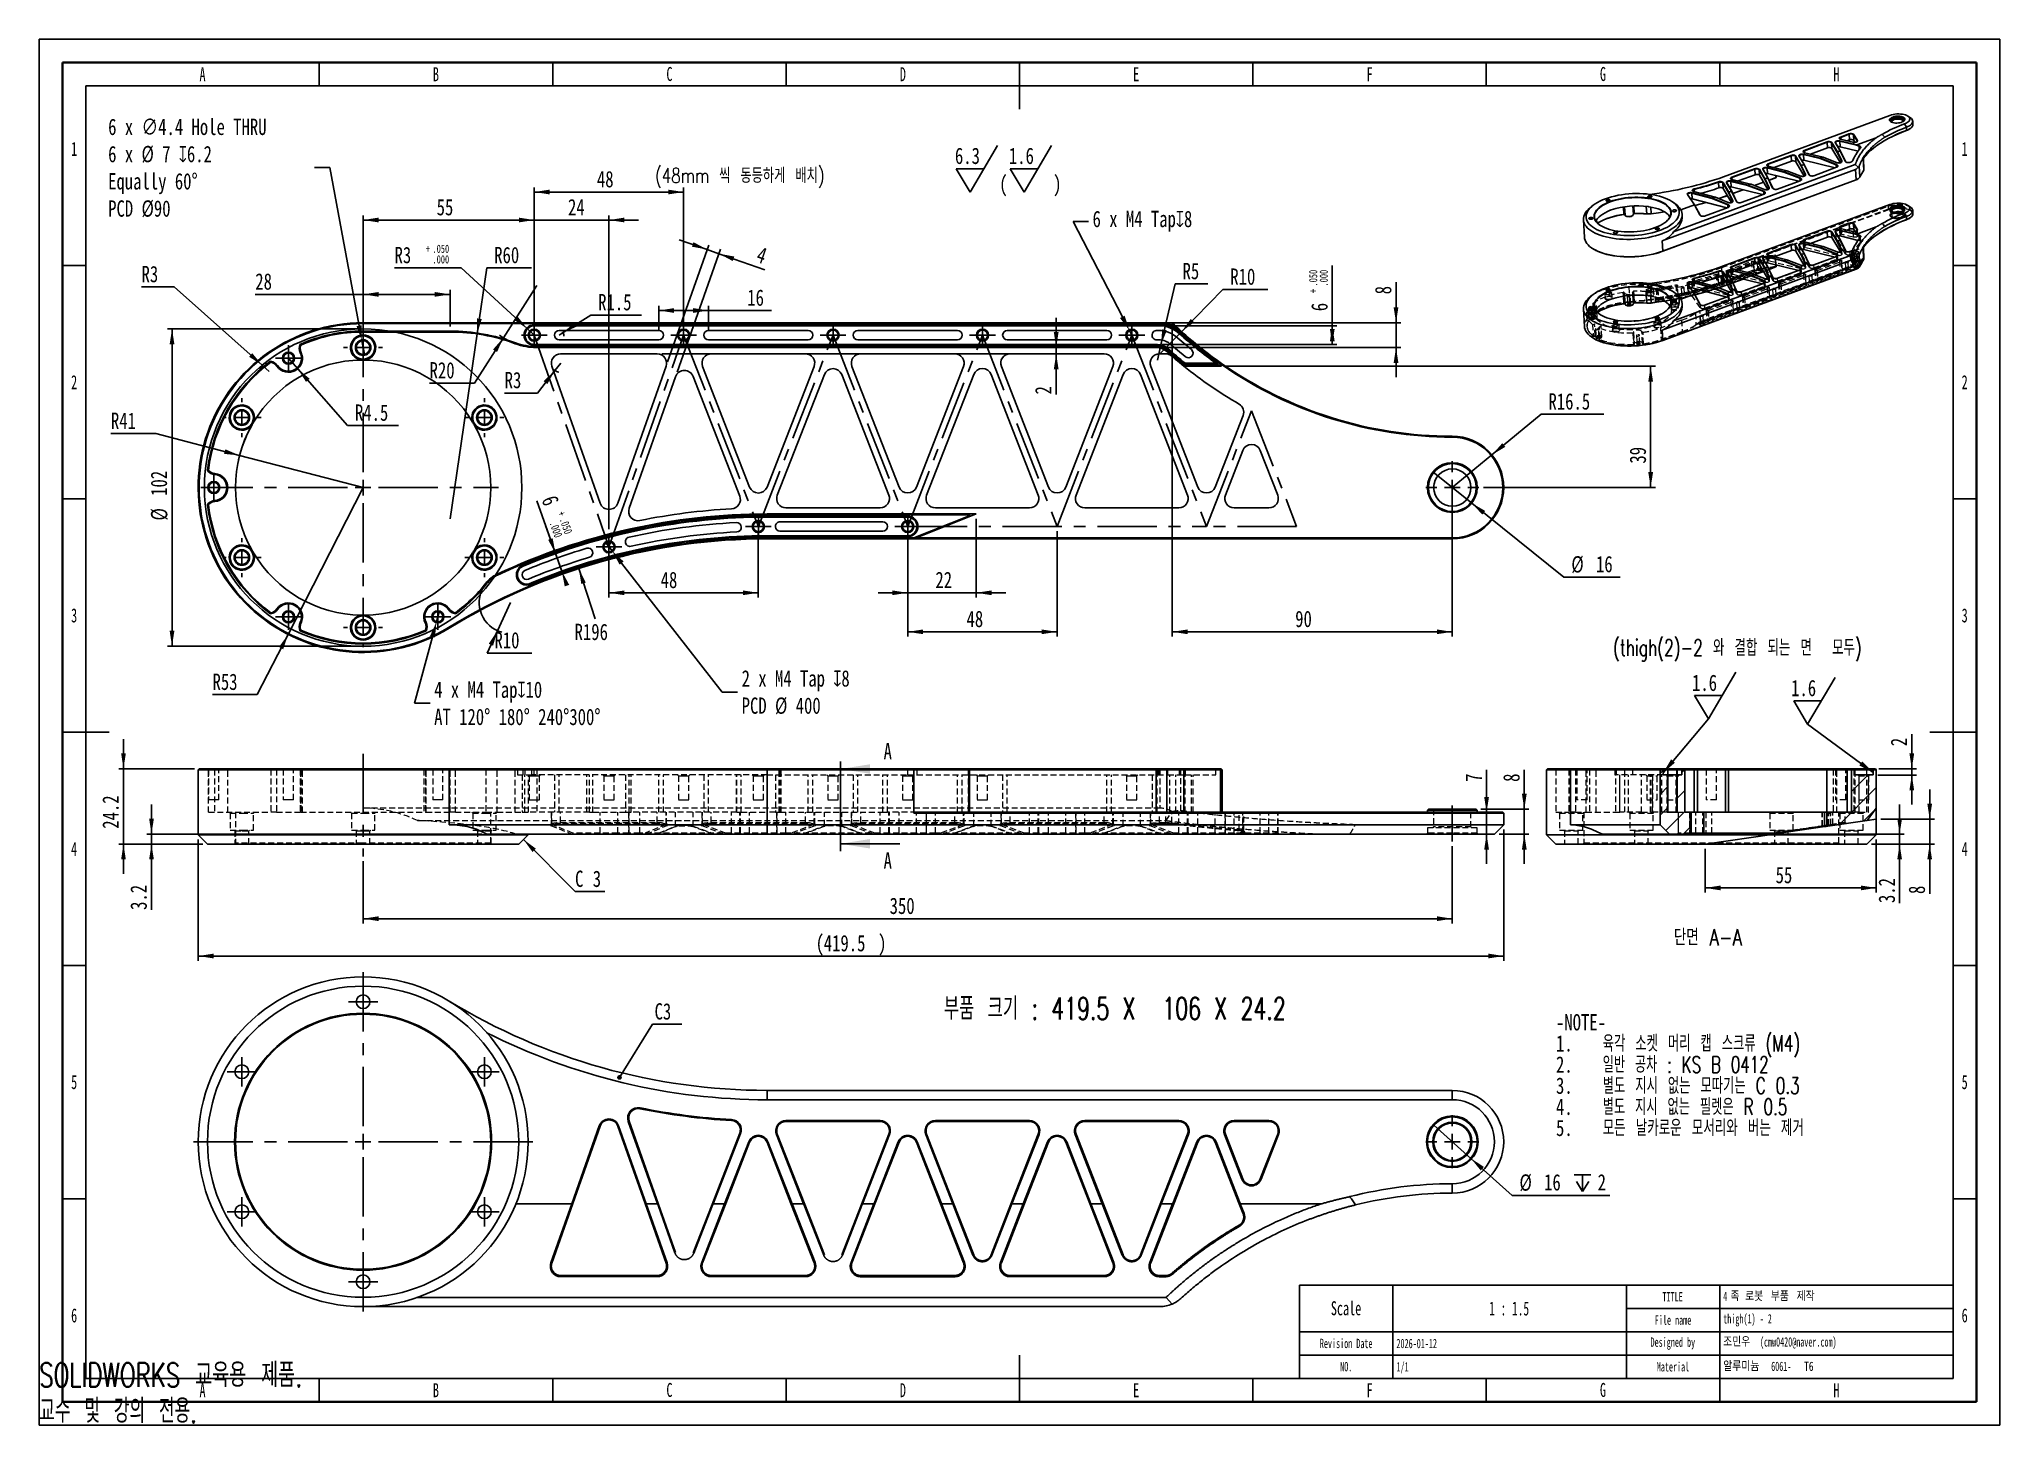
# Model space of a CAD drawing. Header units: millimetres. Extents: x 0 to 420, y 0 to 298.
import ezdxf

# ---------------------------------------------------------------- set-up
doc = ezdxf.new("R2010")
doc.units = ezdxf.units.MM
doc.header["$PDSIZE"] = -1
doc.linetypes.add('CENTERX2', pattern=[20.32, 12.7, -2.54, 2.54, -2.54])
doc.linetypes.add('HIDDEN', pattern=[1.905, 1.27, -0.635])
for name, color, linetype in [('SLD-0', 179, 'Continuous'), ('가는실선', 7, 'Continuous'), ('레이어10', 30, 'Continuous'), ('절단면', 230, 'Continuous'), ('중심선', 1, 'CENTERX2'), ('치수선', 104, 'Continuous')]:
    doc.layers.add(name, color=color, linetype=linetype)
for name, color, linetype, lineweight in [('도면층1', 4, 'Continuous', 35), ('도면층2', 3, 'Continuous', 25), ('도면층3', 5, 'Continuous', 25)]:
    doc.layers.add(name, color=color, linetype=linetype, lineweight=lineweight)
doc.styles.add('SLDTEXTSTYLE0', font='TXT', dxfattribs={"width": 0.75, "bigfont": 'bigfont'})
doc.styles.add('SLDTEXTSTYLE1', font='TXT', dxfattribs={"width": 0.692308, "bigfont": 'bigfont'})
doc.styles.add('SLDTEXTSTYLE10', font='TXT', dxfattribs={"width": 0.680556, "bigfont": 'bigfont'})
doc.styles.add('SLDTEXTSTYLE11', font='TXT', dxfattribs={"width": 0.694444, "bigfont": 'bigfont'})
doc.styles.add('SLDTEXTSTYLE12', font='TXT', dxfattribs={"width": 0.7, "bigfont": 'bigfont'})
doc.styles.add('SLDTEXTSTYLE13', font='TXT', dxfattribs={"width": 0.645455, "bigfont": 'bigfont'})
doc.styles.add('SLDTEXTSTYLE2', font='TXT', dxfattribs={"width": 0.638186})
doc.styles.add('SLDTEXTSTYLE3', font='TXT', dxfattribs={"width": 0.605})
doc.styles.add('SLDTEXTSTYLE4', font='TXT', dxfattribs={"width": 0.75})
doc.styles.add('SLDTEXTSTYLE5', font='TXT', dxfattribs={"width": 0.598704})
doc.styles.add('SLDTEXTSTYLE7', font='TXT', dxfattribs={"width": 0.675926, "bigfont": 'bigfont'})
doc.styles.add('SLDTEXTSTYLE8', font='TXT', dxfattribs={"width": 0.684211, "bigfont": 'bigfont'})
doc.styles.add('SLDTEXTSTYLE9', font='TXT', dxfattribs={"width": 0.676471, "bigfont": 'bigfont'})
doc.dimstyles.new('SLDDIMSTYLE0', dxfattribs={"dimtxt": 3.5, "dimasz": 3.302, "dimexe": 0, "dimexo": 0.0625, "dimgap": 0.875, "dimtad": 1, "dimdec": 3, "dimlfac": 1.5, "dimrnd": 1e-09, "dimzin": 12, "dimdsep": 46, "dimtxsty": 'SLDTEXTSTYLE4', "dimsah": 1, "dimcen": 0.09, "dimadec": 0, "dimazin": 3, "dimtfac": 1, "dimtdec": 3, "dimtofl": 0, "dimtmove": 0, "dimatfit": 3, "dimfxl": 1, "dimfrac": 2, "dimtolj": 1, "dimtzin": 12, "dimarcsym": 0})
doc.dimstyles.new('SLDDIMSTYLE1', dxfattribs={"dimtxt": 3.5, "dimasz": 3.302, "dimexe": 0, "dimexo": 0.0625, "dimgap": 0.875, "dimtad": 1, "dimdec": 3, "dimlfac": 1.5, "dimrnd": 1e-09, "dimzin": 12, "dimdsep": 46, "dimtxsty": 'SLDTEXTSTYLE4', "dimsah": 1, "dimcen": 0.09, "dimadec": 0, "dimazin": 3, "dimtfac": 1, "dimtdec": 3, "dimtmove": 0, "dimatfit": 0, "dimfxl": 1, "dimfrac": 2, "dimtolj": 1, "dimtzin": 12, "dimarcsym": 0})
doc.dimstyles.new('SLDDIMSTYLE10', dxfattribs={"dimtxt": 3.5, "dimasz": 3.302, "dimexe": 0, "dimexo": 0.0625, "dimgap": 0.875, "dimtad": 0, "dimtih": 1, "dimtoh": 1, "dimdec": 3, "dimlfac": 1.5, "dimrnd": 1e-09, "dimzin": 12, "dimdsep": 46, "dimtxsty": 'SLDTEXTSTYLE4', "dimsah": 1, "dimcen": 0, "dimadec": 0, "dimazin": 3, "dimtol": 1, "dimtp": 0.05, "dimtfac": 1, "dimtdec": 3, "dimtofl": 0, "dimtmove": 0, "dimatfit": 3, "dimfxl": 1, "dimfrac": 2, "dimtolj": 1, "dimtzin": 4, "dimarcsym": 0})
doc.dimstyles.new('SLDDIMSTYLE11', dxfattribs={"dimtxt": 3.5, "dimasz": 3.302, "dimexe": 0, "dimexo": 0.0625, "dimgap": 0.875, "dimtad": 0, "dimtih": 1, "dimtoh": 1, "dimdec": 3, "dimlfac": 1.5, "dimrnd": 1e-09, "dimzin": 12, "dimdsep": 46, "dimtxsty": 'SLDTEXTSTYLE4', "dimblk1": 'NONE', "dimsah": 1, "dimcen": 0, "dimadec": 0, "dimazin": 3, "dimtfac": 1, "dimtdec": 3, "dimtmove": 0, "dimatfit": 3, "dimldrblk": 'NONE', "dimfxl": 1, "dimfrac": 2, "dimtolj": 1, "dimtzin": 12, "dimarcsym": 0})
doc.dimstyles.new('SLDDIMSTYLE12', dxfattribs={"dimtxt": 0.18, "dimasz": 1.016, "dimexe": 0, "dimexo": 0.0625, "dimgap": 0, "dimtad": 0, "dimtih": 1, "dimtoh": 1, "dimdec": 0, "dimrnd": 1e-09, "dimzin": 0, "dimdsep": 46, "dimtxsty": 'Standard', "dimblk1": 'DOT', "dimblk2": 'DOT', "dimsah": 1, "dimcen": 0.09, "dimadec": 0, "dimazin": 0, "dimtfac": 1.016, "dimtdec": 0, "dimtofl": 0, "dimtmove": 0, "dimatfit": 3, "dimldrblk": 'DOT', "dimfxl": 1, "dimfrac": 2, "dimtolj": 1, "dimtzin": 0, "dimarcsym": 0})
doc.dimstyles.new('SLDDIMSTYLE13', dxfattribs={"dimtxt": 0.18, "dimasz": 3.302, "dimexe": 0, "dimexo": 0.0625, "dimgap": 0, "dimtad": 0, "dimtih": 1, "dimtoh": 1, "dimdec": 0, "dimrnd": 1e-09, "dimzin": 0, "dimdsep": 46, "dimtxsty": 'Standard', "dimsah": 1, "dimcen": 0.09, "dimadec": 0, "dimazin": 0, "dimtfac": 3.302, "dimtdec": 0, "dimtofl": 0, "dimtmove": 0, "dimatfit": 3, "dimfxl": 1, "dimfrac": 2, "dimtolj": 1, "dimtzin": 0, "dimarcsym": 0})
doc.dimstyles.new('SLDDIMSTYLE2', dxfattribs={"dimtxt": 3.5, "dimasz": 3.302, "dimexe": 0, "dimexo": 0.0625, "dimgap": 0.875, "dimtad": 0, "dimtih": 1, "dimtoh": 1, "dimdec": 3, "dimlfac": 1.5, "dimrnd": 1e-09, "dimzin": 12, "dimdsep": 46, "dimtxsty": 'SLDTEXTSTYLE4', "dimsah": 1, "dimcen": 0, "dimadec": 0, "dimazin": 3, "dimtfac": 1, "dimtdec": 3, "dimtofl": 0, "dimtmove": 0, "dimatfit": 3, "dimfxl": 1, "dimfrac": 2, "dimtolj": 1, "dimtzin": 12, "dimarcsym": 0})
doc.dimstyles.new('SLDDIMSTYLE3', dxfattribs={"dimtxt": 3.5, "dimasz": 3.302, "dimexe": 0, "dimexo": 0.0625, "dimgap": 0.875, "dimtad": 0, "dimtih": 1, "dimtoh": 1, "dimdec": 3, "dimlfac": 1.5, "dimrnd": 1e-09, "dimzin": 12, "dimdsep": 46, "dimtxsty": 'SLDTEXTSTYLE4', "dimblk1": 'NONE', "dimblk2": 'NONE', "dimsah": 1, "dimcen": 0, "dimadec": 0, "dimazin": 3, "dimtfac": 1, "dimtdec": 3, "dimtofl": 0, "dimtmove": 0, "dimatfit": 3, "dimldrblk": 'NONE', "dimfxl": 1, "dimfrac": 2, "dimtolj": 1, "dimtzin": 12, "dimarcsym": 0})
doc.dimstyles.new('SLDDIMSTYLE4', dxfattribs={"dimtxt": 3.5, "dimasz": 3.302, "dimexe": 0, "dimexo": 0.0625, "dimgap": 0.875, "dimtad": 0, "dimtih": 1, "dimtoh": 1, "dimdec": 3, "dimlfac": 1.5, "dimrnd": 1e-09, "dimzin": 12, "dimdsep": 46, "dimtxsty": 'SLDTEXTSTYLE4', "dimblk1": 'NONE', "dimsah": 1, "dimcen": 0, "dimadec": 0, "dimazin": 3, "dimtfac": 1, "dimtdec": 3, "dimtmove": 0, "dimatfit": 3, "dimldrblk": 'NONE', "dimfxl": 1, "dimfrac": 2, "dimtolj": 1, "dimtzin": 12, "dimarcsym": 0})
doc.dimstyles.new('SLDDIMSTYLE5', dxfattribs={"dimtxt": 3.5, "dimasz": 3.302, "dimexe": 0, "dimexo": 0.0625, "dimgap": 0.875, "dimtad": 0, "dimtih": 1, "dimtoh": 1, "dimdec": 3, "dimlfac": 1.5, "dimrnd": 1e-09, "dimzin": 12, "dimdsep": 46, "dimtxsty": 'SLDTEXTSTYLE4', "dimblk1": 'NONE', "dimsah": 1, "dimcen": 0, "dimadec": 0, "dimazin": 3, "dimtfac": 1, "dimtdec": 3, "dimtmove": 0, "dimatfit": 3, "dimldrblk": 'NONE', "dimfxl": 1, "dimfrac": 2, "dimtolj": 1, "dimtzin": 12, "dimarcsym": 0})
doc.dimstyles.new('SLDDIMSTYLE6', dxfattribs={"dimtxt": 3.5, "dimasz": 3.302, "dimexe": 0, "dimexo": 0.0625, "dimgap": 0.875, "dimtad": 0, "dimtih": 1, "dimtoh": 1, "dimdec": 3, "dimlfac": 1.5, "dimrnd": 1e-09, "dimzin": 12, "dimdsep": 46, "dimtxsty": 'SLDTEXTSTYLE4', "dimblk1": 'NONE', "dimsah": 1, "dimcen": 0, "dimadec": 0, "dimazin": 3, "dimtfac": 1, "dimtdec": 3, "dimtmove": 0, "dimatfit": 3, "dimldrblk": 'NONE', "dimfxl": 1, "dimfrac": 2, "dimtolj": 1, "dimtzin": 12, "dimarcsym": 0})
doc.dimstyles.new('SLDDIMSTYLE7', dxfattribs={"dimtxt": 3.5, "dimasz": 3.302, "dimexe": 0, "dimexo": 0.0625, "dimgap": 0.875, "dimtad": 1, "dimdec": 3, "dimlfac": 1.5, "dimrnd": 1e-09, "dimzin": 12, "dimdsep": 46, "dimtxsty": 'SLDTEXTSTYLE4', "dimsah": 1, "dimcen": 0.09, "dimadec": 0, "dimazin": 3, "dimtol": 1, "dimtp": 0.05, "dimtfac": 1, "dimtdec": 3, "dimtofl": 0, "dimtmove": 0, "dimatfit": 3, "dimfxl": 1, "dimfrac": 2, "dimtolj": 1, "dimtzin": 4, "dimarcsym": 0})
doc.dimstyles.new('SLDDIMSTYLE8', dxfattribs={"dimtxt": 3.5, "dimasz": 3.302, "dimexe": 0, "dimexo": 0.0625, "dimgap": 0.875, "dimtad": 1, "dimdec": 3, "dimlfac": 1.5, "dimrnd": 1e-09, "dimzin": 12, "dimdsep": 46, "dimtxsty": 'SLDTEXTSTYLE4', "dimsah": 1, "dimcen": 0.09, "dimadec": 0, "dimazin": 3, "dimtol": 1, "dimtp": 0.05, "dimtfac": 1, "dimtdec": 3, "dimtmove": 0, "dimatfit": 0, "dimfxl": 1, "dimfrac": 2, "dimtolj": 1, "dimtzin": 4, "dimarcsym": 0})
doc.dimstyles.new('SLDDIMSTYLE9', dxfattribs={"dimtxt": 3.5, "dimasz": 3.302, "dimexe": 0, "dimexo": 0.0625, "dimgap": 0.875, "dimtad": 0, "dimtih": 1, "dimtoh": 1, "dimdec": 3, "dimlfac": 1.5, "dimrnd": 1e-09, "dimzin": 12, "dimdsep": 46, "dimtxsty": 'SLDTEXTSTYLE4', "dimblk1": 'NONE', "dimsah": 1, "dimcen": 0, "dimadec": 0, "dimazin": 3, "dimtfac": 1, "dimtdec": 3, "dimtmove": 0, "dimatfit": 3, "dimldrblk": 'NONE', "dimfxl": 1, "dimfrac": 2, "dimtolj": 1, "dimtzin": 12, "dimarcsym": 0})

msp = doc.modelspace()

# ---------------------------------------------------------------- texts
at = {"color": 7, "linetype": 'Continuous', "char_height": 5.1381, "attachment_point": 1}
for s, insert, style in [('SOLIDWORKS 교육용 제품.', (0, 14.33051), 'SLDTEXTSTYLE12'), ('교수 및 강의 전용.', (0, 6.62336), 'SLDTEXTSTYLE13')]:
    msp.add_mtext(s, dxfattribs=dict(at, insert=insert, style=style))
at = {"layer": 'SLD-0', "color": 7}
for s, insert, char_height, attachment_point, style in [('TITLE', (349.91375, 29.4948), 2, 2, 'SLDTEXTSTYLE2'), ('4', (360.75, 29.6128), 2, 1, 'SLDTEXTSTYLE3'), ('족', (362.29167, 29.61002), 2, 1, 'SLDTEXTSTYLE0'), ('로봇', (365.43333, 29.61002), 2, 1, 'SLDTEXTSTYLE0'), ('부품', (370.95278, 29.61002), 2, 1, 'SLDTEXTSTYLE0'), ('제작', (376.47222, 29.61002), 2, 1, 'SLDTEXTSTYLE0'), ('Scale', (279.9563, 27.5432), 3, 2, 'SLDTEXTSTYLE2'), ('File name', (350.00236, 24.5108), 2, 2, 'SLDTEXTSTYLE2'), ('thigh(1) - 2', (360.75, 24.7888), 2, 1, 'SLDTEXTSTYLE2'), ('Revision Date', (279.98254, 19.5108), 2, 2, 'SLDTEXTSTYLE2'), ('Designed by', (349.9589, 19.7878), 2, 2, 'SLDTEXTSTYLE2'), ('조민우', (360.75, 19.83202), 2, 1, 'SLDTEXTSTYLE0'), ('(cmw0420@naver.com)', (368.62222, 19.8348), 2, 1, 'SLDTEXTSTYLE3'), ('NO.', (279.9962, 14.5288), 2, 2, 'SLDTEXTSTYLE2'), ('Material', (349.99102, 14.5108), 2, 2, 'SLDTEXTSTYLE2'), ('알루미늄', (360.76389, 14.60702), 2, 1, 'SLDTEXTSTYLE0'), ('6061-', (371.025, 14.6098), 2, 1, 'SLDTEXTSTYLE3'), ('T6', (378.06389, 14.60702), 2, 1, 'SLDTEXTSTYLE4')]:
    msp.add_mtext(s, dxfattribs=dict(at, insert=insert, char_height=char_height, attachment_point=attachment_point, style=style))
at = {"layer": '가는실선', "attachment_point": 1}
for s, insert, char_height, style in [('(thigh(2)-2 와 결합 되는 면  모두)', (337.17683, 169.3604), 3.5, 'SLDTEXTSTYLE1'), ('부품 크기 : 419.5 X  106 X 24.2', (193.79673, 92.67424), 4.7625, 'SLDTEXTSTYLE7'), ('-NOTE-', (324.93264, 89.0795), 3.5, 'SLDTEXTSTYLE4'), ('1.', (324.93264, 84.55381), 3.5, 'SLDTEXTSTYLE4'), ('육각 소켓 머리 캡 스크류 (M4)', (334.93264, 84.55381), 3.5, 'SLDTEXTSTYLE8'), ('2.', (324.93264, 80.02811), 3.5, 'SLDTEXTSTYLE4'), ('일반 공차 : KS B 0412', (334.93264, 80.02811), 3.5, 'SLDTEXTSTYLE9'), ('별도 지시 없는 모따기는 C 0.3', (334.93264, 75.50242), 3.5, 'SLDTEXTSTYLE8'), ('3.', (324.93264, 75.50242), 3.5, 'SLDTEXTSTYLE4'), ('4.', (324.93264, 70.97672), 3.5, 'SLDTEXTSTYLE4'), ('별도 지시 없는 필렛은 R 0.5', (334.93264, 70.97672), 3.5, 'SLDTEXTSTYLE10'), ('5.', (324.93264, 66.45103), 3.5, 'SLDTEXTSTYLE4'), ('모든 날카로운 모서리와 버는 제거', (334.93264, 66.45103), 3.5, 'SLDTEXTSTYLE11')]:
    msp.add_mtext(s, dxfattribs=dict(at, insert=insert, char_height=char_height, style=style))
at = {"layer": '도면층2', "color": 7}
for s, insert, char_height, attachment_point, style in [('A', (34.98602, 291.9922), 3, 2, 'SLDTEXTSTYLE2'), ('B', (84.98602, 291.9922), 3, 2, 'SLDTEXTSTYLE2'), ('C', (135.01353, 292.0432), 3, 2, 'SLDTEXTSTYLE2'), ('D', (185.01353, 291.9922), 3, 2, 'SLDTEXTSTYLE2'), ('E', (234.98602, 291.9922), 3, 2, 'SLDTEXTSTYLE2'), ('F', (285.00796, 291.9922), 3, 2, 'SLDTEXTSTYLE2'), ('G', (334.99159, 292.0432), 3, 2, 'SLDTEXTSTYLE2'), ('H', (385.01353, 291.9922), 3, 2, 'SLDTEXTSTYLE2'), ('1', (7.47838, 275.9982), 3, 2, 'SLDTEXTSTYLE2'), ('1', (412.47838, 275.9982), 3, 2, 'SLDTEXTSTYLE2'), ('2', (7.47838, 225.9982), 3, 2, 'SLDTEXTSTYLE2'), ('2', (412.47838, 225.9982), 3, 2, 'SLDTEXTSTYLE2'), ('3', (7.47838, 176.0237), 3, 2, 'SLDTEXTSTYLE2'), ('3', (412.47838, 176.0237), 3, 2, 'SLDTEXTSTYLE2'), ('4', (7.47838, 125.9922), 3, 2, 'SLDTEXTSTYLE2'), ('4', (412.47838, 125.9922), 3, 2, 'SLDTEXTSTYLE2'), ('5', (7.47838, 76.0177), 3, 2, 'SLDTEXTSTYLE2'), ('5', (412.47838, 76.0177), 3, 2, 'SLDTEXTSTYLE2'), ('6', (7.47838, 26.0237), 3, 2, 'SLDTEXTSTYLE2'), ('1 : 1.5', (314.89188, 27.4982), 3, 2, 'SLDTEXTSTYLE5'), ('6', (412.47838, 26.0237), 3, 2, 'SLDTEXTSTYLE2'), ('2026-01-12', (290.75, 19.4988), 2, 1, 'SLDTEXTSTYLE2'), ('1/1', (290.75, 14.4988), 2, 1, 'SLDTEXTSTYLE2'), ('A', (34.98602, 9.9922), 3, 2, 'SLDTEXTSTYLE2'), ('B', (84.98602, 9.9922), 3, 2, 'SLDTEXTSTYLE2'), ('C', (135.01353, 10.0432), 3, 2, 'SLDTEXTSTYLE2'), ('D', (185.01353, 9.9922), 3, 2, 'SLDTEXTSTYLE2'), ('E', (234.98602, 9.9922), 3, 2, 'SLDTEXTSTYLE2'), ('F', (285.00796, 9.9922), 3, 2, 'SLDTEXTSTYLE2'), ('G', (334.99159, 10.0432), 3, 2, 'SLDTEXTSTYLE2'), ('H', (385.01353, 9.9922), 3, 2, 'SLDTEXTSTYLE2')]:
    msp.add_mtext(s, dxfattribs=dict(at, insert=insert, char_height=char_height, attachment_point=attachment_point, style=style))
at = {"layer": '절단면', "char_height": 3.5}
for s, insert, attachment_point, style in [('A', (180.88225, 147.16145), 1, 'SLDTEXTSTYLE4'), ('A', (180.88225, 123.73354), 1, 'SLDTEXTSTYLE4'), ('단면 A-A', (357.49105, 107.30967), 2, 'SLDTEXTSTYLE0')]:
    msp.add_mtext(s, dxfattribs=dict(at, insert=insert, attachment_point=attachment_point, style=style))
at = {"layer": '치수선', "insert": (131.91569, 270.37428), "char_height": 3.175, "attachment_point": 1, "style": 'SLDTEXTSTYLE0'}
msp.add_mtext('(48mm 씩 동등하게 배치)', dxfattribs=at)

# ---------------------------------------------------------------- blocks, each defined once
blk = doc.blocks.new('_D')
at = {"layer": '치수선', "transparency": 16777216}
for p, q in [((69.39, 121.86), (69.39, 108.53)), ((302.72, 125.04), (302.72, 108.53)), ((302.72, 109.53), (69.39, 109.53))]:
    blk.add_line(p, q, dxfattribs=at)
for points in [[(69.39, 109.53), (72.69, 109.02), (72.69, 110.04)], [(302.72, 109.53), (299.42, 110.04), (299.42, 109.02)]]:
    blk.add_solid(points, dxfattribs=at)
at = {"layer": '치수선', "transparency": 16777216, "insert": (182.18, 114.04), "char_height": 3.5, "attachment_point": 1, "style": 'SLDTEXTSTYLE4'}
blk.add_mtext('350', dxfattribs=at)
blk = doc.blocks.new('_D_1')
at = {"layer": '레이어10', "transparency": 16777216}
for p, q in [((18.05, 141.65), (18.05, 148)), ((33.25, 141.65), (17.05, 141.65)), ((18.05, 125.52), (18.05, 141.65)), ((35.05, 125.52), (17.05, 125.52)), ((18.05, 125.52), (18.05, 119.17))]:
    blk.add_line(p, q, dxfattribs=at)
for points in [[(18.05, 141.65), (18.56, 144.96), (17.55, 144.96)], [(18.05, 125.52), (17.55, 122.22), (18.56, 122.22)]]:
    blk.add_solid(points, dxfattribs=at)
at = {"layer": '레이어10', "transparency": 16777216, "insert": (13.54, 128.81), "char_height": 3.5, "attachment_point": 1, "rotation": 90, "style": 'SLDTEXTSTYLE4'}
blk.add_mtext('24.2', dxfattribs=at)
blk = doc.blocks.new('_D_2')
at = {"layer": '레이어10', "transparency": 16777216}
for p, q in [((34.05, 126.52), (34.05, 100.53)), ((313.72, 128.65), (313.72, 100.53)), ((34.05, 101.53), (313.72, 101.53))]:
    blk.add_line(p, q, dxfattribs=at)
for points in [[(34.05, 101.53), (37.36, 101.02), (37.36, 102.04)], [(313.72, 101.53), (310.42, 102.04), (310.42, 101.02)]]:
    blk.add_solid(points, dxfattribs=at)
at = {"layer": '레이어10', "transparency": 16777216, "char_height": 3.5, "attachment_point": 1, "style": 'SLDTEXTSTYLE4'}
for s, insert in [('(', (166.35, 106.04)), ('419.5', (168.07, 106.04)), (')', (179.71, 106.04))]:
    blk.add_mtext(s, dxfattribs=dict(at, insert=insert))
blk = doc.blocks.new('SW_CHAMFER_DIMENSION_0')
at = {"layer": '치수선', "color": 0}
for p, q in [((-11.07, 11.2), (0, 0)), ((0, 0), (6.38, 0))]:
    blk.add_line(p, q, dxfattribs=at)
blk.add_solid([(-11.07, 11.2), (-9.11, 8.49), (-8.39, 9.21)], dxfattribs=at)
at = {"layer": '치수선', "color": 0, "char_height": 3.5, "attachment_point": 1, "style": 'SLDTEXTSTYLE4'}
for s, insert in [('C', (0, 4.51)), ('3', (3.79, 4.51))]:
    blk.add_mtext(s, dxfattribs=dict(at, insert=insert))
blk = doc.blocks.new('_D_3')
at = {"layer": '치수선', "transparency": 16777216}
for p, q in [((24.05, 127.65), (24.05, 134)), ((94.91, 127.65), (23.05, 127.65)), ((24.05, 127.65), (24.05, 125.52)), ((35.05, 125.52), (23.05, 125.52)), ((24.05, 125.52), (24.05, 111.41))]:
    blk.add_line(p, q, dxfattribs=at)
for points in [[(24.05, 127.65), (24.56, 130.96), (23.55, 130.96)], [(24.05, 125.52), (23.55, 122.22), (24.56, 122.22)]]:
    blk.add_solid(points, dxfattribs=at)
at = {"layer": '치수선', "transparency": 16777216, "insert": (19.54, 111.41), "char_height": 3.5, "attachment_point": 1, "rotation": 90, "style": 'SLDTEXTSTYLE4'}
blk.add_mtext('3.2', dxfattribs=at)
blk = doc.blocks.new('_D_4')
at = {"layer": '치수선', "transparency": 16777216}
for p, q in [((310.06, 132.32), (310.06, 141.43)), ((310.06, 132.32), (310.06, 127.65)), ((310.06, 127.65), (310.06, 121.3))]:
    blk.add_line(p, q, dxfattribs=at)
for points in [[(310.06, 132.32), (310.57, 135.62), (309.55, 135.62)], [(310.06, 127.65), (309.55, 124.35), (310.57, 124.35)]]:
    blk.add_solid(points, dxfattribs=at)
at = {"layer": '치수선', "transparency": 16777216, "insert": (305.55, 138.85), "char_height": 3.5, "attachment_point": 1, "rotation": 90, "style": 'SLDTEXTSTYLE4'}
blk.add_mtext('7', dxfattribs=at)
blk = doc.blocks.new('_D_5')
at = {"layer": '치수선', "transparency": 16777216}
for p, q in [((318.14, 132.99), (318.14, 141.43)), ((308.85, 132.99), (319.14, 132.99)), ((318.14, 132.99), (318.14, 127.65)), ((312.72, 127.65), (319.14, 127.65)), ((318.14, 127.65), (318.14, 121.3))]:
    blk.add_line(p, q, dxfattribs=at)
for points in [[(318.14, 132.99), (318.65, 136.29), (317.63, 136.29)], [(318.14, 127.65), (317.63, 124.35), (318.65, 124.35)]]:
    blk.add_solid(points, dxfattribs=at)
at = {"layer": '치수선', "transparency": 16777216, "insert": (313.63, 138.85), "char_height": 3.5, "attachment_point": 1, "rotation": 90, "style": 'SLDTEXTSTYLE4'}
blk.add_mtext('8', dxfattribs=at)
blk = doc.blocks.new('_D_6')
at = {"layer": '치수선', "transparency": 16777216}
for p, q in [((242.72, 236.25), (242.72, 170)), ((302.72, 200.92), (302.72, 170)), ((242.72, 171), (302.72, 171))]:
    blk.add_line(p, q, dxfattribs=at)
for points in [[(242.72, 171), (246.02, 170.5), (246.02, 171.51)], [(302.72, 171), (299.42, 171.51), (299.42, 170.5)]]:
    blk.add_solid(points, dxfattribs=at)
at = {"layer": '치수선', "transparency": 16777216, "insert": (269.06, 175.52), "char_height": 3.5, "attachment_point": 1, "style": 'SLDTEXTSTYLE4'}
blk.add_mtext('90', dxfattribs=at)
blk = doc.blocks.new('_D_7')
at = {"layer": '치수선', "transparency": 16777216}
for p, q in [((200.72, 195.25), (200.72, 178.37)), ((186.05, 189.82), (186.05, 178.37)), ((186.05, 179.37), (179.7, 179.37)), ((200.72, 179.37), (186.05, 179.37)), ((200.72, 179.37), (207.07, 179.37))]:
    blk.add_line(p, q, dxfattribs=at)
for points in [[(186.05, 179.37), (182.75, 179.87), (182.75, 178.86)], [(200.72, 179.37), (204.02, 178.86), (204.02, 179.87)]]:
    blk.add_solid(points, dxfattribs=at)
at = {"layer": '치수선', "transparency": 16777216, "insert": (191.98, 183.88), "char_height": 3.5, "attachment_point": 1, "style": 'SLDTEXTSTYLE4'}
blk.add_mtext('22', dxfattribs=at)
blk = doc.blocks.new('_D_8')
at = {"layer": '치수선', "transparency": 16777216}
for p, q in [((186.05, 192.59), (186.05, 170)), ((218.05, 192.59), (218.05, 170)), ((218.05, 171), (186.05, 171))]:
    blk.add_line(p, q, dxfattribs=at)
for points in [[(186.05, 171), (189.36, 170.5), (189.36, 171.51)], [(218.05, 171), (214.75, 171.51), (214.75, 170.5)]]:
    blk.add_solid(points, dxfattribs=at)
at = {"layer": '치수선', "transparency": 16777216, "insert": (198.65, 175.52), "char_height": 3.5, "attachment_point": 1, "style": 'SLDTEXTSTYLE4'}
blk.add_mtext('48', dxfattribs=at)
blk = doc.blocks.new('_D_9')
at = {"layer": '치수선', "transparency": 16777216}
for p, q in [((68.39, 235.92), (27.45, 235.92)), ((28.45, 167.92), (28.45, 235.92)), ((68.39, 167.92), (27.45, 167.92))]:
    blk.add_line(p, q, dxfattribs=at)
for points in [[(28.45, 235.92), (27.94, 232.62), (28.96, 232.62)], [(28.45, 167.92), (28.96, 171.22), (27.94, 171.22)]]:
    blk.add_solid(points, dxfattribs=at)
at = {"layer": '치수선', "transparency": 16777216, "char_height": 3.5, "attachment_point": 1, "rotation": 90, "style": 'SLDTEXTSTYLE4'}
for s, insert in [('102', (23.89, 200.14)), ('%%c', (23.94, 194.86))]:
    blk.add_mtext(s, dxfattribs=dict(at, insert=insert))
blk = doc.blocks.new('_D_10')
at = {"layer": '레이어10', "transparency": 16777216}
for p, q in [((69.39, 201.92), (53.32, 170.45)), ((53.32, 170.45), (46.72, 157.54)), ((46.72, 157.54), (37.13, 157.54))]:
    blk.add_line(p, q, dxfattribs=at)
blk.add_solid([(53.32, 170.45), (51.36, 167.74), (52.27, 167.28)], dxfattribs=at)
at = {"layer": '레이어10', "transparency": 16777216, "insert": (37.13, 162.05), "char_height": 3.5, "attachment_point": 1, "style": 'SLDTEXTSTYLE4'}
blk.add_mtext('R53', dxfattribs=at)
blk = doc.blocks.new('_D_11')
at = {"layer": '치수선', "transparency": 16777216}
for p, q in [((311.2, 208.92), (321.73, 217.62)), ((321.73, 217.62), (335.21, 217.62)), ((302.72, 201.92), (311.2, 208.92))]:
    blk.add_line(p, q, dxfattribs=at)
blk.add_solid([(311.2, 208.92), (314.07, 210.64), (313.42, 211.42)], dxfattribs=at)
at = {"layer": '치수선', "transparency": 16777216, "insert": (323.32, 222.13), "char_height": 3.5, "attachment_point": 1, "style": 'SLDTEXTSTYLE4'}
blk.add_mtext('R16.5', dxfattribs=at)
blk = doc.blocks.new('_D_12')
at = {"layer": '치수선', "transparency": 16777216, "insert": (114.69, 172.74), "char_height": 3.5, "attachment_point": 1, "style": 'SLDTEXTSTYLE4'}
blk.add_mtext('R196', dxfattribs=at)
blk = doc.blocks.new('_None')
blk = doc.blocks.new('_D_13')
at = {"layer": '치수선', "transparency": 16777216}
for p, q in [((69.39, 236.25), (69.39, 244.31)), ((88.05, 236.45), (88.05, 244.31)), ((69.39, 243.31), (46.29, 243.31)), ((69.39, 243.31), (88.05, 243.31))]:
    blk.add_line(p, q, dxfattribs=at)
for points in [[(69.39, 243.31), (72.69, 242.81), (72.69, 243.82)], [(88.05, 243.31), (84.75, 243.82), (84.75, 242.81)]]:
    blk.add_solid(points, dxfattribs=at)
at = {"layer": '치수선', "transparency": 16777216, "insert": (46.29, 247.83), "char_height": 3.5, "attachment_point": 1, "style": 'SLDTEXTSTYLE4'}
blk.add_mtext('28', dxfattribs=at)
blk = doc.blocks.new('_D_14')
at = {"layer": '치수선', "transparency": 16777216}
for p, q in [((93.82, 234.83), (95.89, 248.99)), ((95.89, 248.99), (105.48, 248.99)), ((88.05, 195.25), (93.82, 234.83))]:
    blk.add_line(p, q, dxfattribs=at)
blk.add_solid([(93.82, 234.83), (94.8, 238.03), (93.8, 238.17)], dxfattribs=at)
at = {"layer": '치수선', "transparency": 16777216, "insert": (97.47, 253.5), "char_height": 3.5, "attachment_point": 1, "style": 'SLDTEXTSTYLE4'}
blk.add_mtext('R60', dxfattribs=at)
blk = doc.blocks.new('_D_15')
at = {"layer": '치수선', "transparency": 16777216}
for p, q in [((106.61, 245.25), (99.43, 234.02)), ((99.43, 234.02), (93.22, 224.29)), ((93.22, 224.29), (83.63, 224.29))]:
    blk.add_line(p, q, dxfattribs=at)
blk.add_arc((106.61, 245.25), 13.33, 233.1306, 245.3467, dxfattribs=at)
blk.add_solid([(99.43, 234.02), (97.23, 231.51), (98.08, 230.96)], dxfattribs=at)
at = {"layer": '치수선', "transparency": 16777216, "insert": (83.63, 228.8), "char_height": 3.5, "attachment_point": 1, "style": 'SLDTEXTSTYLE4'}
blk.add_mtext('R20', dxfattribs=at)
blk = doc.blocks.new('_D_16')
at = {"layer": '치수선', "transparency": 16777216}
for p, q in [((100.93, 177.31), (98.15, 171.25)), ((98.15, 171.25), (95.94, 166.44)), ((95.94, 166.44), (105.53, 166.44))]:
    blk.add_line(p, q, dxfattribs=at)
blk.add_arc((100.93, 177.31), 6.67, 150.5701, 253.9028, dxfattribs=at)
blk.add_solid([(98.15, 171.25), (96.31, 168.46), (97.23, 168.04)], dxfattribs=at)
at = {"layer": '치수선', "transparency": 16777216, "insert": (97.53, 170.95), "char_height": 3.5, "attachment_point": 1, "style": 'SLDTEXTSTYLE4'}
blk.add_mtext('R10', dxfattribs=at)
blk = doc.blocks.new('_D_17')
at = {"layer": '치수선', "transparency": 16777216}
for p, q in [((28.93, 244.91), (21.92, 244.91)), ((47.77, 228.13), (28.93, 244.91)), ((49.27, 226.8), (47.77, 228.13))]:
    blk.add_line(p, q, dxfattribs=at)
blk.add_arc((49.27, 226.8), 2, 106.0159, 164.8858, dxfattribs=at)
blk.add_solid([(47.77, 228.13), (45.64, 230.71), (44.97, 229.95)], dxfattribs=at)
at = {"layer": '치수선', "transparency": 16777216, "insert": (21.92, 249.42), "char_height": 3.5, "attachment_point": 1, "style": 'SLDTEXTSTYLE4'}
blk.add_mtext('R3', dxfattribs=at)
blk = doc.blocks.new('_D_18')
at = {"layer": '치수선', "transparency": 16777216}
for p, q in [((53.39, 229.63), (55.37, 227.38)), ((55.37, 227.38), (66.05, 215.21)), ((66.05, 215.21), (76.94, 215.21))]:
    blk.add_line(p, q, dxfattribs=at)
blk.add_solid([(55.37, 227.38), (57.16, 224.56), (57.93, 225.23)], dxfattribs=at)
at = {"layer": '치수선', "transparency": 16777216, "insert": (67.64, 219.73), "char_height": 3.5, "attachment_point": 1, "style": 'SLDTEXTSTYLE4'}
blk.add_mtext('R4.5', dxfattribs=at)
blk = doc.blocks.new('_D_19')
at = {"layer": '치수선', "transparency": 16777216}
for p, q in [((290.66, 237.25), (290.66, 245.92)), ((241.08, 237.25), (291.66, 237.25)), ((290.66, 237.25), (290.66, 231.92)), ((240.3, 231.92), (291.66, 231.92)), ((290.66, 231.92), (290.66, 225.57))]:
    blk.add_line(p, q, dxfattribs=at)
for points in [[(290.66, 237.25), (291.17, 240.55), (290.15, 240.55)], [(290.66, 231.92), (290.15, 228.62), (291.17, 228.62)]]:
    blk.add_solid(points, dxfattribs=at)
at = {"layer": '치수선', "transparency": 16777216, "insert": (286.15, 243.33), "char_height": 3.5, "attachment_point": 1, "rotation": 90, "style": 'SLDTEXTSTYLE4'}
blk.add_mtext('8', dxfattribs=at)
blk = doc.blocks.new('_D_20')
at = {"layer": '치수선', "transparency": 16777216}
for p, q in [((254.08, 227.92), (346.21, 227.92)), ((345.21, 227.92), (345.21, 201.92)), ((309.39, 201.92), (346.21, 201.92))]:
    blk.add_line(p, q, dxfattribs=at)
for points in [[(345.21, 227.92), (344.7, 224.62), (345.72, 224.62)], [(345.21, 201.92), (345.72, 205.22), (344.7, 205.22)]]:
    blk.add_solid(points, dxfattribs=at)
at = {"layer": '치수선', "transparency": 16777216, "insert": (340.7, 207.05), "char_height": 3.5, "attachment_point": 1, "rotation": 90, "style": 'SLDTEXTSTYLE4'}
blk.add_mtext('39', dxfattribs=at)
blk = doc.blocks.new('_D_21')
at = {"layer": '치수선', "transparency": 16777216}
for p, q in [((112.23, 235.12), (118.15, 238.89)), ((118.15, 238.89), (129.04, 238.89)), ((111.39, 234.59), (112.23, 235.12))]:
    blk.add_line(p, q, dxfattribs=at)
blk.add_arc((111.39, 234.59), 1, 347.4878, 45, dxfattribs=at)
blk.add_solid([(112.23, 235.12), (115.29, 236.47), (114.74, 237.33)], dxfattribs=at)
at = {"layer": '치수선', "transparency": 16777216, "insert": (119.74, 243.4), "char_height": 3.5, "attachment_point": 1, "style": 'SLDTEXTSTYLE4'}
blk.add_mtext('R1.5', dxfattribs=at)
blk = doc.blocks.new('_D_22')
at = {"layer": '치수선', "transparency": 16777216}
for p, q in [((134.62, 228.86), (143.44, 253.86)), ((136.66, 226.62), (145.95, 252.98)), ((143.11, 252.92), (137.12, 255.03)), ((143.11, 252.92), (145.62, 252.04)), ((145.62, 252.04), (155.48, 248.56))]:
    blk.add_line(p, q, dxfattribs=at)
for points in [[(143.11, 252.92), (140.16, 254.5), (139.82, 253.54)], [(145.62, 252.04), (148.57, 250.46), (148.91, 251.42)]]:
    blk.add_solid(points, dxfattribs=at)
at = {"layer": '치수선', "transparency": 16777216, "insert": (154.54, 253.67), "char_height": 3.5, "attachment_point": 1, "rotation": 340.5747, "style": 'SLDTEXTSTYLE4'}
blk.add_mtext('4', dxfattribs=at)
blk = doc.blocks.new('_D_23')
at = {"layer": '치수선', "transparency": 16777216}
for p, q in [((110.48, 227.01), (106.72, 222.18)), ((111.71, 228.59), (110.48, 227.01)), ((106.72, 222.18), (99.71, 222.18))]:
    blk.add_line(p, q, dxfattribs=at)
blk.add_arc((111.71, 228.59), 2, 225.9903, 258.6338, dxfattribs=at)
blk.add_solid([(110.48, 227.01), (108.05, 224.72), (108.85, 224.09)], dxfattribs=at)
at = {"layer": '치수선', "transparency": 16777216, "insert": (99.71, 226.7), "char_height": 3.5, "attachment_point": 1, "style": 'SLDTEXTSTYLE4'}
blk.add_mtext('R3', dxfattribs=at)
blk = doc.blocks.new('_D_24')
at = {"layer": '치수선', "transparency": 16777216}
for p, q in [((69.39, 232.92), (69.39, 260.25)), ((69.39, 259.25), (106.05, 259.25)), ((106.05, 238.35), (106.05, 260.25))]:
    blk.add_line(p, q, dxfattribs=at)
for points in [[(69.39, 259.25), (72.69, 258.74), (72.69, 259.76)], [(106.05, 259.25), (102.75, 259.76), (102.75, 258.74)]]:
    blk.add_solid(points, dxfattribs=at)
at = {"layer": '치수선', "transparency": 16777216, "insert": (85.14, 263.76), "char_height": 3.5, "attachment_point": 1, "style": 'SLDTEXTSTYLE4'}
blk.add_mtext('55', dxfattribs=at)
blk = doc.blocks.new('_D_25')
at = {"layer": '치수선', "transparency": 16777216}
for p, q in [((106.05, 259.25), (99.7, 259.25)), ((106.05, 238.35), (106.05, 260.25)), ((106.05, 259.25), (122.05, 259.25)), ((122.05, 192.98), (122.05, 260.25)), ((122.05, 259.25), (128.4, 259.25))]:
    blk.add_line(p, q, dxfattribs=at)
for points in [[(106.05, 259.25), (102.75, 259.76), (102.75, 258.74)], [(122.05, 259.25), (125.36, 258.74), (125.36, 259.76)]]:
    blk.add_solid(points, dxfattribs=at)
at = {"layer": '치수선', "transparency": 16777216, "insert": (113.28, 263.76), "char_height": 3.5, "attachment_point": 1, "style": 'SLDTEXTSTYLE4'}
blk.add_mtext('24', dxfattribs=at)
blk = doc.blocks.new('_D_26')
at = {"layer": '치수선', "transparency": 16777216}
for p, q in [((217.86, 231.92), (217.86, 238.27)), ((217.86, 231.92), (217.86, 230.59)), ((133.4, 230.59), (218.86, 230.59)), ((217.86, 230.59), (217.86, 221.87))]:
    blk.add_line(p, q, dxfattribs=at)
for points in [[(217.86, 231.92), (218.37, 235.22), (217.35, 235.22)], [(217.86, 230.59), (217.35, 227.28), (218.37, 227.28)]]:
    blk.add_solid(points, dxfattribs=at)
at = {"layer": '치수선', "transparency": 16777216, "insert": (213.35, 221.87), "char_height": 3.5, "attachment_point": 1, "rotation": 90, "style": 'SLDTEXTSTYLE4'}
blk.add_mtext('2', dxfattribs=at)
blk = doc.blocks.new('_D_27')
at = {"layer": '치수선', "transparency": 16777216}
for p, q in [((154.05, 192.57), (154.05, 178.37)), ((122.05, 188.22), (122.05, 178.37)), ((122.05, 179.37), (154.05, 179.37))]:
    blk.add_line(p, q, dxfattribs=at)
for points in [[(122.05, 179.37), (125.36, 178.86), (125.36, 179.87)], [(154.05, 179.37), (150.75, 179.87), (150.75, 178.86)]]:
    blk.add_solid(points, dxfattribs=at)
at = {"layer": '치수선', "transparency": 16777216, "insert": (133.13, 183.88), "char_height": 3.5, "attachment_point": 1, "style": 'SLDTEXTSTYLE4'}
blk.add_mtext('48', dxfattribs=at)
blk = doc.blocks.new('_D_28')
at = {"layer": '치수선', "transparency": 16777216}
for p, q in [((132.72, 235.59), (132.72, 240.86)), ((132.72, 239.86), (143.39, 239.86)), ((143.39, 235.59), (143.39, 240.86)), ((143.39, 239.86), (156.85, 239.86))]:
    blk.add_line(p, q, dxfattribs=at)
for points in [[(132.72, 239.86), (136.02, 239.35), (136.02, 240.37)], [(143.39, 239.86), (140.09, 240.37), (140.09, 239.35)]]:
    blk.add_solid(points, dxfattribs=at)
at = {"layer": '치수선', "transparency": 16777216, "insert": (151.68, 244.37), "char_height": 3.5, "attachment_point": 1, "style": 'SLDTEXTSTYLE4'}
blk.add_mtext('16', dxfattribs=at)
blk = doc.blocks.new('_D_29')
at = {"layer": '치수선', "transparency": 16777216}
for p, q in [((298.56, 205.26), (306.88, 198.58)), ((306.88, 198.58), (326.64, 182.71)), ((326.64, 182.71), (338.67, 182.71))]:
    blk.add_line(p, q, dxfattribs=at)
blk.add_solid([(306.88, 198.58), (309.14, 196.12), (309.77, 196.91)], dxfattribs=at)
at = {"layer": '치수선', "transparency": 16777216, "char_height": 3.5, "attachment_point": 1, "style": 'SLDTEXTSTYLE4'}
for s, insert in [('%%c', (328.22, 187.22)), ('16', (333.5, 187.27))]:
    blk.add_mtext(s, dxfattribs=dict(at, insert=insert))
blk = doc.blocks.new('_D_30')
at = {"layer": 'Defpoints', "color": 0, "transparency": 16777216}
for p in [(121.38, 190.08), (122.73, 188.35)]:
    blk.add_point(p, dxfattribs=at)
at = {"layer": '치수선', "color": 0, "lineweight": -2, "transparency": 16777216}
for p, q in [((121.38, 190.08), (122.73, 188.35)), ((146.3, 158.1), (124.76, 185.74)), ((149.61, 158.1), (146.3, 158.1))]:
    blk.add_line(p, q, dxfattribs=at)
at = {"layer": '치수선', "color": 0, "transparency": 16777216}
blk.add_solid([(125.19, 186.08), (124.33, 185.4), (122.73, 188.35)], dxfattribs=at)
at = {"layer": '치수선', "color": 0, "transparency": 16777216, "insert": (150.48, 162.77), "char_height": 3.5, "attachment_point": 1, "style": 'SLDTEXTSTYLE4'}
blk.add_mtext('\\A1;2 x M4 Tap {\\fGDT|b0|i0|c0|p2;x}8\\PPCD %%C 400', dxfattribs=at)
blk = doc.blocks.new('_D_31')
at = {"layer": '치수선', "transparency": 16777216}
for p, q in [((244.74, 235.35), (253.58, 244.36)), ((253.58, 244.36), (263.17, 244.36)), ((240.08, 230.59), (244.74, 235.35))]:
    blk.add_line(p, q, dxfattribs=at)
blk.add_arc((240.08, 230.59), 6.67, 37.0453, 39.0139, dxfattribs=at)
blk.add_solid([(244.74, 235.35), (247.42, 237.35), (246.69, 238.06)], dxfattribs=at)
at = {"layer": '치수선', "transparency": 16777216, "insert": (255.16, 248.87), "char_height": 3.5, "attachment_point": 1, "style": 'SLDTEXTSTYLE4'}
blk.add_mtext('R10', dxfattribs=at)
blk = doc.blocks.new('_D_32')
at = {"layer": '치수선', "transparency": 16777216}
for p, q in [((24.95, 213.48), (15.36, 213.48)), ((42.94, 208.8), (24.95, 213.48)), ((69.39, 201.92), (42.94, 208.8))]:
    blk.add_line(p, q, dxfattribs=at)
blk.add_arc((69.39, 201.92), 27.33, 151.249, 167.5129, dxfattribs=at)
blk.add_solid([(42.94, 208.8), (39.87, 210.12), (39.61, 209.14)], dxfattribs=at)
at = {"layer": '치수선', "transparency": 16777216, "insert": (15.36, 217.99), "char_height": 3.5, "attachment_point": 1, "style": 'SLDTEXTSTYLE4'}
blk.add_mtext('R41', dxfattribs=at)
blk = doc.blocks.new('_D_33')
at = {"layer": '치수선', "transparency": 16777216}
for p, q in [((240.31, 232.5), (243.35, 245.55)), ((243.35, 245.55), (250.35, 245.55)), ((239.56, 229.25), (240.31, 232.5))]:
    blk.add_line(p, q, dxfattribs=at)
blk.add_solid([(240.31, 232.5), (241.56, 235.6), (240.57, 235.83)], dxfattribs=at)
at = {"layer": '치수선', "transparency": 16777216, "insert": (244.93, 250.06), "char_height": 3.5, "attachment_point": 1, "style": 'SLDTEXTSTYLE4'}
blk.add_mtext('R5', dxfattribs=at)
blk = doc.blocks.new('_D_34')
at = {"layer": 'Defpoints', "color": 0, "transparency": 16777216}
for p in [(233.55, 235.56), (234.56, 233.61)]:
    blk.add_point(p, dxfattribs=at)
at = {"layer": '치수선', "color": 0, "lineweight": -2, "transparency": 16777216}
for p, q in [((224.78, 258.9), (221.48, 258.9)), ((221.48, 258.9), (232.03, 238.5)), ((234.56, 233.61), (233.55, 235.56))]:
    blk.add_line(p, q, dxfattribs=at)
at = {"layer": '치수선', "color": 0, "transparency": 16777216}
blk.add_solid([(232.52, 238.75), (231.54, 238.24), (233.55, 235.56)], dxfattribs=at)
at = {"layer": '치수선', "color": 0, "transparency": 16777216, "insert": (225.65, 261.23), "char_height": 3.5, "attachment_point": 1, "style": 'SLDTEXTSTYLE4'}
blk.add_mtext('\\A1;6 x M4 Tap{\\fGDT|b0|i0|c0|p2;x}8', dxfattribs=at)
blk = doc.blocks.new('_D_35')
at = {"layer": '치수선', "transparency": 16777216}
for p, q in [((277.01, 236.59), (277.01, 249.53)), ((240.82, 236.59), (278.01, 236.59)), ((277.01, 236.59), (277.01, 232.59)), ((240.56, 232.59), (278.01, 232.59))]:
    blk.add_line(p, q, dxfattribs=at)
for points in [[(277.01, 236.59), (276.5, 233.28), (277.51, 233.28)], [(277.01, 232.59), (277.51, 235.89), (276.5, 235.89)]]:
    blk.add_solid(points, dxfattribs=at)
at = {"layer": '치수선', "transparency": 16777216, "attachment_point": 1, "rotation": 90, "style": 'SLDTEXTSTYLE4'}
for s, insert, char_height in [('.050', (272.03, 245.01), 1.75), ('.000', (274.29, 245.01), 1.75), ('+', (272.03, 243.59), 1.75), ('6', (272.5, 239.71), 3.5)]:
    blk.add_mtext(s, dxfattribs=dict(at, insert=insert, char_height=char_height))
blk = doc.blocks.new('_D_36')
at = {"layer": '치수선', "transparency": 16777216}
for p, q in [((111.95, 184.01), (106.61, 199.04)), ((110.61, 187.78), (108.49, 193.76)), ((110.61, 187.78), (111.95, 184.01))]:
    blk.add_line(p, q, dxfattribs=at)
for points in [[(110.61, 187.78), (109.99, 191.06), (109.03, 190.72)], [(111.95, 184.01), (112.58, 180.73), (113.54, 181.07)]]:
    blk.add_solid(points, dxfattribs=at)
at = {"layer": '치수선', "transparency": 16777216, "attachment_point": 1, "rotation": 289.5561, "style": 'SLDTEXTSTYLE4'}
for s, insert, char_height in [('6', (110.87, 200.55), 3.5), ('.000', (110.94, 194.96), 1.75), ('+', (112.6, 197.05), 1.75), ('.050', (113.08, 195.72), 1.75)]:
    blk.add_mtext(s, dxfattribs=dict(at, insert=insert, char_height=char_height))
blk = doc.blocks.new('_D_37')
at = {"layer": 'Defpoints', "color": 0, "transparency": 16777216}
for p in [(85.1, 173.14), (85.67, 175.27)]:
    blk.add_point(p, dxfattribs=at)
at = {"layer": '치수선', "color": 0, "lineweight": -2, "transparency": 16777216}
for p, q in [((85.67, 175.27), (85.1, 173.14)), ((80.43, 155.69), (84.25, 169.95)), ((83.73, 155.69), (80.43, 155.69))]:
    blk.add_line(p, q, dxfattribs=at)
at = {"layer": '치수선', "color": 0, "transparency": 16777216}
blk.add_solid([(83.72, 170.1), (84.78, 169.81), (85.1, 173.14)], dxfattribs=at)
at = {"layer": '치수선', "color": 0, "transparency": 16777216, "insert": (84.6, 160.36), "char_height": 3.5, "attachment_point": 1, "style": 'SLDTEXTSTYLE4'}
blk.add_mtext('\\A1;4 x M4 Tap{\\fGDT|b0|i0|c0|p2;x}10\\PAT 120%%D 180%%D 240%%D300%%D', dxfattribs=at)
blk = doc.blocks.new('_D_38')
at = {"layer": 'Defpoints', "color": 0, "transparency": 16777216}
for p in [(69.12, 233.36), (69.65, 230.48)]:
    blk.add_point(p, dxfattribs=at)
at = {"layer": '치수선', "color": 0, "lineweight": -2, "transparency": 16777216}
for p, q in [((58.96, 270.47), (62.26, 270.47)), ((62.26, 270.47), (68.52, 236.61)), ((69.65, 230.48), (69.12, 233.36))]:
    blk.add_line(p, q, dxfattribs=at)
at = {"layer": '치수선', "color": 0, "transparency": 16777216}
blk.add_solid([(69.06, 236.71), (67.98, 236.51), (69.12, 233.36)], dxfattribs=at)
at = {"layer": '치수선', "color": 0, "transparency": 16777216, "insert": (14.77, 280.97), "char_height": 3.5, "attachment_point": 1, "style": 'SLDTEXTSTYLE4'}
blk.add_mtext('\\A1;6 x ∅4.4 Hole THRU\\P6 x %%C 7 {\\fGDT|b0|i0|c0|p2;x}6.2\\PEqually 60%%D\\PPCD %%C90', dxfattribs=at)
blk = doc.blocks.new('_D_39')
at = {"layer": '치수선', "transparency": 16777216}
for p, q in [((106.05, 235.59), (106.05, 266.25)), ((106.05, 265.25), (138.05, 265.25)), ((138.05, 235.59), (138.05, 266.25))]:
    blk.add_line(p, q, dxfattribs=at)
for points in [[(106.05, 265.25), (109.36, 264.74), (109.36, 265.76)], [(138.05, 265.25), (134.75, 265.76), (134.75, 264.74)]]:
    blk.add_solid(points, dxfattribs=at)
at = {"layer": '치수선', "transparency": 16777216, "insert": (119.47, 269.76), "char_height": 3.5, "attachment_point": 1, "style": 'SLDTEXTSTYLE4'}
blk.add_mtext('48', dxfattribs=at)
blk = doc.blocks.new('_D_40')
at = {"layer": '치수선', "transparency": 16777216}
for p, q in [((90.36, 248.99), (76.12, 248.99)), ((104.58, 235.94), (90.36, 248.99)), ((106.05, 234.59), (104.58, 235.94))]:
    blk.add_line(p, q, dxfattribs=at)
blk.add_solid([(104.58, 235.94), (102.49, 238.54), (101.8, 237.8)], dxfattribs=at)
at = {"layer": '치수선', "transparency": 16777216, "attachment_point": 1, "style": 'SLDTEXTSTYLE4'}
for s, insert, char_height in [('R3', (76.12, 253.5), 3.5), ('+', (82.83, 253.97), 1.75), ('.050', (84.25, 253.97), 1.75), ('.000', (84.25, 251.7), 1.75)]:
    blk.add_mtext(s, dxfattribs=dict(at, insert=insert, char_height=char_height))
blk = doc.blocks.new('SW_NOTE_0')
at = {"layer": '가는실선', "color": 0}
for p, q in [((3.24, -5), (9.14, 5)), ((14.8, -5), (20.69, 5)), ((3.24, -5), (0.29, 0)), ((6.19, 0), (0.29, 0)), ((14.8, -5), (11.85, 0)), ((17.75, 0), (11.85, 0))]:
    blk.add_line(p, q, dxfattribs=at)
at = {"layer": '가는실선', "color": 0, "char_height": 3.5, "attachment_point": 1, "style": 'SLDTEXTSTYLE4'}
for s, insert in [('6.3', (0, 4.51)), ('1.6', (11.56, 4.51)), ('(', (9.49, -1.51)), (')', (21.04, -1.51))]:
    blk.add_mtext(s, dxfattribs=dict(at, insert=insert))
blk = doc.blocks.new('SW_CENTERMARKSYMBOL_0')
at = {"layer": '중심선', "color": 0}
for p, q in [((-1.67, 0), (-2.77, 0)), ((0, 0), (-1.67, 0)), ((0, 1.67), (0, 2.77)), ((0, 0), (0, 1.67)), ((0, 0), (0, -1.67)), ((0, 0), (1.67, 0)), ((1.67, 0), (2.77, 0)), ((0, -1.67), (0, -2.77))]:
    blk.add_line(p, q, dxfattribs=at)
blk = doc.blocks.new('SW_CENTERMARKSYMBOL_1')
at = {"layer": '중심선', "color": 0}
for p, q in [((-1.67, 0), (-2.77, 0)), ((0, 0), (-1.67, 0)), ((0, 1.67), (0, 2.77)), ((0, 0), (0, 1.67)), ((0, 0), (0, -1.67)), ((0, 0), (1.67, 0)), ((1.67, 0), (2.77, 0)), ((0, -1.67), (0, -2.77))]:
    blk.add_line(p, q, dxfattribs=at)
blk = doc.blocks.new('SW_CENTERMARKSYMBOL_2')
at = {"layer": '중심선', "color": 0}
for p, q in [((-1.67, 0), (-2.77, 0)), ((0, 0), (-1.67, 0)), ((0, 1.67), (0, 2.77)), ((0, 0), (0, 1.67)), ((0, 0), (0, -1.67)), ((0, 0), (1.67, 0)), ((1.67, 0), (2.77, 0)), ((0, -1.67), (0, -2.77))]:
    blk.add_line(p, q, dxfattribs=at)
blk = doc.blocks.new('SW_CENTERMARKSYMBOL_3')
at = {"layer": '중심선', "color": 0}
for p, q in [((-1.67, 0), (-2.77, 0)), ((0, 0), (-1.67, 0)), ((0, 1.67), (0, 2.77)), ((0, 0), (0, 1.67)), ((0, 0), (0, -1.67)), ((0, 0), (1.67, 0)), ((1.67, 0), (2.77, 0)), ((0, -1.67), (0, -2.77))]:
    blk.add_line(p, q, dxfattribs=at)
blk = doc.blocks.new('SW_CENTERMARKSYMBOL_4')
at = {"layer": '중심선', "color": 0}
for p, q in [((-1.67, 0), (-2.77, 0)), ((0, 0), (-1.67, 0)), ((0, 1.67), (0, 2.77)), ((0, 0), (0, 1.67)), ((0, 0), (0, -1.67)), ((0, 0), (1.67, 0)), ((1.67, 0), (2.77, 0)), ((0, -1.67), (0, -2.77))]:
    blk.add_line(p, q, dxfattribs=at)
blk = doc.blocks.new('SW_CENTERMARKSYMBOL_5')
at = {"layer": '중심선', "color": 0}
for p, q in [((-1.67, 0), (-2.77, 0)), ((0, 0), (-1.67, 0)), ((0, 1.67), (0, 2.77)), ((0, 0), (0, 1.67)), ((0, 0), (0, -1.67)), ((0, 0), (1.67, 0)), ((1.67, 0), (2.77, 0)), ((0, -1.67), (0, -2.77))]:
    blk.add_line(p, q, dxfattribs=at)
blk = doc.blocks.new('SW_CENTERMARKSYMBOL_6')
at = {"layer": '중심선', "color": 0}
for p, q in [((-1.67, 0), (-2.77, 0)), ((0, 0), (-1.67, 0)), ((0, 1.67), (0, 2.77)), ((0, 0), (0, 1.67)), ((0, 0), (0, -1.67)), ((0, 0), (1.67, 0)), ((1.67, 0), (2.77, 0)), ((0, -1.67), (0, -2.77))]:
    blk.add_line(p, q, dxfattribs=at)
blk = doc.blocks.new('SW_CENTERMARKSYMBOL_7')
at = {"layer": '중심선', "color": 0}
for p, q in [((-1.67, 0), (-2.77, 0)), ((0, 0), (-1.67, 0)), ((0, 1.67), (0, 2.77)), ((0, 0), (0, 1.67)), ((0, 0), (0, -1.67)), ((0, 0), (1.67, 0)), ((1.67, 0), (2.77, 0)), ((0, -1.67), (0, -2.77))]:
    blk.add_line(p, q, dxfattribs=at)
blk = doc.blocks.new('SW_CENTERMARKSYMBOL_8')
at = {"layer": '중심선', "color": 0}
for p, q in [((0, 3.33), (0, 5.67)), ((-3.33, 0), (-5.67, 0)), ((0, 0), (-1.67, 0)), ((0, 0), (0, 1.67)), ((0, 0), (0, -1.67)), ((0, 0), (1.67, 0)), ((3.33, 0), (5.67, 0)), ((0, -3.33), (0, -5.67))]:
    blk.add_line(p, q, dxfattribs=at)
blk = doc.blocks.new('SW_CENTERMARKSYMBOL_9')
at = {"layer": '중심선', "color": 0}
for p, q in [((-1.67, 0), (-2.77, 0)), ((0, 0), (-1.67, 0)), ((0, 1.67), (0, 2.77)), ((0, 0), (0, 1.67)), ((0, 0), (0, -1.67)), ((0, 0), (1.67, 0)), ((1.67, 0), (2.77, 0)), ((0, -1.67), (0, -2.77))]:
    blk.add_line(p, q, dxfattribs=at)
blk = doc.blocks.new('SW_CENTERMARKSYMBOL_10')
at = {"layer": '중심선', "color": 0}
for p, q in [((-1.67, 0), (-2.77, 0)), ((0, 0), (-1.67, 0)), ((0, 1.67), (0, 2.77)), ((0, 0), (0, 1.67)), ((0, 0), (0, -1.67)), ((0, 0), (1.67, 0)), ((1.67, 0), (2.77, 0)), ((0, -1.67), (0, -2.77))]:
    blk.add_line(p, q, dxfattribs=at)
blk = doc.blocks.new('SW_CENTERMARKSYMBOL_11')
at = {"layer": '중심선', "color": 0}
for p, q in [((-1.67, 0), (-2.77, 0)), ((0, 0), (-1.67, 0)), ((0, 1.67), (0, 2.77)), ((0, 0), (0, 1.67)), ((0, 0), (0, -1.67)), ((0, 0), (1.67, 0)), ((1.67, 0), (2.77, 0)), ((0, -1.67), (0, -2.77))]:
    blk.add_line(p, q, dxfattribs=at)
blk = doc.blocks.new('SW_CENTERMARKSYMBOL_12')
at = {"layer": '중심선', "color": 0}
for p, q in [((-1.67, 0), (-2.77, 0)), ((0, 0), (-1.67, 0)), ((0, 1.67), (0, 2.77)), ((0, 0), (0, 1.67)), ((0, 0), (0, -1.67)), ((0, 0), (1.67, 0)), ((1.67, 0), (2.77, 0)), ((0, -1.67), (0, -2.77))]:
    blk.add_line(p, q, dxfattribs=at)
blk = doc.blocks.new('SW_CENTERMARKSYMBOL_13')
at = {"layer": '중심선', "color": 0}
for p, q in [((-3.33, 0), (-4.17, 0)), ((0, 0), (-1.67, 0)), ((0, 3.33), (0, 4.17)), ((0, 0), (0, 1.67)), ((0, 0), (0, -1.67)), ((0, 0), (1.67, 0)), ((3.33, 0), (4.17, 0)), ((0, -3.33), (0, -4.17))]:
    blk.add_line(p, q, dxfattribs=at)
blk = doc.blocks.new('SW_CENTERMARKSYMBOL_14')
at = {"layer": '중심선', "color": 0}
for p, q in [((-3.33, 0), (-4.17, 0)), ((0, 0), (-1.67, 0)), ((0, 3.33), (0, 4.17)), ((0, 0), (0, 1.67)), ((0, 0), (0, -1.67)), ((0, 0), (1.67, 0)), ((3.33, 0), (4.17, 0)), ((0, -3.33), (0, -4.17))]:
    blk.add_line(p, q, dxfattribs=at)
blk = doc.blocks.new('SW_CENTERMARKSYMBOL_15')
at = {"layer": '중심선', "color": 0}
for p, q in [((-3.33, 0), (-4.17, 0)), ((0, 0), (-1.67, 0)), ((0, 3.33), (0, 4.17)), ((0, 0), (0, 1.67)), ((0, 0), (0, -1.67)), ((0, 0), (1.67, 0)), ((3.33, 0), (4.17, 0)), ((0, -3.33), (0, -4.17))]:
    blk.add_line(p, q, dxfattribs=at)
blk = doc.blocks.new('SW_CENTERMARKSYMBOL_16')
at = {"layer": '중심선', "color": 0}
for p, q in [((-3.33, 0), (-4.17, 0)), ((0, 0), (-1.67, 0)), ((0, 3.33), (0, 4.17)), ((0, 0), (0, 1.67)), ((0, 0), (0, -1.67)), ((0, 0), (1.67, 0)), ((3.33, 0), (4.17, 0)), ((0, -3.33), (0, -4.17))]:
    blk.add_line(p, q, dxfattribs=at)
blk = doc.blocks.new('SW_CENTERMARKSYMBOL_17')
at = {"layer": '중심선', "color": 0}
for p, q in [((-3.33, 0), (-4.17, 0)), ((0, 0), (-1.67, 0)), ((0, 3.33), (0, 4.17)), ((0, 0), (0, 1.67)), ((0, 0), (0, -1.67)), ((0, 0), (1.67, 0)), ((3.33, 0), (4.17, 0)), ((0, -3.33), (0, -4.17))]:
    blk.add_line(p, q, dxfattribs=at)
blk = doc.blocks.new('SW_CENTERMARKSYMBOL_18')
at = {"layer": '중심선', "color": 0}
for p, q in [((-3.33, 0), (-4.17, 0)), ((0, 0), (-1.67, 0)), ((0, 3.33), (0, 4.17)), ((0, 0), (0, 1.67)), ((0, 0), (0, -1.67)), ((0, 0), (1.67, 0)), ((3.33, 0), (4.17, 0)), ((0, -3.33), (0, -4.17))]:
    blk.add_line(p, q, dxfattribs=at)
blk = doc.blocks.new('SW_CENTERMARKSYMBOL_19')
at = {"layer": '중심선', "color": 0}
for p, q in [((0, 3.33), (0, 29)), ((-3.33, 0), (-29, 0)), ((0, 0), (-1.67, 0)), ((0, 0), (0, 1.67)), ((0, 0), (0, -1.67)), ((0, 0), (1.67, 0)), ((3.33, 0), (29, 0)), ((0, -3.33), (0, -29))]:
    blk.add_line(p, q, dxfattribs=at)
blk = doc.blocks.new('SW_SYMBOL_HOLE_DEPTH')
at = {"layer": '치수선', "color": 0}
for p, q in [((0, 875), (800, 875)), ((100, 555), (400, 75)), ((400, 875), (400, 75)), ((700, 555), (400, 75))]:
    blk.add_line(p, q, dxfattribs=at)
blk = doc.blocks.new('_D_41')
at = {"layer": '치수선', "transparency": 16777216}
for p, q in [((298.76, 65.3), (306.69, 58.17)), ((306.69, 58.17), (315.52, 50.23)), ((315.52, 50.23), (336.44, 50.23))]:
    blk.add_line(p, q, dxfattribs=at)
blk.add_solid([(306.69, 58.17), (308.8, 55.58), (309.48, 56.34)], dxfattribs=at)
at = {"layer": '치수선', "transparency": 16777216, "xscale": 0.004470703125, "yscale": 0.004470703125, "zscale": 0.004470703125}
blk.add_blockref('SW_SYMBOL_HOLE_DEPTH', (328.85, 50.71), dxfattribs=at)
at = {"layer": '치수선', "transparency": 16777216, "char_height": 3.5, "attachment_point": 1, "style": 'SLDTEXTSTYLE4'}
for s, insert in [('%%c', (317.1, 54.74)), ('16', (322.38, 54.79)), ('2', (333.85, 54.79))]:
    blk.add_mtext(s, dxfattribs=dict(at, insert=insert))
blk = doc.blocks.new('SW_NOTE_0_1')
at = {"layer": '치수선', "color": 0}
blk.add_line((6.25, 0), (0, 0), dxfattribs=at)
at = {"layer": '치수선', "color": 0, "insert": (0.43, 4.47), "char_height": 3.5, "attachment_point": 1, "style": 'SLDTEXTSTYLE4'}
blk.add_mtext('C3', dxfattribs=at)
blk = doc.blocks.new('_Dot')
at = {"color": 0, "linetype": 'ByBlock', "lineweight": -2}
blk.add_line((-0.5, 0), (-1, 0), dxfattribs=at)
at = {"color": 0, "linetype": 'ByBlock', "const_width": 0.5}
blk.add_lwpolyline([(-0.25, 0, 1), (0.25, 0, 1)], format="xyb", close=True, dxfattribs=at)
blk = doc.blocks.new('SW_CENTERMARKSYMBOL_20')
at = {"layer": '중심선', "color": 0}
for p, q in [((0, 3.33), (0, 37)), ((-3.33, 0), (-37, 0)), ((0, 0), (-1.67, 0)), ((0, 0), (0, 1.67)), ((0, 0), (0, -1.67)), ((0, 0), (1.67, 0)), ((3.33, 0), (37, 0)), ((0, -3.33), (0, -37))]:
    blk.add_line(p, q, dxfattribs=at)
blk = doc.blocks.new('SW_CENTERMARKSYMBOL_21')
at = {"layer": '중심선', "color": 0}
for p, q in [((0, 3.33), (0, 5.67)), ((-3.33, 0), (-5.67, 0)), ((0, 0), (-1.67, 0)), ((0, 0), (0, 1.67)), ((0, 0), (0, -1.67)), ((0, 0), (1.67, 0)), ((3.33, 0), (5.67, 0)), ((0, -3.33), (0, -5.67))]:
    blk.add_line(p, q, dxfattribs=at)
blk = doc.blocks.new('SW_CENTERMARKSYMBOL_22')
at = {"layer": '중심선', "color": 0}
for p, q in [((-1.67, 0), (-3.13, 0)), ((0, 0), (-1.67, 0)), ((0, 1.67), (0, 3.13)), ((0, 0), (0, 1.67)), ((0, 0), (0, -1.67)), ((0, 0), (1.67, 0)), ((1.67, 0), (3.13, 0)), ((0, -1.67), (0, -3.13))]:
    blk.add_line(p, q, dxfattribs=at)
blk = doc.blocks.new('SW_CENTERMARKSYMBOL_23')
at = {"layer": '중심선', "color": 0}
for p, q in [((-1.67, 0), (-3.13, 0)), ((0, 0), (-1.67, 0)), ((0, 1.67), (0, 3.13)), ((0, 0), (0, 1.67)), ((0, 0), (0, -1.67)), ((0, 0), (1.67, 0)), ((1.67, 0), (3.13, 0)), ((0, -1.67), (0, -3.13))]:
    blk.add_line(p, q, dxfattribs=at)
blk = doc.blocks.new('SW_CENTERMARKSYMBOL_24')
at = {"layer": '중심선', "color": 0}
for p, q in [((-1.67, 0), (-3.13, 0)), ((0, 0), (-1.67, 0)), ((0, 1.67), (0, 3.13)), ((0, 0), (0, 1.67)), ((0, 0), (0, -1.67)), ((0, 0), (1.67, 0)), ((1.67, 0), (3.13, 0)), ((0, -1.67), (0, -3.13))]:
    blk.add_line(p, q, dxfattribs=at)
blk = doc.blocks.new('SW_CENTERMARKSYMBOL_25')
at = {"layer": '중심선', "color": 0}
for p, q in [((-1.67, 0), (-3.13, 0)), ((0, 0), (-1.67, 0)), ((0, 1.67), (0, 3.13)), ((0, 0), (0, 1.67)), ((0, 0), (0, -1.67)), ((0, 0), (1.67, 0)), ((1.67, 0), (3.13, 0)), ((0, -1.67), (0, -3.13))]:
    blk.add_line(p, q, dxfattribs=at)
blk = doc.blocks.new('SW_CENTERMARKSYMBOL_26')
at = {"layer": '중심선', "color": 0}
for p, q in [((-1.67, 0), (-3.13, 0)), ((0, 0), (-1.67, 0)), ((0, 1.67), (0, 3.13)), ((0, 0), (0, 1.67)), ((0, 0), (0, -1.67)), ((0, 0), (1.67, 0)), ((1.67, 0), (3.13, 0)), ((0, -1.67), (0, -3.13))]:
    blk.add_line(p, q, dxfattribs=at)
blk = doc.blocks.new('SW_CENTERMARKSYMBOL_27')
at = {"layer": '중심선', "color": 0}
for p, q in [((-1.67, 0), (-3.13, 0)), ((0, 0), (-1.67, 0)), ((0, 1.67), (0, 3.13)), ((0, 0), (0, 1.67)), ((0, 0), (0, -1.67)), ((0, 0), (1.67, 0)), ((1.67, 0), (3.13, 0)), ((0, -1.67), (0, -3.13))]:
    blk.add_line(p, q, dxfattribs=at)
blk = doc.blocks.new('_D_42')
at = {"layer": '치수선', "transparency": 16777216}
for p, q in [((393.55, 126.52), (393.55, 115.12)), ((356.88, 124.52), (356.88, 115.12)), ((356.88, 116.12), (393.55, 116.12))]:
    blk.add_line(p, q, dxfattribs=at)
for points in [[(356.88, 116.12), (360.18, 115.61), (360.18, 116.63)], [(393.55, 116.12), (390.24, 116.63), (390.24, 115.61)]]:
    blk.add_solid(points, dxfattribs=at)
at = {"layer": '치수선', "transparency": 16777216, "insert": (371.98, 120.63), "char_height": 3.5, "attachment_point": 1, "style": 'SLDTEXTSTYLE4'}
blk.add_mtext('55', dxfattribs=at)
blk = doc.blocks.new('_D_43')
at = {"layer": '치수선', "transparency": 16777216}
for p, q in [((404.98, 130.85), (404.98, 137.2)), ((394.55, 130.85), (405.98, 130.85)), ((404.98, 130.85), (404.98, 125.52)), ((392.55, 125.52), (405.98, 125.52)), ((404.98, 125.52), (404.98, 114.82))]:
    blk.add_line(p, q, dxfattribs=at)
for points in [[(404.98, 130.85), (405.49, 134.16), (404.48, 134.16)], [(404.98, 125.52), (404.48, 122.22), (405.49, 122.22)]]:
    blk.add_solid(points, dxfattribs=at)
at = {"layer": '치수선', "transparency": 16777216, "insert": (400.47, 114.82), "char_height": 3.5, "attachment_point": 1, "rotation": 90, "style": 'SLDTEXTSTYLE4'}
blk.add_mtext('8', dxfattribs=at)
blk = doc.blocks.new('_D_44')
at = {"layer": '치수선', "transparency": 16777216}
for p, q in [((398.54, 127.65), (398.54, 134)), ((372.55, 127.65), (399.54, 127.65)), ((398.54, 127.65), (398.54, 125.52)), ((392.55, 125.52), (399.54, 125.52)), ((398.54, 125.52), (398.54, 112.88))]:
    blk.add_line(p, q, dxfattribs=at)
for points in [[(398.54, 127.65), (399.05, 130.96), (398.04, 130.96)], [(398.54, 125.52), (398.04, 122.22), (399.05, 122.22)]]:
    blk.add_solid(points, dxfattribs=at)
at = {"layer": '치수선', "transparency": 16777216, "insert": (394.03, 112.88), "char_height": 3.5, "attachment_point": 1, "rotation": 90, "style": 'SLDTEXTSTYLE4'}
blk.add_mtext('3.2', dxfattribs=at)
blk = doc.blocks.new('_D_45')
at = {"layer": '치수선', "transparency": 16777216}
for p, q in [((401.15, 141.65), (401.15, 149.08)), ((393.88, 140.32), (402.15, 140.32)), ((394.08, 141.65), (402.15, 141.65)), ((401.15, 141.65), (401.15, 140.32)), ((401.15, 140.32), (401.15, 133.97))]:
    blk.add_line(p, q, dxfattribs=at)
for points in [[(401.15, 141.65), (401.66, 144.96), (400.64, 144.96)], [(401.15, 140.32), (400.64, 137.02), (401.66, 137.02)]]:
    blk.add_solid(points, dxfattribs=at)
at = {"layer": '치수선', "transparency": 16777216, "insert": (396.64, 146.49), "char_height": 3.5, "attachment_point": 1, "rotation": 90, "style": 'SLDTEXTSTYLE4'}
blk.add_mtext('2', dxfattribs=at)
blk = doc.blocks.new('SW_SFSYMBOL_0')
at = {"layer": '가는실선', "color": 0}
for p, q in [((0, 0), (5.9, 10)), ((0, 0), (-2.95, 5)), ((2.95, 5), (-2.95, 5))]:
    blk.add_line(p, q, dxfattribs=at)
at = {"layer": '가는실선', "color": 0, "insert": (-3.51, 9.51), "char_height": 3.5, "attachment_point": 1, "style": 'SLDTEXTSTYLE4'}
blk.add_mtext('1.6', dxfattribs=at)
blk = doc.blocks.new('SW_SFSYMBOL_1')
at = {"layer": '가는실선', "color": 0}
for p, q in [((0, 0), (5.9, 10)), ((0, 0), (-2.95, 5)), ((2.95, 5), (-2.95, 5))]:
    blk.add_line(p, q, dxfattribs=at)
at = {"layer": '가는실선', "color": 0, "insert": (-3.51, 9.51), "char_height": 3.5, "attachment_point": 1, "style": 'SLDTEXTSTYLE4'}
blk.add_mtext('1.6', dxfattribs=at)

# ---------------------------------------------------------------- dimensions: what is measured, and where the dimension line sits
at = {"layer": '레이어10'}
dim = msp.add_radius_dim(center=(69.3881, 201.91921), mpoint=(53.31841, 170.45161), dimstyle='SLDDIMSTYLE2', dxfattribs=at)
dim.commit()
dim.dimension.update_dxf_attribs({"geometry": '_D_10', "text_midpoint": (41.13267, 160.3152), "dimtype": 164})
dim = msp.add_linear_dim(base=(18.05476, 141.65487), p1=(36.05476, 125.52153), p2=(34.25476, 141.65487), angle=90, dimstyle='SLDDIMSTYLE1', dxfattribs=at)
dim.commit()
dim.dimension.update_dxf_attribs({"geometry": '_D_1', "text_midpoint": (18.05476, 133.33143), "dimtype": 160})
dim = msp.add_linear_dim(base=(313.72143, 101.52922), p1=(34.05476, 127.52153), p2=(313.72143, 129.65487), text='(<>)', dimstyle='SLDDIMSTYLE0', dxfattribs=at)
dim.commit()
dim.dimension.update_dxf_attribs({"geometry": '_D_2', "text_midpoint": (173.8881, 101.52922), "dimtype": 160})
at = {"layer": '치수선'}
for p1, p2, text, dimstyle, picture, middle in [((69.65478, 230.47699), (69.12141, 233.36143), '6 x <> Hole THRU\\P6 x %%C 7 {\\fGDT|b0|i0|c0|p2;x}6.2\\PEqually 60%%D\\PPCD %%C90', 'SLDDIMSTYLE5', '_D_38', (36.42594, 270.472)), ((121.37858, 190.08295), (122.73095, 188.3477), '2 x M4 Tap {\\fGDT|b0|i0|c0|p2;x}8\\PPCD %%C 400', 'SLDDIMSTYLE5', '_D_30', (167.36615, 158.10099)), ((298.75512, 65.2969), (306.68775, 58.1659), '<> {\\fGDT;x}2', 'SLDDIMSTYLE11', '_D_41', (326.76981, 53.03367))]:
    dim = msp.add_diameter_dim_2p(p1=p1, p2=p2, text=text, dimstyle=dimstyle, dxfattribs=at)
    dim.commit()
    dim.dimension.update_dxf_attribs({"geometry": picture, "text_midpoint": middle, "dimtype": 163})
for base, p1, p2, dimstyle, picture, middle in [((138.05476, 265.25256), (106.05476, 234.58587), (138.05476, 234.58587), 'SLDDIMSTYLE0', '_D_39', (122.05476, 265.25256)), ((106.05476, 259.25256), (69.3881, 231.91921), (106.05476, 237.35254), 'SLDDIMSTYLE0', '_D_24', (87.72143, 259.25256)), ((122.05476, 259.25256), (106.05476, 237.35254), (122.05476, 191.98199), 'SLDDIMSTYLE1', '_D_25', (115.86419, 259.25256)), ((88.05476, 243.3149), (69.3881, 235.25254), (88.05476, 235.45254), 'SLDDIMSTYLE0', '_D_13', (48.87645, 243.3149)), ((143.3881, 239.85907), (132.72143, 234.58587), (143.3881, 234.58587), 'SLDDIMSTYLE0', '_D_28', (154.26362, 239.85907)), ((302.72143, 171.00385), (242.72143, 237.25254), (302.72143, 201.91921), 'SLDDIMSTYLE0', '_D_6', (271.64351, 171.00385)), ((154.05476, 179.36538), (122.05476, 189.21532), (154.05476, 193.57293), 'SLDDIMSTYLE0', '_D_27', (135.71132, 179.36538)), ((186.05476, 179.36538), (200.72143, 196.25254), (186.05476, 190.81921), 'SLDDIMSTYLE1', '_D_7', (194.57093, 179.36538)), ((186.05476, 171.00385), (218.05476, 193.58587), (186.05476, 193.58587), 'SLDDIMSTYLE0', '_D_8', (201.23167, 171.00385)), ((69.3881, 109.52922), (302.72143, 126.04337), (69.3881, 122.86255), 'SLDDIMSTYLE0', '_D', (186.05476, 109.52922))]:
    dim = msp.add_linear_dim(base=base, p1=p1, p2=p2, dimstyle=dimstyle, dxfattribs=at)
    dim.commit()
    dim.dimension.update_dxf_attribs({"geometry": picture, "text_midpoint": middle, "dimtype": 160})
for p1, p2, text, dimstyle, picture, middle in [((234.56013, 233.60883), (233.5494, 235.56292), '6 x M4 Tap{\\fGDT|b0|i0|c0|p2;x}8', 'SLDDIMSTYLE6', '_D_34', (241.22768, 258.90129)), ((85.6728, 175.26891), (85.1034, 173.14388), '4 x M4 Tap{\\fGDT|b0|i0|c0|p2;x}10\\PAT 120%%D 180%%D 240%%D300%%D', 'SLDDIMSTYLE9', '_D_37', (108.00973, 155.68939))]:
    dim = msp.add_diameter_dim_2p(p1=p1, p2=p2, text=text, dimstyle=dimstyle, override={"dimpost": '<>'}, dxfattribs=at)
    dim.commit()
    dim.dimension.update_dxf_attribs({"geometry": picture, "text_midpoint": middle, "dimtype": 163})
for center, mpoint, dimstyle, picture, middle in [((106.05476, 234.58587), (104.58115, 235.93808), 'SLDDIMSTYLE10', '_D_40', (82.44577, 251.7657)), ((88.05476, 195.25254), (93.8244, 234.83424), 'SLDDIMSTYLE2', '_D_14', (101.4781, 251.7657)), ((49.26652, 226.80137), (47.77276, 228.13129), 'SLDDIMSTYLE2', '_D_17', (24.63216, 247.68573)), ((239.56026, 229.25254), (240.31454, 232.49941), 'SLDDIMSTYLE2', '_D_33', (247.64378, 248.32778)), ((240.07604, 230.58587), (244.74245, 235.34708), 'SLDDIMSTYLE2', '_D_31', (259.16693, 247.13852)), ((106.61398, 245.25254), (99.43423, 234.01737), 'SLDDIMSTYLE2', '_D_15', (87.62909, 227.07077)), ((111.3881, 234.58587), (112.2316, 235.12299), 'SLDDIMSTYLE2', '_D_21', (124.38603, 241.66906)), ((53.3881, 229.63202), (55.36772, 227.37789), 'SLDDIMSTYLE2', '_D_18', (72.28702, 217.99257)), ((111.70521, 228.58587), (110.47578, 227.00838), 'SLDDIMSTYLE2', '_D_23', (102.41891, 224.96292)), ((302.72143, 201.91921), (311.20242, 208.92441), 'SLDDIMSTYLE2', '_D_11', (329.26255, 220.40014)), ((69.3881, 201.91921), (42.93526, 208.80097), 'SLDDIMSTYLE2', '_D_32', (19.3602, 216.25779)), ((100.92544, 177.31441), (98.14728, 171.25419), 'SLDDIMSTYLE2', '_D_16', (101.53166, 169.21966)), ((155.91298, 60.25254), (0, 0), 'SLDDIMSTYLE3', '_D_12', (119.98906, 171.00385))]:
    dim = msp.add_radius_dim(center=center, mpoint=mpoint, dimstyle=dimstyle, dxfattribs=at)
    dim.commit()
    dim.dimension.update_dxf_attribs({"geometry": picture, "text_midpoint": middle, "dimtype": 164})
for base, p1, p2, angle, dimstyle, picture, middle in [((145.62206, 252.03504), (134.29047, 227.92072), (136.32627, 225.67536), 340.5747178, 'SLDDIMSTYLE1', '_D_22', (154.26362, 248.98758)), ((277.00695, 232.58587), (239.81762, 236.58587), (239.56026, 232.58587), 90, 'SLDDIMSTYLE7', '_D_35', (277.00695, 244.62373)), ((290.6624, 231.91921), (240.07604, 237.25254), (239.30394, 231.91921), 90, 'SLDDIMSTYLE1', '_D_19', (290.6624, 244.62373)), ((217.8612, 230.58587), (239.30394, 231.91921), (132.40432, 230.58587), 90, 'SLDDIMSTYLE1', '_D_26', (217.8612, 223.15892)), ((345.20955, 201.91921), (253.08243, 227.91921), (308.3881, 201.91921), 90, 'SLDDIMSTYLE0', '_D_20', (345.20955, 209.64008)), ((111.95189, 184.00983), (110.61297, 187.77909), (111.95189, 184.00983), 289.556068, 'SLDDIMSTYLE8', '_D_36', (108.25709, 194.41126)), ((401.14743, 140.32153), (393.07959, 141.65487), (392.87959, 140.32153), 90, 'SLDDIMSTYLE1', '_D_45', (401.14743, 147.78421)), ((310.05741, 127.65487), (313.52143, 132.32153), (311.72143, 127.65487), 90, 'SLDDIMSTYLE1', '_D_4', (310.05741, 140.13938)), ((318.14084, 127.65487), (307.85476, 132.9882), (311.72143, 127.65487), 90, 'SLDDIMSTYLE1', '_D_5', (318.14084, 140.13938)), ((404.98366, 125.52153), (393.54626, 130.85487), (391.54626, 125.52153), 90, 'SLDDIMSTYLE1', '_D_43', (404.98366, 116.11712)), ((24.05476, 125.52153), (95.91197, 127.65487), (36.05476, 125.52153), 90, 'SLDDIMSTYLE1', '_D_3', (24.05476, 114.64584)), ((398.54325, 125.52153), (371.54626, 127.65487), (391.54626, 125.52153), 90, 'SLDDIMSTYLE1', '_D_44', (398.54325, 116.11712)), ((393.54626, 116.11712), (356.87959, 125.52153), (393.54626, 127.52153), 0, 'SLDDIMSTYLE0', '_D_42', (374.56527, 116.11712))]:
    dim = msp.add_linear_dim(base=base, p1=p1, p2=p2, angle=angle, dimstyle=dimstyle, dxfattribs=at)
    dim.commit()
    dim.dimension.update_dxf_attribs({"geometry": picture, "text_midpoint": middle, "dimtype": 160})
dim = msp.add_linear_dim(base=(28.45157, 235.91921), p1=(69.3881, 167.91921), p2=(69.3881, 235.91921), angle=90, text='%%c<>', dimstyle='SLDDIMSTYLE0', dxfattribs=at)
dim.commit()
dim.dimension.update_dxf_attribs({"geometry": '_D_9', "text_midpoint": (28.45157, 201.37725), "dimtype": 160})
dim = msp.add_diameter_dim_2p(p1=(298.56342, 205.25918), p2=(306.87944, 198.57924), dimstyle='SLDDIMSTYLE4', dxfattribs=at)
dim.commit()
dim.dimension.update_dxf_attribs({"geometry": '_D_29', "text_midpoint": (333.44852, 185.51465), "dimtype": 163})

# ---------------------------------------------------------------- hatches: boundary and pattern name
at = {"layer": '절단면', "linetype": 'Continuous', "lineweight": 18}
h = msp.add_hatch(dxfattribs=at)
h.set_pattern_fill('ANSI31', color=256, angle=3e-322, style=0)
h.paths.add_polyline_path([(350.87375, 132.32153), (348.87385, 132.32153), (348.87385, 140.32153), (347.87959, 140.32153), (347.87959, 141.45487), (347.67959, 141.65487), (347.41292, 141.65487), (347.21292, 141.45487), (347.21292, 129.65487), (349.21292, 127.65487), (353.67959, 127.65487), (353.87959, 127.85487), (353.87959, 132.32153), (352.54626, 132.32153), (352.54626, 141.45487), (352.34626, 141.65487), (352.07959, 141.65487), (351.87959, 141.45487), (351.87959, 140.32153), (350.87375, 140.32153)], flags=0)
h = msp.add_hatch(dxfattribs=at)
h.set_pattern_fill('ANSI31', color=256, angle=3e-322, style=0)
edge = h.paths.add_edge_path(flags=0)
edge.add_line((392.87959, 141.45487), (392.87959, 140.32153))
edge.add_line((392.87959, 140.32153), (388.87959, 140.32153))
edge.add_line((388.87959, 140.32153), (388.87959, 141.45487))
edge.add_line((388.87959, 141.45487), (388.67959, 141.65487))
edge.add_line((388.67959, 141.65487), (388.41292, 141.65487))
edge.add_line((388.41292, 141.65487), (388.21292, 141.45487))
edge.add_line((388.21292, 141.45487), (388.21292, 132.32153))
edge.add_line((388.21292, 132.32153), (382.94062, 132.32153))
edge.add_line((382.94062, 132.32153), (382.94062, 129.50389))
edge.add_spline(control_points=[(382.94062, 129.50389), (382.96602, 129.48955), (382.99127, 129.47497), (383.01639, 129.46016), (383.0415, 129.44535), (383.06648, 129.43031), (383.09134, 129.41508), (383.12644, 129.39356), (383.1613, 129.37163), (383.19594, 129.34936)], knot_values=[0, 0, 0, 0, 0.000131231, 0.000131231, 0.000131231, 0.00026242, 0.00026242, 0.00026242, 0.000447713, 0.000447713, 0.000447713, 0.000447713], weights=[1, 1, 1, 1, 1, 1, 1, 1, 1, 1], degree=3, periodic=0)
edge.add_line((383.19594, 129.34936), (391.56708, 130.56699))
edge.add_line((391.56708, 130.56699), (393.54626, 133.21992))
edge.add_line((393.54626, 133.21992), (393.54626, 141.45487))
edge.add_line((393.54626, 141.45487), (393.34626, 141.65487))
edge.add_line((393.34626, 141.65487), (393.07959, 141.65487))
edge.add_line((393.07959, 141.65487), (392.87959, 141.45487))

# ---------------------------------------------------------------- linework, layer by layer
at = {"color": 7, "linetype": 'Continuous', "lineweight": 25}
for p, q in [((396.44587, 281.67801), (360.80867, 268.5151)), ((400.86678, 281.12957), (400.32605, 281.50187)), ((385.88277, 277.03454), (387.69662, 277.7045)), ((387.73473, 277.6307), (385.92088, 276.96074)), ((387.73473, 277.6307), (387.69662, 277.7045)), ((387.73473, 277.6307), (387.80121, 276.43453)), ((388.66602, 277.52172), (388.72104, 277.58462)), ((389.44072, 276.21768), (388.66602, 277.52172)), ((388.66602, 277.52172), (388.73249, 276.32555)), ((388.72104, 277.58462), (389.49574, 276.28059)), ((399.60756, 279.85606), (399.98863, 279.11803)), ((400.02534, 278.45746), (399.98863, 279.11803)), ((400.02534, 278.45746), (399.99318, 278.42415)), ((400.93609, 278.94669), (400.9857, 278.98968)), ((401.38811, 279.75399), (401.3514, 280.41456)), ((370.34701, 271.29627), (375.24096, 273.10389)), ((375.27906, 273.03009), (370.38512, 271.22247)), ((375.27906, 273.03009), (375.24096, 273.10389)), ((375.27906, 273.03009), (375.34554, 271.83393)), ((377.94853, 273.27829), (377.97801, 273.35591)), ((377.94853, 273.27829), (378.01501, 272.08212)), ((381.49954, 272.40846), (377.94853, 273.27829)), ((377.97801, 273.35591), (381.57337, 272.47522)), ((378.11489, 274.1654), (383.00884, 275.97303)), ((378.153, 274.0916), (378.11489, 274.1654)), ((382.164, 272.69338), (378.1443, 273.67801)), ((383.04694, 275.89922), (378.153, 274.0916)), ((378.153, 274.0916), (378.17642, 273.67014)), ((379.46341, 273.3549), (383.11342, 274.70306)), ((383.04694, 275.89922), (383.00884, 275.97303)), ((383.04694, 275.89922), (383.11342, 274.70306)), ((383.97823, 275.79024), (384.03325, 275.85315)), ((383.97823, 275.79024), (384.04471, 274.59408)), ((385.19156, 273.74789), (383.97823, 275.79024)), ((384.03325, 275.85315), (385.23627, 273.82815)), ((385.87221, 271.51791), (384.04471, 274.59408)), ((385.82102, 274.05621), (384.75089, 275.85753)), ((384.81186, 275.81332), (384.75089, 275.85753)), ((384.81186, 275.81332), (385.88098, 274.01371)), ((385.23635, 273.82779), (385.19156, 273.74789)), ((386.09191, 271.84973), (385.19156, 273.74789)), ((385.23627, 273.82815), (385.82402, 274.04524)), ((385.23627, 273.82815), (385.23635, 273.82779)), ((385.23635, 273.82779), (386.149, 271.90372)), ((385.71641, 276.14742), (385.74589, 276.22504)), ((385.71641, 276.14742), (385.78289, 274.95126)), ((389.28871, 275.27238), (385.71641, 276.14742)), ((385.74589, 276.22504), (389.32159, 275.34917)), ((389.63532, 274.0076), (385.78289, 274.95126)), ((385.82402, 274.04524), (385.82102, 274.05621)), ((385.82102, 274.05621), (385.88098, 274.01371)), ((386.86722, 271.84593), (385.82402, 274.04524)), ((385.88098, 274.01371), (386.9294, 271.80338)), ((385.92088, 276.96074), (385.88277, 277.03454)), ((388.50074, 275.91308), (385.91218, 276.54715)), ((385.92088, 276.96074), (385.9443, 276.53928)), ((387.23129, 276.22403), (387.80121, 276.43453)), ((388.98916, 275.89352), (388.73249, 276.32555)), ((389.28871, 275.27238), (389.32159, 275.34917)), ((389.86455, 275.05015), (389.28871, 275.27238)), ((389.32159, 275.34917), (389.34413, 275.34542)), ((389.34413, 275.34542), (393.53568, 276.89361)), ((389.34413, 275.34542), (389.90283, 275.1298)), ((389.49574, 276.28059), (389.44072, 276.21768)), ((389.44072, 276.21768), (389.4475, 276.09561)), ((389.86455, 275.05015), (389.90283, 275.1298)), ((389.86455, 275.05015), (389.90269, 274.36394)), ((390.09274, 274.61723), (390.1557, 274.66063)), ((389.10889, 270.0835), (347.67504, 254.77955)), ((350.11822, 256.73573), (389.04266, 271.11281)), ((362.58014, 268.42751), (367.47308, 270.23476)), ((367.51119, 270.16096), (362.61825, 268.35371)), ((363.92851, 267.61695), (367.57766, 268.96479)), ((367.51119, 270.16096), (367.47308, 270.23476)), ((367.51119, 270.16096), (367.57766, 268.96479)), ((368.44247, 270.05197), (368.49749, 270.11488)), ((368.44247, 270.05197), (368.50895, 268.85581)), ((369.65906, 268.00414), (368.44247, 270.05197)), ((368.49749, 270.11488), (369.70051, 268.08988)), ((370.33234, 265.78655), (368.50895, 268.85581)), ((370.28526, 268.31794), (369.21513, 270.11926)), ((369.2761, 270.07505), (369.21513, 270.11926)), ((369.2761, 270.07505), (370.34522, 268.27544)), ((370.18065, 270.40915), (370.21013, 270.48678)), ((370.18065, 270.40915), (370.24713, 269.21299)), ((373.75295, 269.53411), (370.18065, 270.40915)), ((370.21013, 270.48678), (373.78583, 269.61091)), ((370.24713, 269.21299), (376.96938, 267.56637)), ((370.38512, 271.22247), (370.34701, 271.29627)), ((374.39612, 269.82425), (370.37642, 270.80888)), ((370.38512, 271.22247), (370.40854, 270.80101)), ((371.69553, 270.48576), (375.34554, 271.83393)), ((371.94081, 270.42568), (371.93261, 270.57333)), ((371.98489, 270.41488), (371.97521, 270.58907)), ((373.75295, 269.53411), (373.78583, 269.61091)), ((377.19214, 268.20684), (373.75295, 269.53411)), ((373.78583, 269.61091), (373.80837, 269.60716)), ((373.80837, 269.60716), (374.39612, 269.82425)), ((373.80837, 269.60716), (377.23042, 268.2865)), ((374.39671, 269.82408), (374.39612, 269.82425)), ((377.3905, 268.66869), (374.39671, 269.82408)), ((376.21035, 272.92111), (376.26537, 272.98401)), ((376.21035, 272.92111), (376.27683, 271.72494)), ((377.42368, 270.87875), (376.21035, 272.92111)), ((376.26537, 272.98401), (377.46839, 270.95902)), ((378.10433, 268.64877), (376.27683, 271.72494)), ((378.05903, 271.17717), (376.98301, 272.9884)), ((377.04398, 272.94418), (376.98301, 272.9884)), ((377.04398, 272.94418), (378.10673, 271.1553)), ((377.46847, 270.95866), (377.42368, 270.87875)), ((378.32403, 268.98059), (377.42368, 270.87875)), ((377.46839, 270.95902), (378.05903, 271.17717)), ((377.46839, 270.95902), (377.46847, 270.95866)), ((377.46847, 270.95866), (378.38112, 269.03458)), ((384.73417, 270.43626), (378.01501, 272.08212)), ((378.05926, 271.17687), (378.05903, 271.17717)), ((379.10275, 268.97693), (378.05926, 271.17687)), ((378.05926, 271.17687), (378.10673, 271.1553)), ((378.10673, 271.1553), (379.1617, 268.93118)), ((378.38112, 269.03458), (378.32403, 268.98059)), ((378.32403, 268.98059), (378.33163, 268.84384)), ((379.10275, 268.97693), (379.1617, 268.93118)), ((385.03292, 270.5466), (380.13898, 268.73898)), ((381.49954, 272.40846), (381.57381, 272.475)), ((384.96019, 271.07291), (381.49954, 272.40846)), ((381.57337, 272.47522), (382.164, 272.69338)), ((381.57337, 272.47522), (381.57381, 272.475)), ((381.57381, 272.475), (384.99683, 271.15396)), ((382.16459, 272.69321), (382.164, 272.69338)), ((385.15838, 271.53782), (382.16459, 272.69321)), ((384.96019, 271.07291), (384.99683, 271.15396)), ((384.96019, 271.07291), (384.99031, 270.53087)), ((386.149, 271.90372), (386.09191, 271.84973)), ((386.09191, 271.84973), (386.09951, 271.71298)), ((386.86722, 271.84593), (386.9294, 271.80338)), ((388.23394, 271.72703), (387.90849, 271.60682)), ((388.49108, 271.93456), (388.42401, 271.8855)), ((389.04266, 271.11281), (389.6429, 270.57057)), ((389.23145, 267.8782), (389.10889, 270.0835)), ((389.88588, 270.81448), (390.01681, 268.45861)), ((390.90225, 269.94486), (390.76334, 272.44431)), ((390.9077, 269.96088), (390.76925, 272.45223)), ((389.1993, 267.84489), (347.76545, 252.54093)), ((347.7976, 252.57425), (389.23145, 267.8782)), ((354.57537, 262.50328), (353.06746, 264.72781)), ((353.12791, 264.68443), (353.06746, 264.72781)), ((353.12791, 264.68443), (354.62222, 262.47995)), ((354.04362, 265.02265), (354.07475, 265.09985)), ((354.04362, 265.02265), (354.1101, 263.82649)), ((358.3792, 263.86762), (354.04362, 265.02265)), ((354.07475, 265.09985), (358.44975, 263.93432)), ((359.03319, 264.14981), (354.40776, 265.38207)), ((354.53787, 265.82258), (354.51009, 265.89954)), ((354.53787, 265.82258), (354.56467, 265.34026)), ((359.75243, 267.33004), (359.71706, 267.4048)), ((359.75243, 267.33004), (359.8189, 266.13388)), ((360.65633, 267.21149), (360.71135, 267.27439)), ((360.65633, 267.21149), (360.72281, 266.01532)), ((361.89062, 265.1348), (360.65633, 267.21149)), ((360.71135, 267.27439), (361.93207, 265.22054)), ((362.52336, 262.98589), (360.72281, 266.01532)), ((362.52268, 265.43869), (361.44544, 267.25116)), ((361.50641, 267.20695), (361.44544, 267.25116)), ((361.50641, 267.20695), (362.57038, 265.41681)), ((361.94498, 265.1665), (361.89062, 265.1348)), ((362.75414, 263.31506), (361.89062, 265.1348)), ((361.93207, 265.22054), (362.52268, 265.43869)), ((361.93207, 265.22054), (361.94498, 265.1665)), ((361.94498, 265.1665), (362.79927, 263.36622)), ((362.41099, 267.54106), (362.44048, 267.61868)), ((362.41099, 267.54106), (362.47747, 266.3449)), ((365.96438, 266.67041), (362.41099, 267.54106)), ((362.44048, 267.61868), (366.0382, 266.73718)), ((369.19866, 264.69808), (362.47747, 266.3449)), ((362.52291, 265.43838), (362.52268, 265.43869)), ((363.5668, 263.23855), (362.52291, 265.43838)), ((362.52291, 265.43838), (362.57038, 265.41681)), ((362.57038, 265.41681), (363.62574, 263.1928)), ((362.61825, 268.35371), (362.58014, 268.42751)), ((366.62881, 266.95532), (362.6095, 267.94013)), ((362.61825, 268.35371), (362.64167, 267.93225)), ((362.803, 264.9266), (364.98169, 265.73132)), ((365.01659, 265.72277), (362.81166, 264.90835)), ((369.49738, 264.80842), (364.603, 263.00064)), ((365.96438, 266.67041), (366.03864, 266.73695)), ((369.4247, 265.3347), (365.96438, 266.67041)), ((366.0382, 266.73718), (366.62881, 266.95532)), ((366.0382, 266.73718), (366.03864, 266.73695)), ((366.03864, 266.73695), (369.46135, 265.41575)), ((366.71751, 266.92926), (366.62881, 266.95532)), ((369.62901, 265.8054), (366.71751, 266.92926)), ((367.45465, 266.64472), (369.39643, 267.36194)), ((369.40688, 267.34436), (367.48303, 266.63377)), ((369.4247, 265.3347), (369.46135, 265.41575)), ((369.4247, 265.3347), (369.45482, 264.7927)), ((369.71342, 268.03583), (369.65906, 268.00414)), ((370.55596, 266.11325), (369.65906, 268.00414)), ((369.70051, 268.08988), (370.28827, 268.30697)), ((369.70051, 268.08988), (369.71342, 268.03583)), ((369.71342, 268.03583), (370.60109, 266.16441)), ((370.28827, 268.30697), (370.28526, 268.31794)), ((370.28526, 268.31794), (370.34522, 268.27544)), ((371.33146, 266.10767), (370.28827, 268.30697)), ((370.34522, 268.27544), (371.39365, 266.06512)), ((370.60109, 266.16441), (370.55596, 266.11325)), ((370.55596, 266.11325), (370.56353, 265.97703)), ((370.57248, 267.79632), (372.05648, 268.34445)), ((372.02432, 268.31113), (370.58114, 267.77808)), ((371.33146, 266.10767), (371.39365, 266.06512)), ((372.02432, 268.31113), (372.05648, 268.34445)), ((372.05648, 268.34445), (372.03251, 268.77566)), ((372.03597, 268.31759), (372.08558, 268.36058)), ((372.09777, 268.38374), (372.07659, 268.76486)), ((377.26668, 267.67618), (372.37274, 265.86856)), ((377.19214, 268.20684), (377.23042, 268.2865)), ((377.19214, 268.20684), (377.22254, 267.65987)), ((389.23145, 267.8782), (389.1993, 267.84489)), ((389.76388, 268.15777), (389.81349, 268.20076)), ((332.589, 262.17876), (332.09286, 261.74884)), ((339.47463, 260.44026), (339.38444, 262.06315)), ((339.71759, 260.2905), (339.61707, 262.09916)), ((339.71873, 260.28966), (339.61815, 262.09932)), ((341.50613, 260.44023), (341.40431, 262.27228)), ((341.5061, 260.45275), (341.40498, 262.27231)), ((341.50547, 260.45212), (341.5061, 260.45275)), ((341.57981, 262.27972), (341.67097, 260.63951)), ((344.36944, 260.58244), (344.28098, 262.17423)), ((344.38909, 260.55547), (344.36944, 260.58244)), ((345.21762, 262.03059), (345.29691, 260.60389)), ((345.28873, 260.57628), (345.29691, 260.60389)), ((350.41096, 262.76687), (349.87023, 263.13917)), ((351.68548, 261.43587), (354.57537, 262.50328)), ((351.98402, 260.175), (351.96762, 260.47017)), ((361.50467, 261.85651), (354.1101, 263.82649)), ((354.57557, 262.50303), (354.57537, 262.50328)), ((355.74002, 260.3336), (354.57557, 262.50303)), ((354.57557, 262.50303), (354.62222, 262.47995)), ((354.62222, 262.47995), (355.79813, 260.28917)), ((361.79439, 261.96352), (356.76976, 260.10763)), ((358.3792, 263.86762), (358.45011, 263.93412)), ((361.73848, 262.48329), (358.3792, 263.86762)), ((358.44975, 263.93432), (359.03319, 264.14981)), ((358.44975, 263.93432), (358.45011, 263.93412)), ((358.45011, 263.93412), (361.77666, 262.56328)), ((359.12077, 264.12224), (359.03319, 264.14981)), ((361.80942, 263.01427), (359.12077, 264.12224)), ((396.44587, 262.56396), (360.80867, 249.40105)), ((361.5674, 264.44878), (361.59956, 264.4821)), ((361.63832, 264.47497), (361.5674, 264.44878)), ((361.59956, 264.4821), (361.59599, 264.54619)), ((361.59956, 264.4821), (361.62787, 264.49255)), ((361.73848, 262.48329), (361.77666, 262.56328)), ((361.73848, 262.48329), (361.76791, 261.95374)), ((362.79927, 263.36622), (362.75414, 263.31506)), ((362.75414, 263.31506), (362.76171, 263.17884)), ((363.5668, 263.23855), (363.62574, 263.1928)), ((399.60756, 260.74202), (399.98863, 260.00398)), ((400.86678, 262.01552), (400.32605, 262.38782)), ((401.38811, 260.63994), (401.3514, 261.30051)), ((330.80028, 259.29379), (331.00765, 255.56247)), ((333.67269, 258.75077), (333.63948, 259.34835)), ((339.71759, 260.2905), (339.71873, 260.28966)), ((339.84107, 260.14535), (339.89514, 260.10812)), ((341.34676, 260.1888), (341.39638, 260.23179)), ((355.74002, 260.3336), (355.79813, 260.28917)), ((378.11489, 255.05136), (383.00884, 256.85898)), ((383.04694, 256.78518), (378.153, 254.97755)), ((383.04694, 256.78518), (383.00884, 256.85898)), ((383.04694, 256.78518), (383.11342, 255.58901)), ((383.97823, 256.67619), (384.03325, 256.7391)), ((383.97823, 256.67619), (384.04471, 255.48003)), ((385.19156, 254.63384), (383.97823, 256.67619)), ((384.03325, 256.7391), (385.23627, 254.7141)), ((385.82102, 254.94216), (384.75089, 256.74348)), ((384.81186, 256.69927), (384.75089, 256.74348)), ((384.81186, 256.69927), (385.88098, 254.89966)), ((385.71641, 257.03337), (385.74589, 257.111)), ((385.71641, 257.03337), (385.78289, 255.83721)), ((389.28871, 256.15833), (385.71641, 257.03337)), ((385.74589, 257.111), (389.32159, 256.23513)), ((385.88277, 257.92049), (387.69662, 258.59045)), ((385.92088, 257.84669), (385.88277, 257.92049)), ((388.50074, 256.79903), (385.91218, 257.4331)), ((387.73473, 258.51665), (385.92088, 257.84669)), ((385.92088, 257.84669), (385.9443, 257.42523)), ((387.23129, 257.10998), (387.80121, 257.32049)), ((387.73473, 258.51665), (387.69662, 258.59045)), ((387.73473, 258.51665), (387.80121, 257.32049)), ((388.66602, 258.40767), (388.72104, 258.47057)), ((389.44072, 257.10363), (388.66602, 258.40767)), ((388.66602, 258.40767), (388.73249, 257.2115)), ((388.72104, 258.47057), (389.49574, 257.16654)), ((388.98916, 256.77947), (388.73249, 257.2115)), ((389.28871, 256.15833), (389.32159, 256.23513)), ((389.32159, 256.23513), (389.34413, 256.23137)), ((389.34413, 256.23137), (393.53568, 257.77956)), ((389.34413, 256.23137), (389.90283, 256.01576)), ((389.49574, 257.16654), (389.44072, 257.10363)), ((389.44072, 257.10363), (389.4475, 256.98156)), ((400.02534, 259.34341), (399.98863, 260.00398)), ((400.02534, 259.34341), (399.99318, 259.3101)), ((400.93609, 259.83264), (400.9857, 259.87563)), ((332.5643, 253.26577), (332.61838, 253.22854)), ((347.7976, 252.57425), (347.67504, 254.77955)), ((347.7976, 252.57425), (347.76545, 252.54093)), ((370.34701, 252.18222), (375.24096, 253.98984)), ((370.38512, 252.10842), (370.34701, 252.18222)), ((375.27906, 253.91604), (370.38512, 252.10842)), ((370.38512, 252.10842), (370.40854, 251.68696)), ((371.69553, 251.37171), (375.34554, 252.71988)), ((375.27906, 253.91604), (375.24096, 253.98984)), ((375.27906, 253.91604), (375.34554, 252.71988)), ((376.21035, 253.80706), (376.26537, 253.86996)), ((376.21035, 253.80706), (376.27683, 252.6109)), ((377.42368, 251.76471), (376.21035, 253.80706)), ((376.26537, 253.86996), (377.46839, 251.84497)), ((378.10433, 249.53473), (376.27683, 252.6109)), ((378.05903, 252.06312), (376.98301, 253.87435)), ((377.04398, 253.83014), (376.98301, 253.87435)), ((377.04398, 253.83014), (378.10673, 252.04125)), ((377.46839, 251.84497), (378.05903, 252.06312)), ((377.94853, 254.16424), (377.97801, 254.24186)), ((377.94853, 254.16424), (378.01501, 252.96807)), ((381.49954, 253.29441), (377.94853, 254.16424)), ((377.97801, 254.24186), (381.57337, 253.36118)), ((384.73417, 251.32221), (378.01501, 252.96807)), ((378.05926, 252.06282), (378.05903, 252.06312)), ((379.10275, 249.86289), (378.05926, 252.06282)), ((378.05926, 252.06282), (378.10673, 252.04125)), ((378.10673, 252.04125), (379.1617, 249.81713)), ((378.153, 254.97755), (378.11489, 255.05136)), ((382.164, 253.57933), (378.1443, 254.56396)), ((378.153, 254.97755), (378.17642, 254.5561)), ((379.46341, 254.24085), (383.11342, 255.58901)), ((381.49954, 253.29441), (381.57381, 253.36095)), ((384.96019, 251.95886), (381.49954, 253.29441)), ((381.57337, 253.36118), (382.164, 253.57933)), ((381.57337, 253.36118), (381.57381, 253.36095)), ((381.57381, 253.36095), (384.99683, 252.03992)), ((382.16459, 253.57916), (382.164, 253.57933)), ((385.15838, 252.42378), (382.16459, 253.57916)), ((385.87221, 252.40386), (384.04471, 255.48003)), ((384.96019, 251.95886), (384.99683, 252.03992)), ((385.23635, 254.71375), (385.19156, 254.63384)), ((386.09191, 252.73568), (385.19156, 254.63384)), ((385.23627, 254.7141), (385.82402, 254.93119)), ((385.23627, 254.7141), (385.23635, 254.71375)), ((385.23635, 254.71375), (386.149, 252.78967)), ((389.63532, 254.89355), (385.78289, 255.83721)), ((385.82402, 254.93119), (385.82102, 254.94216)), ((385.82102, 254.94216), (385.88098, 254.89966)), ((386.86722, 252.73189), (385.82402, 254.93119)), ((385.88098, 254.89966), (386.9294, 252.68933)), ((386.149, 252.78967), (386.09191, 252.73568)), ((386.09191, 252.73568), (386.09951, 252.59893)), ((386.86722, 252.73189), (386.9294, 252.68933)), ((388.23394, 252.61298), (387.90849, 252.49278)), ((388.49108, 252.82051), (388.42401, 252.77145)), ((389.86455, 255.9361), (389.28871, 256.15833)), ((389.86455, 255.9361), (389.90283, 256.01576)), ((389.86455, 255.9361), (389.90269, 255.2499)), ((390.09274, 255.50318), (390.1557, 255.54658)), ((390.90225, 250.83082), (390.76334, 253.33026)), ((390.9077, 250.84684), (390.76925, 253.33818)), ((389.10889, 250.96946), (347.67504, 235.6655)), ((389.1993, 248.73084), (347.76545, 233.42688)), ((347.7976, 233.4602), (389.23145, 248.76416)), ((350.11822, 237.62168), (389.04266, 251.99876)), ((359.75243, 248.21599), (359.71706, 248.29076)), ((359.75243, 248.21599), (359.8189, 247.01983)), ((360.65633, 248.09744), (360.71135, 248.16035)), ((360.65633, 248.09744), (360.72281, 246.90127)), ((361.89062, 246.02075), (360.65633, 248.09744)), ((360.71135, 248.16035), (361.93207, 246.10649)), ((362.52268, 246.32464), (361.44544, 248.13711)), ((361.50641, 248.0929), (361.44544, 248.13711)), ((361.50641, 248.0929), (362.57038, 246.30276)), ((362.41099, 248.42701), (362.44048, 248.50464)), ((362.41099, 248.42701), (362.47747, 247.23085)), ((365.96438, 247.55637), (362.41099, 248.42701)), ((362.44048, 248.50464), (366.0382, 247.62313)), ((362.58014, 249.31346), (367.47308, 251.12071)), ((362.61825, 249.23966), (362.58014, 249.31346)), ((366.62881, 247.84128), (362.6095, 248.82608)), ((367.51119, 251.04691), (362.61825, 249.23966)), ((362.61825, 249.23966), (362.64167, 248.8182)), ((363.92851, 248.5029), (367.57766, 249.85074)), ((366.0382, 247.62313), (366.62881, 247.84128)), ((366.71751, 247.81522), (366.62881, 247.84128)), ((369.62901, 246.69135), (366.71751, 247.81522)), ((367.45465, 247.53068), (369.39643, 248.24789)), ((367.51119, 251.04691), (367.47308, 251.12071)), ((369.40688, 248.23031), (367.48303, 247.51972)), ((367.51119, 251.04691), (367.57766, 249.85074)), ((368.44247, 250.93793), (368.49749, 251.00083)), ((368.44247, 250.93793), (368.50895, 249.74176)), ((369.65906, 248.89009), (368.44247, 250.93793)), ((368.49749, 251.00083), (369.70051, 248.97583)), ((370.33234, 246.67251), (368.50895, 249.74176)), ((370.28526, 249.20389), (369.21513, 251.00522)), ((369.2761, 250.961), (369.21513, 251.00522)), ((369.2761, 250.961), (370.34522, 249.16139)), ((369.71342, 248.92178), (369.65906, 248.89009)), ((370.55596, 246.9992), (369.65906, 248.89009)), ((369.70051, 248.97583), (370.28827, 249.19293)), ((369.70051, 248.97583), (369.71342, 248.92178)), ((369.71342, 248.92178), (370.60109, 247.05036)), ((370.18065, 251.2951), (370.21013, 251.37273)), ((370.18065, 251.2951), (370.24713, 250.09894)), ((373.75295, 250.42007), (370.18065, 251.2951)), ((370.21013, 251.37273), (373.78583, 250.49686)), ((370.24713, 250.09894), (376.96938, 248.45232)), ((370.28827, 249.19293), (370.28526, 249.20389)), ((370.28526, 249.20389), (370.34522, 249.16139)), ((371.33146, 246.99362), (370.28827, 249.19293)), ((370.34522, 249.16139), (371.39365, 246.95107)), ((374.39612, 250.7102), (370.37642, 251.69483)), ((370.57248, 248.68228), (372.05648, 249.2304)), ((372.02432, 249.19709), (370.58114, 248.66403)), ((371.94081, 251.31163), (371.93261, 251.45928)), ((371.98489, 251.30083), (371.97521, 251.47502)), ((372.02432, 249.19709), (372.05648, 249.2304)), ((372.05648, 249.2304), (372.03251, 249.66161)), ((372.03597, 249.20354), (372.08558, 249.24653)), ((372.09777, 249.26969), (372.07659, 249.65081)), ((377.26668, 248.56213), (372.37274, 246.75451)), ((373.75295, 250.42007), (373.78583, 250.49686)), ((377.19214, 249.09279), (373.75295, 250.42007)), ((373.78583, 250.49686), (373.80837, 250.49311)), ((373.80837, 250.49311), (374.39612, 250.7102)), ((373.80837, 250.49311), (377.23042, 249.17245)), ((374.39671, 250.71003), (374.39612, 250.7102)), ((377.3905, 249.55464), (374.39671, 250.71003)), ((377.19214, 249.09279), (377.23042, 249.17245)), ((377.19214, 249.09279), (377.22254, 248.54583)), ((377.46847, 251.84461), (377.42368, 251.76471)), ((378.32403, 249.86654), (377.42368, 251.76471)), ((377.46839, 251.84497), (377.46847, 251.84461)), ((377.46847, 251.84461), (378.38112, 249.92054)), ((378.38112, 249.92054), (378.32403, 249.86654)), ((378.32403, 249.86654), (378.33163, 249.7298)), ((379.10275, 249.86289), (379.1617, 249.81713)), ((385.03292, 251.43256), (380.13898, 249.62493)), ((384.96019, 251.95886), (384.99031, 251.41682)), ((389.04266, 251.99876), (389.6429, 251.45652)), ((389.23145, 248.76416), (389.10889, 250.96946)), ((389.23145, 248.76416), (389.1993, 248.73084)), ((389.76388, 249.04372), (389.81349, 249.08671)), ((389.88588, 251.70043), (390.01681, 249.34456)), ((350.41096, 243.65282), (349.87023, 244.02512)), ((354.57537, 243.38923), (353.06746, 245.61376)), ((353.12791, 245.57038), (353.06746, 245.61376)), ((353.12791, 245.57038), (354.62222, 243.3659)), ((354.04362, 245.9086), (354.07475, 245.98581)), ((354.04362, 245.9086), (354.1101, 244.71244)), ((358.3792, 244.75357), (354.04362, 245.9086)), ((354.07475, 245.98581), (358.44975, 244.82027)), ((361.50467, 242.74246), (354.1101, 244.71244)), ((359.03319, 245.03577), (354.40776, 246.26802)), ((354.53787, 246.70853), (354.51009, 246.78549)), ((354.53787, 246.70853), (354.56467, 246.22622)), ((358.3792, 244.75357), (358.45011, 244.82008)), ((361.73848, 243.36924), (358.3792, 244.75357)), ((358.44975, 244.82027), (359.03319, 245.03577)), ((358.44975, 244.82027), (358.45011, 244.82008)), ((358.45011, 244.82008), (361.77666, 243.44923)), ((359.12077, 245.00819), (359.03319, 245.03577)), ((361.80942, 243.90022), (359.12077, 245.00819)), ((362.52336, 243.87185), (360.72281, 246.90127)), ((361.5674, 245.33473), (361.59956, 245.36805)), ((361.63832, 245.36093), (361.5674, 245.33473)), ((361.59956, 245.36805), (361.59599, 245.43214)), ((361.59956, 245.36805), (361.62787, 245.37851)), ((361.94498, 246.05245), (361.89062, 246.02075)), ((362.75414, 244.20101), (361.89062, 246.02075)), ((361.93207, 246.10649), (362.52268, 246.32464)), ((361.93207, 246.10649), (361.94498, 246.05245)), ((361.94498, 246.05245), (362.79927, 244.25218)), ((369.19866, 245.58403), (362.47747, 247.23085)), ((362.52291, 246.32434), (362.52268, 246.32464)), ((363.5668, 244.1245), (362.52291, 246.32434)), ((362.52291, 246.32434), (362.57038, 246.30276)), ((362.57038, 246.30276), (363.62574, 244.07875)), ((362.79927, 244.25218), (362.75414, 244.20101)), ((362.75414, 244.20101), (362.76171, 244.0648)), ((362.803, 245.81255), (364.98169, 246.61727)), ((365.01659, 246.60872), (362.81166, 245.79431)), ((363.5668, 244.1245), (363.62574, 244.07875)), ((369.49738, 245.69437), (364.603, 243.88659)), ((365.96438, 247.55637), (366.03864, 247.6229)), ((369.4247, 246.22065), (365.96438, 247.55637)), ((366.0382, 247.62313), (366.03864, 247.6229)), ((366.03864, 247.6229), (369.46135, 246.3017)), ((369.4247, 246.22065), (369.46135, 246.3017)), ((369.4247, 246.22065), (369.45482, 245.67865)), ((370.60109, 247.05036), (370.55596, 246.9992)), ((370.55596, 246.9992), (370.56353, 246.86298)), ((371.33146, 246.99362), (371.39365, 246.95107)), ((330.80028, 240.17974), (331.00765, 236.44842)), ((332.589, 243.06471), (332.09286, 242.63479)), ((333.67269, 239.63672), (333.63948, 240.23431)), ((339.47463, 241.32621), (339.38444, 242.9491)), ((339.71759, 241.17645), (339.61707, 242.98511)), ((339.71873, 241.17561), (339.61815, 242.98527)), ((339.71759, 241.17645), (339.71873, 241.17561)), ((339.84107, 241.03131), (339.89514, 240.99408)), ((341.34676, 241.07475), (341.39638, 241.11774)), ((341.50613, 241.32618), (341.40431, 243.15824)), ((341.5061, 241.3387), (341.40498, 243.15827)), ((341.50547, 241.33807), (341.5061, 241.3387)), ((341.57981, 243.16567), (341.67097, 241.52546)), ((344.36944, 241.46839), (344.28098, 243.06018)), ((344.38909, 241.44142), (344.36944, 241.46839)), ((345.21762, 242.91654), (345.29691, 241.48984)), ((345.28873, 241.46223), (345.29691, 241.48984)), ((351.68548, 242.32182), (354.57537, 243.38923)), ((351.98402, 241.06095), (351.96762, 241.35612)), ((354.57557, 243.38898), (354.57537, 243.38923)), ((355.74002, 241.21955), (354.57557, 243.38898)), ((354.57557, 243.38898), (354.62222, 243.3659)), ((354.62222, 243.3659), (355.79813, 241.17512)), ((355.74002, 241.21955), (355.79813, 241.17512)), ((361.79439, 242.84948), (356.76976, 240.99358)), ((361.73848, 243.36924), (361.77666, 243.44923)), ((361.73848, 243.36924), (361.76791, 242.83969)), ((69.3881, 237.25254), (69.3881, 237.05254)), ((69.3881, 237.25254), (240.07604, 237.25254)), ((240.07604, 237.05254), (69.3881, 237.05254)), ((69.3881, 235.45254), (88.05476, 235.45254)), ((69.3881, 235.25254), (69.3881, 235.45254)), ((88.05476, 235.25254), (69.3881, 235.25254)), ((88.05476, 235.25254), (88.05476, 235.45254)), ((106.05476, 236.78587), (239.81762, 236.78587)), ((106.05476, 236.58587), (106.05476, 236.78587)), ((239.81762, 236.58587), (106.05476, 236.58587)), ((111.3881, 235.58587), (132.72143, 235.58587)), ((143.3881, 235.58587), (164.72143, 235.58587)), ((175.3881, 235.58587), (196.72143, 235.58587)), ((207.3881, 235.58587), (228.72143, 235.58587)), ((239.81762, 236.58587), (239.81762, 236.78587)), ((240.07604, 237.25254), (240.07604, 237.05254)), ((244.57614, 235.50457), (244.44114, 235.35701)), ((347.7976, 233.4602), (347.67504, 235.6655)), ((56.05697, 231.01012), (56.05363, 231.00859)), ((101.97418, 232.75254), (102.04377, 232.94004)), ((106.05476, 232.58587), (106.05476, 232.38587)), ((106.05476, 232.58587), (239.56026, 232.58587)), ((239.56026, 232.38587), (106.05476, 232.38587)), ((106.61398, 232.11921), (239.30394, 232.11921)), ((106.61398, 231.91921), (106.61398, 232.11921)), ((239.30394, 231.91921), (106.61398, 231.91921)), ((111.3881, 233.58587), (132.72143, 233.58587)), ((143.3881, 233.58587), (164.72143, 233.58587)), ((175.3881, 233.58587), (196.72143, 233.58587)), ((207.3881, 233.58587), (228.72143, 233.58587)), ((239.30394, 231.91921), (239.30394, 232.11921)), ((239.56026, 232.58587), (239.56026, 232.38587)), ((241.53367, 231.06366), (241.66746, 231.21233)), ((241.66252, 231.57596), (241.79671, 231.72427)), ((245.50365, 229.9835), (242.17557, 232.75286)), ((246.82401, 231.48667), (243.45483, 234.29022)), ((244.43865, 234.9983), (244.30406, 234.85037)), ((332.5643, 234.15172), (332.61838, 234.11449)), ((347.7976, 233.4602), (347.76545, 233.42688)), ((50.86319, 228.01188), (50.86019, 228.00976)), ((50.91515, 227.93363), (51.08001, 228.04686)), ((56.09542, 230.92446), (55.91493, 230.8383)), ((109.81906, 227.92072), (120.16861, 198.5729)), ((111.70521, 230.58587), (132.40432, 230.58587)), ((134.29047, 227.92072), (123.94092, 198.5729)), ((142.11027, 227.85899), (152.19153, 202.01759)), ((143.9735, 230.58587), (164.13603, 230.58587)), ((165.99926, 227.85899), (155.918, 202.01759)), ((174.11123, 227.85879), (184.19161, 202.02782)), ((175.97439, 230.58587), (196.13514, 230.58587)), ((187.91792, 202.02782), (197.9983, 227.85879)), ((206.11123, 227.85879), (216.19161, 202.02782)), ((207.97439, 230.58587), (228.13514, 230.58587)), ((229.9983, 227.85879), (219.91792, 202.02782)), ((238.11123, 227.85879), (248.19161, 202.02782)), ((239.97439, 230.58587), (241.31508, 230.58587)), ((253.08243, 227.91921), (245.21977, 227.91921)), ((245.29053, 228.11921), (253.08243, 228.11921)), ((252.66175, 228.38587), (245.38502, 228.38587)), ((245.45599, 228.58587), (252.03728, 228.58587)), ((253.08243, 227.91921), (253.08243, 228.11921)), ((253.27378, 228.52548), (253.15897, 228.36172)), ((136.32627, 225.67536), (126.3836, 197.48134)), ((140.07565, 225.73709), (150.07726, 200.09989)), ((168.19202, 226.14247), (158.11532, 200.31276)), ((171.91841, 226.14267), (181.9983, 200.31296)), ((200.19161, 226.14393), (190.11123, 200.31296)), ((203.91792, 226.14393), (213.9983, 200.31296)), ((232.19161, 226.14393), (222.11123, 200.31296)), ((235.91792, 226.14393), (245.9983, 200.31296)), ((257.89841, 217.35283), (251.91792, 202.02782)), ((302.72143, 212.91921), (302.72143, 212.71921)), ((257.84735, 209.88675), (254.11123, 200.31296)), ((261.57366, 209.88675), (265.30977, 200.31296)), ((37.52907, 204.91957), (37.52872, 204.91591)), ((37.62247, 204.91004), (37.60685, 204.71065)), ((37.52872, 198.92251), (37.52907, 198.91885)), ((37.60685, 199.12777), (37.62247, 198.92838)), ((159.97855, 197.58587), (180.13514, 197.58587)), ((191.97439, 197.58587), (212.13514, 197.58587)), ((223.97439, 197.58587), (244.13514, 197.58587)), ((255.97439, 197.58587), (263.44662, 197.58587)), ((155.91298, 196.05254), (155.91298, 196.25254)), ((155.91298, 196.25254), (198.99057, 196.25254)), ((198.99057, 196.05254), (155.91298, 196.05254)), ((155.91298, 195.78587), (186.05476, 195.78587)), ((155.91298, 195.78587), (155.91298, 195.58587)), ((186.05476, 195.58587), (155.91298, 195.58587)), ((158.70909, 194.57481), (180.72143, 194.58372)), ((186.05476, 195.78587), (186.05476, 195.58587)), ((187.34958, 191.11921), (199.04009, 195.79541)), ((199.11437, 195.60972), (187.3881, 190.91921)), ((198.99057, 196.05254), (198.99057, 196.25254)), ((199.04009, 195.79541), (199.11437, 195.60972)), ((155.91298, 191.58587), (155.91298, 191.38587)), ((155.91298, 191.58587), (186.05476, 191.58587)), ((186.05476, 191.38587), (155.91298, 191.38587)), ((155.91298, 191.11921), (187.34958, 191.11921)), ((155.91298, 191.11921), (155.91298, 190.91921)), ((187.3881, 190.91921), (155.91298, 190.91921)), ((158.73085, 192.57505), (180.72183, 192.58372)), ((186.05476, 191.58587), (186.05476, 191.38587)), ((187.34958, 191.11921), (187.3881, 190.91921)), ((302.72143, 190.91921), (187.3881, 190.91921)), ((187.8881, 191.11921), (302.72143, 191.11921)), ((302.72143, 190.91921), (302.72143, 191.11921)), ((103.58675, 185.27754), (103.66397, 185.09305)), ((95.8269, 181.29219), (95.66922, 181.41521)), ((98.17606, 183.1675), (98.09103, 183.34853)), ((50.86019, 175.82866), (50.86319, 175.82653)), ((51.08001, 175.79156), (50.91515, 175.90479)), ((55.91493, 173.00012), (56.09542, 172.91395)), ((56.05363, 172.82983), (56.05697, 172.8283)), ((82.86126, 173.00012), (82.68078, 172.91395)), ((82.71922, 172.8283), (82.72257, 172.82983)), ((87.69618, 175.79156), (87.86105, 175.90479)), ((87.91301, 175.82653), (87.916, 175.82866)), ((87.70079, 171.93594), (87.80504, 171.76526)), ((34.25476, 141.65487), (34.05476, 141.45487)), ((34.05476, 141.45487), (34.05476, 127.52153)), ((87.80504, 141.45487), (34.05476, 141.45487)), ((34.25476, 141.65487), (87.70079, 141.65487)), ((87.70079, 141.65487), (87.80504, 141.45487)), ((87.70079, 141.65487), (155.91298, 141.65487)), ((87.80504, 141.45487), (87.80504, 129.65487)), ((155.91298, 141.45487), (87.80504, 141.45487)), ((155.91298, 141.65487), (155.91298, 141.45487)), ((155.91298, 141.65487), (187.34958, 141.65487)), ((155.91298, 141.45487), (155.91298, 129.65487)), ((187.3881, 141.45487), (155.91298, 141.45487)), ((187.34958, 141.65487), (187.3881, 141.45487)), ((187.34958, 141.65487), (199.04009, 141.65487)), ((199.11437, 141.45487), (187.3881, 141.45487)), ((187.3881, 132.12153), (187.3881, 141.45487)), ((199.04009, 141.65487), (199.11437, 141.45487)), ((199.04009, 141.65487), (199.1239, 141.65487)), ((199.11437, 132.32153), (199.11437, 141.45487)), ((199.3239, 141.45487), (199.11437, 141.45487)), ((199.3239, 141.45487), (199.1239, 141.65487)), ((199.1239, 141.65487), (239.30394, 141.65487)), ((199.3239, 132.32153), (199.3239, 141.45487)), ((239.30394, 141.45487), (199.3239, 141.45487)), ((239.30394, 141.45487), (239.30394, 141.65487)), ((239.30394, 141.65487), (241.66746, 141.65487)), ((239.30394, 132.32153), (239.30394, 141.45487)), ((241.53367, 141.45487), (239.30394, 141.45487)), ((241.53367, 141.45487), (241.66746, 141.65487)), ((241.53367, 141.45487), (241.53367, 132.32153)), ((245.21977, 141.45487), (241.53367, 141.45487)), ((241.66746, 141.65487), (245.29053, 141.65487)), ((245.21977, 132.32153), (245.21977, 141.45487)), ((253.08243, 141.45487), (245.21977, 141.45487)), ((245.29053, 141.65487), (253.08243, 141.65487)), ((253.08243, 141.45487), (253.08243, 141.65487)), ((253.08243, 141.65487), (253.21576, 141.65487)), ((253.08243, 132.32153), (253.08243, 141.45487)), ((253.41576, 141.45487), (253.08243, 141.45487)), ((253.41576, 141.45487), (253.21576, 141.65487)), ((253.41576, 132.32153), (253.41576, 141.45487)), ((323.07959, 141.65487), (322.87959, 141.45487)), ((322.87959, 141.45487), (322.87959, 127.52153)), ((328.05898, 141.45487), (322.87959, 141.45487)), ((323.07959, 141.65487), (328.22966, 141.65487)), ((328.22966, 141.65487), (328.05898, 141.45487)), ((347.21292, 141.45487), (328.05898, 141.45487)), ((328.05898, 141.45487), (328.05898, 129.65487)), ((328.22966, 141.65487), (347.41292, 141.65487)), ((347.21292, 141.45487), (347.41292, 141.65487)), ((347.21292, 141.45487), (347.21292, 129.65487)), ((347.41292, 141.65487), (347.67959, 141.65487)), ((347.67959, 141.65487), (347.87959, 141.45487)), ((347.67959, 141.65487), (348.78698, 141.65487)), ((347.87959, 140.32153), (347.87959, 141.45487)), ((350.83247, 141.45487), (347.87959, 141.45487)), ((347.87959, 140.32153), (348.87385, 140.32153)), ((348.86853, 141.65487), (348.86853, 140.32153)), ((348.86875, 141.65487), (348.86876, 141.65487)), ((348.86876, 140.32153), (348.86876, 141.65487)), ((348.87385, 132.32153), (348.87385, 140.32153)), ((350.83247, 140.32153), (348.87385, 140.32153)), ((349.01645, 141.65487), (350.83247, 141.65487)), ((350.83247, 132.32153), (350.83247, 141.65487)), ((350.83247, 141.65487), (350.86853, 141.65487)), ((350.86853, 140.32153), (350.86853, 141.65487)), ((350.86853, 141.65487), (352.07959, 141.65487)), ((351.87959, 141.45487), (350.86853, 141.45487)), ((350.86853, 132.32153), (350.86853, 140.32153)), ((350.86853, 140.32153), (350.87375, 140.32153)), ((350.87375, 132.32153), (350.87375, 140.32153)), ((350.87375, 140.32153), (351.87959, 140.32153)), ((351.87959, 141.45487), (352.07959, 141.65487)), ((351.87959, 140.32153), (351.87959, 141.45487)), ((352.07959, 141.65487), (352.34626, 141.65487)), ((352.34626, 141.65487), (352.54626, 141.45487)), ((352.34626, 141.65487), (354.59021, 141.65487)), ((352.54626, 141.45487), (352.54626, 132.32153)), ((354.52841, 141.45487), (352.54626, 141.45487)), ((354.52841, 132.32153), (354.52841, 141.45487)), ((355.21256, 141.45487), (354.52841, 141.45487)), ((354.59021, 141.65487), (355.42148, 141.65487)), ((355.21622, 141.45854), (355.21256, 141.45487)), ((355.21256, 141.45487), (355.21256, 132.32153)), ((355.21622, 141.45854), (355.21622, 132.32153)), ((355.42148, 141.65487), (355.22209, 141.45487)), ((361.20376, 141.45487), (355.22209, 141.45487)), ((355.42148, 141.65487), (361.00437, 141.65487)), ((361.20376, 141.45487), (361.00437, 141.65487)), ((361.00437, 141.65487), (361.83564, 141.65487)), ((361.20963, 141.45854), (361.20963, 132.32153)), ((361.21329, 141.45487), (361.20963, 141.45854)), ((361.89744, 141.45487), (361.21329, 141.45487)), ((361.21329, 141.45487), (361.21329, 132.32153)), ((361.83564, 141.65487), (383.12574, 141.65487)), ((361.89744, 141.45487), (361.89744, 132.32153)), ((382.92574, 141.45487), (361.89744, 141.45487)), ((383.12574, 141.65487), (382.92574, 141.45487)), ((382.92574, 141.45487), (382.92574, 132.32153)), ((387.21818, 141.45487), (382.92574, 141.45487)), ((383.12574, 141.65487), (387.13202, 141.65487)), ((387.21818, 141.45487), (387.13202, 141.65487)), ((387.13202, 141.65487), (388.41292, 141.65487)), ((387.3023, 141.45854), (387.3023, 132.32153)), ((387.30383, 141.45487), (387.3023, 141.45854)), ((388.21292, 141.45487), (387.30383, 141.45487)), ((387.30383, 141.45487), (387.30383, 132.32153)), ((388.21292, 141.45487), (388.41292, 141.65487)), ((388.21292, 141.45487), (388.21292, 132.32153)), ((388.41292, 141.65487), (388.67959, 141.65487)), ((388.67959, 141.65487), (388.87959, 141.45487)), ((388.67959, 141.65487), (393.07959, 141.65487)), ((388.87959, 140.32153), (388.87959, 141.45487)), ((392.87959, 141.45487), (388.87959, 141.45487)), ((388.87959, 140.32153), (392.87959, 140.32153)), ((392.87959, 141.45487), (393.07959, 141.65487)), ((392.87959, 140.32153), (392.87959, 141.45487)), ((393.07959, 141.65487), (393.34626, 141.65487)), ((393.34626, 141.65487), (393.54626, 141.45487)), ((393.54626, 141.45487), (393.54626, 133.21992)), ((187.3881, 132.12153), (187.8881, 132.32153)), ((302.72143, 132.12153), (187.3881, 132.12153)), ((187.8881, 132.32153), (302.72143, 132.32153)), ((297.5881, 132.9882), (297.3881, 132.7882)), ((297.3881, 132.7882), (297.3881, 132.32153)), ((302.72143, 132.7882), (297.3881, 132.7882)), ((297.5881, 132.9882), (302.72143, 132.9882)), ((302.72143, 132.9882), (307.85476, 132.9882)), ((308.05476, 132.7882), (302.72143, 132.7882)), ((302.72143, 132.12153), (302.72143, 132.32153)), ((302.72143, 132.32153), (313.52143, 132.32153)), ((302.72143, 132.12153), (302.72143, 129.65487)), ((313.72143, 132.12153), (302.72143, 132.12153)), ((308.05476, 132.7882), (307.85476, 132.9882)), ((308.05476, 132.32153), (308.05476, 132.7882)), ((313.72143, 132.12153), (313.52143, 132.32153)), ((313.72143, 129.65487), (313.72143, 132.12153)), ((348.87385, 132.32153), (350.87375, 132.32153)), ((352.54626, 132.32153), (353.87959, 132.32153)), ((353.87959, 127.85487), (353.87959, 132.32153)), ((353.87959, 132.32153), (356.60648, 132.32153)), ((356.60648, 127.85487), (356.60648, 132.32153)), ((382.43619, 132.32153), (356.60648, 132.32153)), ((382.43619, 129.42504), (382.43619, 132.32153)), ((382.92574, 132.32153), (382.43619, 132.32153)), ((382.94062, 132.32153), (382.94062, 129.50389)), ((382.94062, 132.32153), (388.21292, 132.32153)), ((391.56708, 130.56699), (383.19594, 129.34936)), ((393.54626, 133.21992), (391.56708, 130.56699)), ((393.54626, 127.52153), (393.54626, 133.21992)), ((34.05476, 127.52153), (36.05476, 125.52153)), ((34.05476, 127.52153), (69.3881, 127.52153)), ((69.3881, 127.52153), (104.72143, 127.52153)), ((87.80504, 129.65487), (155.91298, 129.65487)), ((155.91298, 127.65487), (95.91197, 127.65487)), ((102.72143, 125.52153), (104.72143, 127.52153)), ((104.72143, 127.52153), (104.72143, 127.65487)), ((155.91298, 127.65487), (155.91298, 129.65487)), ((155.91298, 129.65487), (302.72143, 129.65487)), ((302.72143, 127.65487), (155.91298, 127.65487)), ((302.72143, 127.65487), (302.72143, 129.65487)), ((302.72143, 129.65487), (313.72143, 129.65487)), ((311.72143, 127.65487), (302.72143, 127.65487)), ((311.72143, 127.65487), (313.72143, 129.65487)), ((322.87959, 127.52153), (324.87959, 125.52153)), ((322.87959, 127.52153), (393.54626, 127.52153)), ((328.05898, 129.65487), (347.21292, 129.65487)), ((349.21292, 127.65487), (334.86922, 127.65487)), ((349.21292, 127.65487), (347.21292, 129.65487)), ((349.21292, 127.65487), (353.67959, 127.65487)), ((353.87959, 127.85487), (353.67959, 127.65487)), ((356.67917, 127.65487), (353.67959, 127.65487)), ((353.87959, 127.85487), (356.60648, 127.85487)), ((356.60648, 127.85487), (371.64124, 127.85487)), ((356.60648, 127.85487), (356.67917, 127.65487)), ((371.54626, 127.65487), (356.67917, 127.65487)), ((371.83201, 127.69643), (371.54626, 127.65487)), ((371.64124, 127.85487), (382.43619, 129.42504)), ((371.83201, 127.69643), (371.64124, 127.85487)), ((382.51581, 129.25044), (371.83201, 127.69643)), ((382.43619, 129.42504), (382.84917, 129.48959)), ((382.51581, 129.25044), (382.43619, 129.42504)), ((391.54626, 125.52153), (393.54626, 127.52153)), ((69.3881, 125.52153), (36.05476, 125.52153)), ((102.72143, 125.52153), (69.3881, 125.52153)), ((391.54626, 125.52153), (324.87959, 125.52153)), ((155.91298, 70.7314), (155.91298, 72.7314)), ((155.91298, 72.7314), (302.72143, 72.7314)), ((302.72143, 70.7314), (302.72143, 72.7314)), ((128.66655, 68.79466), (128.70623, 68.99069)), ((302.72143, 70.7314), (155.91298, 70.7314)), ((114.07444, 48.39807), (119.98, 65.14422)), ((120.16861, 65.07771), (114.31628, 48.48248)), ((120.16861, 65.07771), (119.98, 65.14422)), ((123.94092, 65.07771), (124.12953, 65.14422)), ((129.79325, 48.48248), (123.94092, 65.07771)), ((124.12953, 65.14422), (130.03509, 48.39807)), ((126.3836, 66.16927), (126.19499, 66.10275)), ((132.43857, 48.39807), (126.19499, 66.10275)), ((126.3836, 66.16927), (132.68576, 48.2985)), ((144.12885, 48.30311), (150.07726, 63.55072)), ((150.26358, 63.47803), (144.38057, 48.39807)), ((148.32453, 66.27455), (148.33559, 66.47424)), ((150.07726, 63.55072), (150.26358, 63.47803)), ((158.11532, 63.33785), (157.92899, 63.26516)), ((163.72895, 48.39807), (157.92899, 63.26516)), ((158.11532, 63.33785), (163.98069, 48.30309)), ((159.97855, 66.26473), (180.13514, 66.26473)), ((159.97855, 66.06473), (159.97855, 66.26473)), ((180.13514, 66.06473), (159.97855, 66.06473)), ((176.13116, 48.3031), (181.9983, 63.33765)), ((182.18461, 63.26494), (176.38291, 48.39807)), ((180.13514, 66.06473), (180.13514, 66.26473)), ((181.9983, 63.33765), (182.18461, 63.26494)), ((190.11123, 63.33765), (189.92492, 63.26494)), ((195.72662, 48.39807), (189.92492, 63.26494)), ((190.11123, 63.33765), (195.96266, 48.34335)), ((191.97439, 66.26473), (212.13514, 66.26473)), ((191.97439, 66.06473), (191.97439, 66.26473)), ((212.13514, 66.06473), (191.97439, 66.06473)), ((208.14686, 48.34335), (213.9983, 63.33765)), ((214.18461, 63.26494), (208.38291, 48.39807)), ((212.13514, 66.06473), (212.13514, 66.26473)), ((213.9983, 63.33765), (214.18461, 63.26494)), ((222.11123, 63.33765), (221.92492, 63.26494)), ((227.72662, 48.39807), (221.92492, 63.26494)), ((222.11123, 63.33765), (227.96266, 48.34335)), ((223.97439, 66.26473), (244.13514, 66.26473)), ((223.97439, 66.06473), (223.97439, 66.26473)), ((244.13514, 66.06473), (223.97439, 66.06473)), ((240.14686, 48.34335), (245.9983, 63.33765)), ((246.18461, 63.26494), (240.38291, 48.39807)), ((244.13514, 66.06473), (244.13514, 66.26473)), ((245.9983, 63.33765), (246.18461, 63.26494)), ((253.92492, 63.26494), (254.11123, 63.33765)), ((257.66103, 53.69115), (253.92492, 63.26494)), ((254.11123, 63.33765), (257.84735, 53.76386)), ((255.97439, 66.26473), (263.44662, 66.26473)), ((255.97439, 66.06473), (255.97439, 66.26473)), ((263.44662, 66.06473), (255.97439, 66.06473)), ((261.57366, 53.76386), (265.30977, 63.33765)), ((265.49609, 63.26494), (261.75997, 53.69115)), ((263.44662, 66.06473), (263.44662, 66.26473)), ((265.30977, 63.33765), (265.49609, 63.26494)), ((146.81362, 48.39807), (152.00521, 61.70571)), ((152.19153, 61.63302), (147.06391, 48.48935)), ((152.19153, 61.63302), (152.00521, 61.70571)), ((155.918, 61.63302), (156.10432, 61.70571)), ((161.04562, 48.48935), (155.918, 61.63302)), ((156.10432, 61.70571), (161.29591, 48.39807)), ((178.84443, 48.47078), (184.00529, 61.69549)), ((184.19161, 61.62279), (179.03565, 48.41063)), ((184.19161, 61.62279), (184.00529, 61.69549)), ((187.91792, 61.62279), (188.10424, 61.69549)), ((193.07388, 48.41063), (187.91792, 61.62279)), ((188.10424, 61.69549), (193.2651, 48.47078)), ((210.81605, 48.39807), (216.00529, 61.69549)), ((216.19161, 61.62279), (211.06637, 48.48937)), ((216.19161, 61.62279), (216.00529, 61.69549)), ((219.91792, 61.62279), (220.10424, 61.69549)), ((225.04315, 48.48937), (219.91792, 61.62279)), ((220.10424, 61.69549), (225.29347, 48.39807)), ((242.84443, 48.47078), (248.00529, 61.69549)), ((248.19161, 61.62279), (243.03565, 48.41063)), ((248.19161, 61.62279), (248.00529, 61.69549)), ((251.91792, 61.62279), (252.10424, 61.69549)), ((257.07388, 48.41063), (251.91792, 61.62279)), ((252.10424, 61.69549), (257.2651, 48.47078)), ((257.66103, 53.69115), (257.84735, 53.76386)), ((261.75997, 53.69115), (261.57366, 53.76386)), ((302.72143, 52.7314), (302.72143, 50.7314)), ((102.10914, 48.39807), (114.07444, 48.39807)), ((109.62072, 35.76815), (114.07412, 48.39649)), ((114.31628, 48.48248), (109.81906, 35.72989)), ((114.07412, 48.39649), (114.31628, 48.48248)), ((114.07412, 48.39649), (114.07444, 48.39807)), ((129.79325, 48.48248), (130.0354, 48.39649)), ((134.29047, 35.72989), (129.79325, 48.48248)), ((130.03509, 48.39807), (130.0354, 48.39649)), ((130.03509, 48.39807), (132.43857, 48.39807)), ((130.0354, 48.39649), (134.48881, 35.76815)), ((132.58613, 48.10697), (132.43857, 48.39807)), ((132.58613, 48.10697), (132.68576, 48.2985)), ((136.18555, 37.90023), (132.58613, 48.10697)), ((132.68576, 48.2985), (136.32627, 37.97525)), ((140.07565, 37.91352), (144.12885, 48.30311)), ((144.22451, 48.11236), (140.21466, 37.83389)), ((141.91337, 35.83646), (146.81318, 48.39618)), ((147.06391, 48.48935), (142.11027, 35.79162)), ((144.22451, 48.11236), (144.12885, 48.30311)), ((144.38057, 48.39807), (144.22451, 48.11236)), ((144.38057, 48.39807), (146.81362, 48.39807)), ((146.81318, 48.39618), (147.06391, 48.48935)), ((146.81318, 48.39618), (146.81362, 48.39807)), ((161.04562, 48.48935), (161.29635, 48.39618)), ((165.99926, 35.79162), (161.04562, 48.48935)), ((161.29591, 48.39807), (161.29635, 48.39618)), ((161.29591, 48.39807), (163.72895, 48.39807)), ((161.29635, 48.39618), (166.19616, 35.83646)), ((163.88505, 48.11232), (163.72895, 48.39807)), ((163.88505, 48.11232), (163.98069, 48.30309)), ((168.05302, 37.42851), (163.88505, 48.11232)), ((163.98069, 48.30309), (168.19202, 37.50814)), ((171.91841, 37.50794), (176.13116, 48.3031)), ((176.22679, 48.11234), (172.05741, 37.4283)), ((173.90431, 35.84215), (178.80418, 48.39807)), ((179.03565, 48.41063), (174.11123, 35.79182)), ((176.22679, 48.11234), (176.13116, 48.3031)), ((176.38291, 48.39807), (176.22679, 48.11234)), ((176.38291, 48.39807), (178.80418, 48.39807)), ((178.80418, 48.39807), (178.84443, 48.47078)), ((178.84443, 48.47078), (179.03565, 48.41063)), ((193.07388, 48.41063), (193.2651, 48.47078)), ((197.9983, 35.79182), (193.07388, 48.41063)), ((193.2651, 48.47078), (193.30535, 48.39807)), ((193.30535, 48.39807), (198.20522, 35.84215)), ((193.30535, 48.39807), (195.72662, 48.39807)), ((195.72765, 48.39618), (195.72662, 48.39807)), ((200.01433, 37.41158), (195.72765, 48.39618)), ((195.72765, 48.39618), (195.96266, 48.34335)), ((195.96266, 48.34335), (200.19161, 37.50668)), ((203.91792, 37.50668), (208.14686, 48.34335)), ((208.38188, 48.39618), (204.0952, 37.41158)), ((205.91434, 35.83668), (210.81561, 48.39618)), ((211.06637, 48.48937), (206.11123, 35.79182)), ((208.38188, 48.39618), (208.14686, 48.34335)), ((208.38291, 48.39807), (208.38188, 48.39618)), ((208.38291, 48.39807), (210.81605, 48.39807)), ((210.81561, 48.39618), (211.06637, 48.48937)), ((210.81561, 48.39618), (210.81605, 48.39807)), ((225.04315, 48.48937), (225.29392, 48.39618)), ((229.9983, 35.79182), (225.04315, 48.48937)), ((225.29347, 48.39807), (225.29392, 48.39618)), ((225.29347, 48.39807), (227.72662, 48.39807)), ((225.29392, 48.39618), (230.19518, 35.83668)), ((227.72765, 48.39618), (227.72662, 48.39807)), ((232.01433, 37.41158), (227.72765, 48.39618)), ((227.72765, 48.39618), (227.96266, 48.34335)), ((227.96266, 48.34335), (232.19161, 37.50668)), ((235.91792, 37.50668), (240.14686, 48.34335)), ((240.38188, 48.39618), (236.0952, 37.41158)), ((237.90431, 35.84215), (242.80418, 48.39807)), ((243.03565, 48.41063), (238.11123, 35.79182)), ((240.38188, 48.39618), (240.14686, 48.34335)), ((240.38291, 48.39807), (240.38188, 48.39618)), ((240.38291, 48.39807), (242.80418, 48.39807)), ((242.80418, 48.39807), (242.84443, 48.47078)), ((242.84443, 48.47078), (243.03565, 48.41063)), ((257.07388, 48.41063), (257.2651, 48.47078)), ((257.89841, 46.29778), (257.07388, 48.41063)), ((257.2651, 48.47078), (257.30535, 48.39807)), ((257.30535, 48.39807), (258.10533, 46.34811)), ((257.30535, 48.39807), (274.57256, 48.39807)), ((257.89841, 46.29778), (258.10533, 46.34811)), ((257.03418, 43.83803), (257.14512, 43.61518)), ((136.18555, 37.90023), (136.32627, 37.97525)), ((140.21466, 37.83389), (140.07565, 37.91352)), ((109.62072, 35.76815), (109.81906, 35.72989)), ((134.29047, 35.72989), (134.48881, 35.76815)), ((141.91337, 35.83646), (142.11027, 35.79162)), ((165.99926, 35.79162), (166.19616, 35.83646)), ((168.05302, 37.42851), (168.19202, 37.50814)), ((172.05741, 37.4283), (171.91841, 37.50794)), ((173.90431, 35.84215), (174.11123, 35.79182)), ((197.9983, 35.79182), (198.20522, 35.84215)), ((200.01433, 37.41158), (200.19161, 37.50668)), ((204.0952, 37.41158), (203.91792, 37.50668)), ((205.91434, 35.83668), (206.11123, 35.79182)), ((229.9983, 35.79182), (230.19518, 35.83668)), ((232.01433, 37.41158), (232.19161, 37.50668)), ((236.0952, 37.41158), (235.91792, 37.50668)), ((237.90431, 35.84215), (238.11123, 35.79182)), ((111.70521, 32.82274), (111.70521, 33.06473)), ((111.70521, 33.06473), (132.40432, 33.06473)), ((132.40432, 32.82274), (111.70521, 32.82274)), ((132.40432, 32.82274), (132.40432, 33.06473)), ((143.9735, 32.82142), (143.9735, 33.06473)), ((143.9735, 33.06473), (164.13603, 33.06473)), ((164.13603, 32.82142), (143.9735, 32.82142)), ((164.13603, 32.82142), (164.13603, 33.06473)), ((175.97439, 32.81219), (175.97439, 33.06473)), ((175.97439, 33.06473), (196.13514, 33.06473)), ((196.13514, 32.81219), (175.97439, 32.81219)), ((196.13514, 32.81219), (196.13514, 33.06473)), ((207.97439, 32.82141), (207.97439, 33.06473)), ((207.97439, 33.06473), (228.13514, 33.06473)), ((228.13514, 32.82141), (207.97439, 32.82141)), ((228.13514, 32.82141), (228.13514, 33.06473)), ((239.97439, 32.81219), (239.97439, 33.06473)), ((239.97439, 33.06473), (241.31508, 33.06473)), ((241.31508, 32.81219), (239.97439, 32.81219)), ((241.31508, 32.81219), (241.31508, 33.06473)), ((242.77489, 33.35897), (242.62897, 33.55686)), ((240.07604, 26.39807), (69.3881, 26.39807)), ((81.04762, 28.37724), (241.39796, 28.37724)), ((241.39797, 28.37724), (242.71454, 26.94242))]:
    msp.add_line(p, q, dxfattribs=at)
at = {"color": 7, "linetype": 'HIDDEN', "lineweight": 18}
for p, q in [((360.48714, 249.0679), (396.12434, 262.23081)), ((396.16105, 261.57024), (368.16432, 251.2294)), ((368.3238, 251.20043), (396.19915, 261.49643)), ((396.44587, 262.56396), (396.12434, 262.23081)), ((396.16105, 261.57024), (396.12434, 262.23081)), ((396.16105, 261.57024), (396.19915, 261.49643)), ((396.43216, 261.51065), (396.44902, 261.20714)), ((396.61305, 261.2012), (396.66712, 261.16397)), ((396.85138, 261.17578), (396.90794, 260.15815)), ((396.97354, 260.95301), (397.02761, 260.91578)), ((399.10136, 261.03102), (399.15097, 261.07402)), ((399.30424, 260.29132), (399.24769, 261.30895)), ((399.43212, 261.31764), (399.48173, 261.36063)), ((399.64409, 261.38471), (399.62723, 261.68821)), ((399.70065, 260.36708), (399.6937, 260.49205)), ((384.79277, 256.75943), (384.85925, 255.56327)), ((384.81186, 256.69927), (384.87834, 255.50311)), ((385.6731, 257.61095), (385.73958, 256.41479)), ((385.70714, 257.51818), (385.76121, 257.48095)), ((385.91218, 257.4331), (385.94761, 257.4036)), ((385.9443, 257.42523), (385.98735, 256.65052)), ((385.94761, 257.4036), (388.53617, 256.76953)), ((385.94761, 257.4036), (386.01409, 256.20744)), ((385.98735, 256.65052), (387.23129, 257.10998)), ((388.60265, 255.57337), (386.01409, 256.20744)), ((388.50074, 256.79903), (388.53617, 256.76953)), ((388.53617, 256.76953), (388.60265, 255.57337)), ((389.5072, 255.90747), (388.98916, 256.77947)), ((389.38665, 256.90451), (389.43626, 256.9475)), ((389.4475, 256.98156), (389.5072, 255.90747)), ((389.52629, 255.84731), (389.45981, 257.04347)), ((396.49863, 260.31448), (396.50558, 260.18951)), ((396.74055, 259.84284), (396.79462, 259.80561)), ((399.45593, 259.95351), (399.50554, 259.9965)), ((377.02489, 253.8903), (377.09137, 252.69413)), ((377.04398, 253.83014), (377.11046, 252.63397)), ((379.20069, 249.11557), (377.11046, 252.63397)), ((377.90522, 254.74182), (377.9717, 253.54566)), ((377.93926, 254.64905), (377.99333, 254.61182)), ((378.17973, 254.53447), (378.1443, 254.56396)), ((378.17642, 254.5561), (378.21947, 253.78139)), ((378.17973, 254.53447), (382.23389, 253.5414)), ((378.17973, 254.53447), (378.24621, 253.33831)), ((378.21947, 253.78139), (379.46341, 254.24085)), ((385.23038, 251.62753), (378.24621, 253.33831)), ((382.16459, 253.57916), (382.23389, 253.5414)), ((382.23389, 253.5414), (385.18736, 252.40157)), ((386.96856, 251.9847), (384.87834, 255.50311)), ((385.15838, 252.42378), (385.18736, 252.40157)), ((385.18736, 252.40157), (385.23038, 251.62753)), ((386.13493, 251.96163), (385.87221, 252.40386)), ((386.09951, 252.59893), (386.13493, 251.96163)), ((386.15402, 251.90147), (386.111, 252.67554)), ((386.9294, 252.68933), (386.96856, 251.9847)), ((387.86725, 252.46233), (388.1927, 252.58254)), ((387.90849, 252.49278), (387.86725, 252.46233)), ((387.86725, 252.46233), (387.89985, 251.87572)), ((388.1927, 252.58254), (388.30521, 252.64445)), ((388.23394, 252.61298), (388.1927, 252.58254)), ((388.1927, 252.58254), (388.2253, 251.99593)), ((388.30946, 252.64095), (388.36664, 252.67951)), ((388.42401, 252.77145), (388.4578, 252.16355)), ((388.70475, 252.61594), (390.61338, 253.32091)), ((388.70475, 252.61594), (388.84068, 250.17006)), ((389.13625, 252.43245), (388.81481, 251.85374)), ((389.13625, 252.43245), (389.25531, 250.29007)), ((389.13659, 252.43225), (389.27252, 249.98636)), ((389.72079, 252.39868), (389.39538, 251.81283)), ((389.92646, 254.82224), (389.63532, 254.89355)), ((389.72079, 252.39868), (389.83986, 250.2563)), ((389.84911, 250.2934), (389.73004, 252.43579)), ((389.90269, 255.2499), (389.92646, 254.82224)), ((390.09274, 255.50318), (390.14872, 254.49578)), ((390.20097, 254.61488), (390.14351, 255.64881)), ((390.61338, 253.32091), (390.74931, 250.87503)), ((390.76925, 253.33818), (390.7688, 253.34628)), ((392.50487, 255.17569), (392.45526, 255.1327)), ((387.9713, 251.68065), (355.76131, 239.78361)), ((388.2544, 249.15695), (355.84644, 237.18679)), ((355.86173, 237.52361), (388.26968, 249.49377)), ((355.8786, 237.22011), (388.28655, 249.19027)), ((388.10723, 249.23476), (355.89725, 237.33772)), ((355.93535, 237.26392), (388.14534, 249.16096)), ((356.56433, 237.11873), (389.03476, 249.11197)), ((389.05162, 248.80846), (356.5812, 236.81523)), ((356.6193, 236.74143), (389.08973, 248.73466)), ((360.80867, 249.40105), (360.48714, 249.0679)), ((360.66276, 245.90788), (360.48714, 249.0679)), ((368.30322, 248.72996), (360.66276, 245.90788)), ((360.70087, 245.83408), (368.33198, 248.6527)), ((368.06451, 248.50961), (360.74771, 245.80709)), ((360.76299, 246.14391), (368.07979, 248.84643)), ((360.77986, 245.8404), (368.09666, 248.54293)), ((361.37249, 248.31903), (361.49155, 246.17664)), ((371.92055, 251.67629), (361.46363, 247.81393)), ((361.59599, 245.43214), (361.46363, 247.81393)), ((361.46559, 245.73903), (368.78239, 248.44156)), ((368.79926, 248.13805), (361.48246, 245.43553)), ((361.4873, 248.15309), (361.55378, 246.95692)), ((361.49133, 248.43499), (366.84145, 250.40966)), ((361.49133, 248.43499), (361.61039, 246.29261)), ((361.50641, 248.0929), (361.57289, 246.89673)), ((361.52056, 245.36172), (368.83737, 248.06425)), ((361.62077, 246.29644), (366.96051, 248.26728)), ((361.78843, 248.21685), (361.90749, 246.07446)), ((361.84768, 248.23445), (367.19265, 250.20719)), ((361.84768, 248.23445), (361.96674, 246.09207)), ((361.90594, 248.26196), (362.04485, 245.76251)), ((361.96674, 246.09207), (367.31172, 248.0648)), ((362.37047, 249.00393), (362.43695, 247.80776)), ((362.40451, 248.91115), (362.45859, 248.87392)), ((362.64493, 248.79659), (362.6095, 248.82608)), ((362.64167, 248.8182), (362.68473, 248.0435)), ((362.64493, 248.79659), (366.70958, 247.80067)), ((362.64493, 248.79659), (362.71141, 247.60042)), ((362.68473, 248.0435), (363.92851, 248.5029)), ((366.71751, 247.81522), (366.70958, 247.80067)), ((366.70958, 247.80067), (369.65136, 246.66512)), ((366.84145, 250.40966), (366.96051, 248.26728)), ((367.19265, 250.20719), (367.31172, 248.0648)), ((367.43561, 248.18267), (367.31654, 250.32505)), ((368.02223, 250.05394), (368.09863, 248.67924)), ((368.09666, 248.54293), (368.06451, 248.50961)), ((368.07979, 248.84643), (368.09666, 248.54293)), ((368.13887, 248.75567), (368.08925, 248.71268)), ((368.16432, 251.2294), (368.30322, 248.72996)), ((368.16432, 251.2294), (368.3238, 251.20043)), ((371.97362, 249.30657), (368.30322, 248.72996)), ((368.33198, 248.6527), (368.30322, 248.72996)), ((368.3238, 251.20043), (371.83769, 251.75245)), ((368.33198, 248.6527), (371.99118, 249.22755)), ((368.75761, 248.71587), (368.68121, 250.09056)), ((368.76322, 248.75014), (368.70915, 248.78737)), ((368.78239, 248.44156), (368.79926, 248.13805)), ((368.83737, 248.06425), (368.79926, 248.13805)), ((369.013, 248.46656), (368.95892, 248.50379)), ((369.04704, 248.37378), (369.03017, 248.67729)), ((369.25701, 251.02116), (369.32349, 249.825)), ((369.2761, 250.961), (369.34258, 249.76484)), ((371.43281, 246.24644), (369.34258, 249.76484)), ((369.39643, 248.24789), (370.57248, 248.68228)), ((370.58114, 248.66403), (369.40688, 248.23031)), ((370.13734, 251.87269), (370.20382, 250.67652)), ((370.17138, 251.77992), (370.22545, 251.74269)), ((370.41186, 251.66533), (370.37642, 251.69483)), ((370.40854, 251.68696), (370.45159, 250.91226)), ((370.41186, 251.66533), (374.46601, 250.67227)), ((370.41186, 251.66533), (370.47833, 250.46917)), ((370.45159, 250.91226), (371.69553, 251.37171)), ((377.4625, 248.75839), (370.47833, 250.46917)), ((371.83769, 251.75245), (371.97362, 249.30657)), ((371.93261, 251.45928), (371.92055, 251.67629)), ((372.03251, 249.66161), (371.94081, 251.31163)), ((371.97521, 251.47502), (371.96184, 251.71558)), ((371.99118, 249.22755), (371.97362, 249.30657)), ((372.07659, 249.65081), (371.98489, 251.30083)), ((372.33149, 246.72406), (377.22544, 248.53168)), ((372.36409, 246.13745), (377.25804, 247.94508)), ((374.39671, 250.71003), (374.46601, 250.67227)), ((374.46601, 250.67227), (377.41949, 249.53244)), ((376.96938, 248.45232), (377.2313, 248.38816)), ((377.22254, 248.54583), (377.2313, 248.38816)), ((377.26668, 248.56213), (377.22544, 248.53168)), ((377.22544, 248.53168), (377.25804, 247.94508)), ((377.37235, 248.61233), (377.3767, 248.61527)), ((377.3905, 249.55464), (377.41949, 249.53244)), ((377.41949, 249.53244), (377.4625, 248.75839)), ((377.50581, 248.18081), (377.47112, 248.80501)), ((378.36705, 249.09249), (378.10433, 249.53473)), ((378.33163, 249.7298), (378.36705, 249.09249)), ((378.38614, 249.03233), (378.34312, 249.80641)), ((379.1617, 249.81713), (379.20069, 249.11557)), ((380.09951, 249.5907), (384.99346, 251.39832)), ((380.13898, 249.62493), (380.09951, 249.5907)), ((380.09951, 249.5907), (380.13197, 249.00659)), ((380.13197, 249.00659), (385.02592, 250.81421)), ((380.39271, 248.5325), (380.51177, 246.39012)), ((380.5166, 248.65036), (385.69519, 250.56312)), ((380.5166, 248.65036), (380.63566, 246.50798)), ((380.63566, 246.50798), (385.81425, 248.42074)), ((380.8679, 248.44793), (386.04648, 250.36068)), ((380.8679, 248.44793), (380.98696, 246.30554)), ((380.98696, 246.30554), (386.16555, 248.2183)), ((384.99918, 251.2573), (384.73417, 251.32221)), ((384.99031, 251.41682), (384.99918, 251.2573)), ((385.03292, 251.43256), (384.99346, 251.39832)), ((384.99346, 251.39832), (385.02592, 250.81421)), ((385.27369, 251.04994), (385.23915, 251.67146)), ((385.69519, 250.56312), (385.81425, 248.42074)), ((386.04648, 250.36068), (386.16555, 248.2183)), ((386.28944, 248.33616), (386.17037, 250.47855)), ((386.87568, 250.20765), (386.95208, 248.83295)), ((386.99232, 248.90939), (386.9427, 248.86639)), ((387.61106, 248.86958), (387.53466, 250.24427)), ((387.61667, 248.90385), (387.5626, 248.94108)), ((387.89985, 251.87572), (388.2253, 251.99593)), ((387.9713, 251.68065), (388.10723, 249.23476)), ((388.10723, 249.23476), (388.14534, 249.16096)), ((388.16059, 251.40163), (388.27965, 249.25925)), ((388.28655, 249.19027), (388.2544, 249.15695)), ((388.28655, 249.19027), (388.26968, 249.49377)), ((388.30747, 251.52729), (388.42653, 249.38491)), ((388.49821, 249.52128), (388.36228, 251.96717)), ((388.49821, 249.52128), (388.55978, 249.46467)), ((388.52796, 249.30855), (388.57757, 249.35154)), ((388.61279, 251.30927), (388.73185, 249.16688)), ((388.62245, 249.42742), (388.6781, 249.478)), ((388.66123, 249.7815), (388.6781, 249.478)), ((388.81481, 251.85374), (388.93387, 249.71136)), ((390.74931, 250.87503), (388.84068, 250.17006)), ((388.89596, 250.1026), (390.78742, 250.80122)), ((389.25531, 250.29007), (388.93387, 249.71136)), ((390.73214, 250.73651), (388.96574, 250.08408)), ((388.99825, 250.42726), (390.59584, 251.01734)), ((388.99825, 250.42726), (389.01512, 250.12376)), ((389.01512, 250.12376), (390.6127, 250.71384)), ((389.03476, 249.11197), (389.05162, 248.80846)), ((389.05162, 248.80846), (389.08973, 248.73466)), ((389.25928, 250.29721), (389.25531, 250.29007)), ((389.25531, 250.29007), (389.2722, 249.98618)), ((389.25928, 250.29721), (389.27615, 249.99371)), ((389.39538, 251.81283), (389.51444, 249.67045)), ((389.83986, 250.2563), (389.51444, 249.67045)), ((389.81898, 249.68989), (389.83585, 249.38639)), ((389.89748, 249.32992), (389.83585, 249.38639)), ((390.01681, 249.34456), (389.96109, 249.29384)), ((390.59584, 251.01734), (390.6127, 250.71384)), ((390.74931, 250.87503), (390.78742, 250.80122)), ((390.90225, 250.83082), (390.84859, 250.78354)), ((335.64537, 244.31569), (335.68704, 243.56585)), ((335.7407, 243.66776), (335.69108, 243.62477)), ((336.55515, 243.67279), (336.50107, 243.71002)), ((336.56569, 243.61468), (336.52402, 244.36452)), ((339.38444, 242.9491), (339.3387, 243.7721)), ((339.58274, 243.62248), (339.58166, 243.62233)), ((339.61707, 242.98511), (339.58166, 243.62233)), ((339.61815, 242.98527), (339.58274, 243.62248)), ((340.76543, 241.74004), (340.58981, 244.90006)), ((341.37017, 243.78459), (341.36907, 243.78453)), ((341.50505, 241.33766), (341.36907, 243.78453)), ((341.40498, 243.15827), (341.37017, 243.78459)), ((341.40431, 243.15824), (341.37019, 243.77208)), ((341.53504, 243.97135), (341.57981, 243.16567)), ((345.04223, 245.6357), (343.72419, 245.4732)), ((344.28098, 243.06018), (344.23351, 243.91428)), ((344.32197, 244.30625), (344.37555, 243.34218)), ((344.58685, 245.12684), (344.62852, 244.37701)), ((344.68217, 244.47892), (344.63256, 244.43593)), ((345.16098, 243.93573), (345.21762, 242.91654)), ((345.49662, 244.48395), (345.44255, 244.52118)), ((345.50716, 244.42584), (345.46549, 245.17568)), ((345.87324, 243.42541), (345.81966, 244.38948)), ((346.38322, 244.49971), (346.50228, 242.35733)), ((346.61444, 244.64434), (346.73351, 242.50196)), ((346.75107, 244.38837), (346.87013, 242.24599)), ((350.60007, 245.34058), (350.71913, 243.1982)), ((350.79694, 245.09513), (350.916, 242.95275)), ((351.1171, 243.09212), (350.99804, 245.23451)), ((351.71878, 244.75805), (351.79518, 243.38336)), ((352.45417, 243.41998), (352.37777, 244.79468)), ((352.99891, 245.76903), (353.11797, 243.62665)), ((353.10352, 245.63887), (353.17, 244.44271)), ((353.12791, 245.57038), (353.19439, 244.37421)), ((353.18051, 245.90414), (353.29957, 243.76176)), ((355.837, 240.4757), (353.19439, 244.37421)), ((353.41638, 245.66721), (353.53544, 243.52483)), ((354.18679, 246.44125), (354.25327, 245.24508)), ((354.22083, 246.34848), (354.2749, 246.31125)), ((354.44484, 246.2381), (354.40776, 246.26802)), ((354.44484, 246.2381), (359.11366, 244.99429)), ((354.44484, 246.2381), (354.51132, 245.04194)), ((361.87713, 243.07963), (354.51132, 245.04194)), ((354.56467, 246.22622), (354.60435, 245.51237)), ((359.12077, 245.00819), (359.11366, 244.99429)), ((359.11366, 244.99429), (361.833, 243.87367)), ((359.22146, 247.62303), (359.34052, 245.48065)), ((359.54863, 247.41208), (359.6677, 245.2697)), ((359.80365, 245.39182), (359.68458, 247.5342)), ((360.25207, 247.18611), (360.32847, 245.81142)), ((360.36871, 245.88785), (360.3191, 245.84486)), ((360.70087, 245.83408), (360.66276, 245.90788)), ((360.77986, 245.8404), (360.74771, 245.80709)), ((360.76299, 246.14391), (360.77986, 245.8404)), ((360.98746, 245.84804), (360.91106, 247.22274)), ((360.99307, 245.88231), (360.93899, 245.91954)), ((361.46559, 245.73903), (361.48246, 245.43553)), ((361.52056, 245.36172), (361.48246, 245.43553)), ((363.66473, 243.3772), (361.57289, 246.89673)), ((361.63024, 245.93554), (361.61039, 246.29261)), ((361.62077, 246.29644), (361.64061, 245.93937)), ((361.62787, 245.37851), (362.803, 245.81255)), ((361.63024, 245.93554), (361.64061, 245.93937)), ((362.81166, 245.79431), (361.63832, 245.36093)), ((361.80942, 243.90022), (361.833, 243.87367)), ((361.833, 243.87367), (361.87713, 243.07963)), ((361.90749, 246.07446), (361.92734, 245.7174)), ((362.79812, 243.40955), (362.52336, 243.87185)), ((369.69447, 245.88944), (362.71141, 247.60042)), ((362.76171, 244.0648), (362.79812, 243.40955)), ((362.81723, 243.34936), (362.7731, 244.14343)), ((363.62574, 244.07875), (363.66473, 243.3772)), ((364.56354, 243.85235), (369.45791, 245.66014)), ((364.603, 243.88659), (364.56354, 243.85235)), ((364.56354, 243.85235), (364.596, 243.26824)), ((364.596, 243.26824), (369.49038, 245.07602)), ((364.98084, 242.9121), (370.15943, 244.82485)), ((364.98169, 246.61727), (367.45465, 247.53068)), ((367.48303, 247.51972), (365.01659, 246.60872)), ((365.33214, 242.70966), (370.51073, 244.62241)), ((369.46369, 245.51909), (369.19866, 245.58403)), ((369.45482, 245.67865), (369.46369, 245.51909)), ((369.49738, 245.69437), (369.45791, 245.66014)), ((369.45791, 245.66014), (369.49038, 245.07602)), ((369.62901, 246.69135), (369.65136, 246.66512)), ((369.65136, 246.66512), (369.69447, 245.88944)), ((369.73815, 245.31175), (369.70361, 245.93328)), ((370.15943, 244.82485), (370.27849, 242.68247)), ((370.59907, 246.22353), (370.33234, 246.67251)), ((370.51073, 244.62241), (370.62979, 242.48003)), ((370.56353, 246.86298), (370.59907, 246.22353)), ((370.61816, 246.16337), (370.57505, 246.93906)), ((370.75368, 242.5979), (370.63462, 244.74028)), ((371.33992, 244.46938), (371.41632, 243.09469)), ((371.39365, 246.95107), (371.43281, 246.24644)), ((372.0753, 243.13131), (371.9989, 244.50601)), ((372.37274, 246.75451), (372.33149, 246.72406)), ((372.33149, 246.72406), (372.36409, 246.13745)), ((372.62483, 245.66336), (372.7439, 243.52098)), ((372.74872, 245.78123), (377.92731, 247.69399)), ((372.74872, 245.78123), (372.86778, 243.63885)), ((372.86778, 243.63885), (378.04637, 245.5516)), ((373.10002, 245.57879), (378.27861, 247.49155)), ((373.10002, 245.57879), (373.21908, 243.43641)), ((373.21908, 243.43641), (378.39767, 245.34916)), ((377.92731, 247.69399), (378.04637, 245.5516)), ((378.27861, 247.49155), (378.39767, 245.34916)), ((378.52156, 245.46703), (378.40249, 247.60941)), ((379.1078, 247.33852), (379.1842, 245.96382)), ((379.22444, 246.04025), (379.17482, 245.99726)), ((379.84318, 246.00044), (379.76678, 247.37514)), ((379.84879, 246.03472), (379.79472, 246.07195)), ((331.70851, 239.64736), (331.76209, 238.68328)), ((332.07986, 237.9829), (331.94393, 240.42879)), ((331.97338, 240.46795), (332.01506, 239.71812)), ((332.06871, 239.82003), (332.0191, 239.77703)), ((332.51094, 238.01626), (332.37501, 240.46215)), ((332.51135, 238.01576), (332.37537, 240.46263)), ((332.4139, 240.12056), (332.51014, 238.3888)), ((332.88316, 239.82505), (332.82909, 239.86228)), ((332.8459, 241.37393), (332.98183, 238.92804)), ((332.8937, 239.76695), (332.85203, 240.51678)), ((333.16912, 238.42543), (333.07288, 240.15719)), ((333.1095, 241.23178), (333.10896, 241.23133)), ((333.24494, 238.78446), (333.10896, 241.23133)), ((333.24543, 238.7859), (333.1095, 241.23178)), ((333.16979, 240.79495), (333.26802, 239.02749)), ((333.25978, 238.76652), (333.2062, 239.73059)), ((333.63948, 240.23431), (333.60232, 240.90294)), ((333.73825, 238.45706), (333.67269, 239.63672)), ((335.3805, 243.49509), (335.43408, 242.53102)), ((335.52553, 242.70473), (335.47592, 242.66173)), ((336.8757, 242.73953), (336.82163, 242.77676)), ((336.93177, 242.61425), (336.87819, 243.57833)), ((339.69887, 241.21578), (339.64479, 241.25301)), ((339.78523, 241.11823), (339.7233, 241.16433)), ((340.18178, 242.9897), (340.27802, 241.25794)), ((340.31826, 241.33437), (340.26865, 241.29138)), ((340.77308, 241.65986), (340.76543, 241.74004)), ((340.937, 241.29456), (340.84076, 243.02632)), ((340.94261, 241.32883), (340.88854, 241.36606)), ((341.4492, 241.26918), (341.50613, 241.32607)), ((341.50505, 241.33766), (341.50547, 241.33807)), ((341.5793, 241.46495), (341.52969, 241.42195)), ((344.46701, 243.51588), (344.41739, 243.47289)), ((345.81717, 243.55068), (345.7631, 243.58791)), ((346.19909, 242.34048), (346.21595, 242.03697)), ((346.28957, 242.17679), (346.23995, 242.13379)), ((346.77336, 242.33846), (346.75649, 242.64197)), ((346.93928, 242.11644), (346.95615, 241.81293)), ((346.97278, 241.73378), (346.95615, 241.81293)), ((348.54461, 239.80579), (348.59422, 239.84878)), ((349.64275, 239.93751), (349.54452, 241.70498)), ((349.59146, 241.26967), (349.64504, 240.3056)), ((349.7365, 240.47931), (349.68688, 240.43631)), ((349.85634, 242.09027), (349.89801, 241.34043)), ((349.95166, 241.44234), (349.90205, 241.39935)), ((350.76611, 241.44737), (350.71204, 241.4846)), ((350.77665, 241.38926), (350.73498, 242.1391)), ((351.08666, 240.51411), (351.03259, 240.55134)), ((351.14273, 240.38883), (351.08915, 241.35291)), ((351.67084, 242.31642), (351.68548, 242.32182)), ((351.83542, 243.45979), (351.78581, 243.4168)), ((352.45978, 243.45425), (352.4057, 243.49148)), ((355.89725, 237.33772), (355.76131, 239.78361)), ((355.79813, 241.17512), (355.837, 240.4757)), ((356.7305, 240.95974), (361.75513, 242.81563)), ((356.76976, 240.99358), (356.7305, 240.95974)), ((356.7305, 240.95974), (356.76299, 240.37505)), ((356.76299, 240.37505), (361.78762, 242.23094)), ((357.08908, 239.9251), (357.20814, 237.78271)), ((357.21296, 240.04296), (362.39155, 241.95572)), ((357.21296, 240.04296), (357.33203, 237.90058)), ((357.33203, 237.90058), (362.51061, 239.81334)), ((357.56426, 239.84052), (362.74285, 241.75328)), ((357.56426, 239.84052), (357.68333, 237.69814)), ((357.68333, 237.69814), (362.86191, 239.6109)), ((361.77735, 242.66982), (361.50467, 242.74246)), ((361.79439, 242.84948), (361.75513, 242.81563)), ((361.75513, 242.81563), (361.78762, 242.23094)), ((361.76791, 242.83969), (361.77735, 242.66982)), ((362.0354, 242.46668), (362.00082, 243.08881)), ((362.39155, 241.95572), (362.51061, 239.81334)), ((362.74285, 241.75328), (362.86191, 239.6109)), ((362.9858, 239.72876), (362.86674, 241.87115)), ((363.57204, 241.60025), (363.64844, 240.22555)), ((363.68868, 240.30198), (363.63907, 240.25899)), ((364.30742, 240.26218), (364.23102, 241.63687)), ((364.31303, 240.29645), (364.25896, 240.33368)), ((364.85695, 242.79423), (364.97602, 240.65185)), ((364.98084, 242.9121), (365.09991, 240.76971)), ((365.09991, 240.76971), (370.27849, 242.68247)), ((365.33214, 242.70966), (365.4512, 240.56728)), ((365.4512, 240.56728), (370.62979, 242.48003)), ((371.45656, 243.17112), (371.40695, 243.12813)), ((372.08091, 243.16558), (372.02684, 243.20281)), ((331.47079, 238.9276), (331.60672, 236.48172)), ((331.85355, 238.85699), (331.80393, 238.814)), ((332.55038, 238.46524), (332.50077, 238.42224)), ((332.51094, 238.01626), (332.51135, 238.01576)), ((332.56076, 237.98616), (332.53766, 238.01348)), ((332.76624, 236.88508), (332.90218, 234.43919)), ((333.17474, 238.4597), (333.12066, 238.49693)), ((333.20371, 238.89179), (333.14964, 238.92902)), ((333.33065, 234.48381), (333.19471, 236.9297)), ((333.19471, 236.9297), (333.19527, 236.9293)), ((333.33126, 234.48243), (333.19527, 236.9293)), ((333.24411, 238.70221), (333.26981, 238.78068)), ((333.24494, 238.78446), (333.24543, 238.7859)), ((333.3977, 235.88093), (333.49395, 234.14917)), ((333.57888, 238.20562), (333.6285, 238.24861)), ((334.15293, 234.18579), (334.05669, 235.91755)), ((334.19654, 233.6933), (334.06061, 236.13919)), ((334.24801, 236.32265), (334.24874, 236.32231)), ((334.384, 233.87578), (334.24801, 236.32265)), ((334.38467, 233.87642), (334.24874, 236.32231)), ((334.31992, 239.05549), (334.374, 239.01826)), ((334.72205, 234.21742), (334.58612, 236.66331)), ((336.978, 236.61078), (337.03158, 235.64671)), ((337.12303, 235.82041), (337.07342, 235.77742)), ((337.24287, 237.43138), (337.28454, 236.68154)), ((337.3382, 236.78345), (337.28858, 236.74046)), ((338.15265, 236.78848), (338.09857, 236.82571)), ((338.16319, 236.73037), (338.12152, 237.48021)), ((338.4732, 235.85521), (338.41913, 235.89244)), ((338.52927, 235.72994), (338.47569, 236.69401)), ((343.32803, 235.34252), (343.32911, 235.34267)), ((343.46402, 232.89565), (343.32803, 235.34252)), ((343.46504, 232.89678), (343.32911, 235.34267)), ((345.91947, 237.42194), (345.97305, 236.45787)), ((346.06451, 236.63157), (346.01489, 236.58858)), ((346.18435, 238.24253), (346.22602, 237.4927)), ((346.27967, 237.59461), (346.23006, 237.55161)), ((347.09412, 237.59963), (347.04005, 237.63686)), ((347.10466, 237.54153), (347.06299, 238.29136)), ((351.84163, 237.78219), (347.31037, 236.10853)), ((347.31037, 236.10853), (347.4463, 233.66264)), ((347.41467, 236.66637), (347.3606, 236.7036)), ((347.47074, 236.5411), (347.41716, 237.50517)), ((351.97757, 235.3363), (347.4463, 233.66264)), ((347.48441, 233.58884), (352.01567, 235.2625)), ((351.84163, 237.78219), (351.97757, 235.3363)), ((351.97757, 235.3363), (352.01567, 235.2625)), ((354.78139, 239.28326), (354.91733, 236.83737)), ((354.91733, 236.83737), (354.97013, 236.77107)), ((355.61395, 237.28788), (355.63082, 236.98437)), ((355.70399, 237.12334), (355.65437, 237.08035)), ((355.80416, 238.73112), (355.88056, 237.35642)), ((355.8786, 237.22011), (355.84644, 237.18679)), ((355.86173, 237.52361), (355.8786, 237.22011)), ((355.9208, 237.43285), (355.87119, 237.38986)), ((355.89725, 237.33772), (355.93535, 237.26392)), ((356.53954, 237.39304), (356.46315, 238.76774)), ((356.54516, 237.42731), (356.49108, 237.46454)), ((356.56433, 237.11873), (356.5812, 236.81523)), ((356.5812, 236.81523), (356.6193, 236.74143)), ((333.33126, 234.48243), (333.33065, 234.48381)), ((333.3892, 234.41608), (333.35499, 234.49122)), ((333.53419, 234.2256), (333.48457, 234.18261)), ((334.15854, 234.22006), (334.10447, 234.25729)), ((334.26791, 233.80363), (334.2183, 233.76063)), ((334.40567, 233.88576), (334.36983, 233.85099)), ((334.38467, 233.87642), (334.384, 233.87578)), ((334.56269, 233.96598), (334.6123, 234.00897)), ((341.37573, 234.99365), (341.51167, 232.54776)), ((341.54058, 235.19292), (341.67651, 232.74703)), ((341.5406, 235.18041), (341.5417, 235.18047)), ((341.67653, 232.73453), (341.5406, 235.18041)), ((341.67769, 232.7336), (341.5417, 235.18047)), ((341.6765, 232.74716), (341.73939, 232.69692)), ((341.67769, 232.7336), (341.67653, 232.73453)), ((342.14939, 234.51042), (342.24563, 232.77867)), ((342.28587, 232.8551), (342.23626, 232.8121)), ((342.90461, 232.81529), (342.80837, 234.54705)), ((342.91022, 232.84956), (342.85615, 232.88679)), ((343.45933, 232.9089), (343.40336, 232.84788)), ((343.46504, 232.89678), (343.46402, 232.89565)), ((343.708, 232.74701), (343.57207, 235.1929)), ((347.4463, 233.66264), (347.48441, 233.58884)), ((36.0881, 141.65487), (36.2881, 141.45487)), ((36.25903, 132.32153), (36.25903, 141.45487)), ((36.2881, 141.45487), (36.2881, 134.9882)), ((37.52872, 141.45854), (37.52872, 132.32153)), ((37.52907, 141.45487), (37.52907, 132.32153)), ((37.60685, 141.65487), (37.62247, 141.45487)), ((38.4881, 141.45487), (38.6881, 141.65487)), ((38.4881, 134.9882), (38.4881, 141.45487)), ((40.3881, 141.45487), (40.1881, 141.65487)), ((40.3881, 132.32153), (40.3881, 141.45487)), ((49.63268, 141.45487), (49.63268, 132.32153)), ((50.86019, 141.45487), (50.86019, 132.32153)), ((50.86319, 141.45854), (50.86319, 132.32153)), ((51.08001, 141.65487), (50.91515, 141.45487)), ((52.0881, 141.65487), (52.2881, 141.45487)), ((52.2881, 141.45487), (52.2881, 134.9882)), ((54.4881, 141.45487), (54.6881, 141.65487)), ((54.4881, 134.9882), (54.4881, 141.45487)), ((55.7003, 141.65487), (55.9003, 141.45487)), ((55.9003, 141.45487), (55.9003, 132.32153)), ((55.91493, 141.65487), (56.09542, 141.45487)), ((56.01445, 132.32153), (56.01445, 141.45487)), ((56.05363, 141.45854), (56.05363, 132.32153)), ((56.05697, 141.45487), (56.05697, 132.32153)), ((56.3881, 141.45487), (56.1881, 141.65487)), ((56.3881, 132.32153), (56.3881, 141.45487)), ((69.3881, 141.45487), (69.3881, 141.65487)), ((69.3881, 141.45487), (69.3881, 133.21992)), ((69.3881, 132.32153), (69.3881, 141.45487)), ((82.5881, 141.65487), (82.3881, 141.45487)), ((82.3881, 141.45487), (82.3881, 132.32153)), ((82.86126, 141.65487), (82.68078, 141.45487)), ((82.71922, 141.45487), (82.71922, 132.32153)), ((82.72257, 141.45854), (82.72257, 132.32153)), ((82.76175, 141.45487), (82.76175, 132.32153)), ((82.87589, 141.45487), (83.07589, 141.65487)), ((82.87589, 132.32153), (82.87589, 141.45487)), ((84.0881, 141.65487), (84.2881, 141.45487)), ((84.2881, 141.45487), (84.2881, 134.9882)), ((86.4881, 141.45487), (86.6881, 141.65487)), ((86.4881, 134.9882), (86.4881, 141.45487)), ((87.69618, 141.65487), (87.86105, 141.45487)), ((87.91301, 141.45854), (87.91301, 132.32153)), ((87.916, 141.45487), (87.916, 132.32153)), ((88.05476, 141.45487), (88.05476, 141.65487)), ((88.05476, 132.32153), (88.05476, 141.45487)), ((89.14352, 132.32153), (89.14352, 141.45487)), ((95.8269, 141.65487), (95.66922, 141.45487)), ((95.66922, 141.45487), (95.66922, 132.32153)), ((98.17606, 141.65487), (98.09103, 141.45487)), ((98.09103, 132.32153), (98.09103, 141.45487)), ((101.97418, 141.45487), (102.04377, 141.65487)), ((101.97418, 132.32153), (101.97418, 141.45487)), ((102.22863, 141.65487), (102.42863, 141.45487)), ((102.42863, 141.45487), (102.42863, 140.32153)), ((102.42863, 140.32153), (105.49454, 140.32153)), ((103.44083, 140.32153), (103.44083, 132.32153)), ((103.58675, 141.65487), (103.66397, 141.45487)), ((103.66397, 140.32153), (103.66397, 141.45487)), ((103.85476, 141.65487), (104.05476, 141.45487)), ((104.05476, 141.45487), (104.05476, 140.32153)), ((104.05476, 132.32153), (104.05476, 140.32153)), ((104.75476, 140.32153), (104.95476, 140.12153)), ((104.82691, 132.32153), (104.82691, 140.32153)), ((104.95476, 140.12153), (106.05476, 140.12153)), ((104.95476, 140.12153), (104.95476, 134.9882)), ((105.49454, 141.45487), (105.49454, 140.32153)), ((155.91298, 140.32153), (105.49454, 140.32153)), ((106.05476, 141.45487), (106.05476, 141.65487)), ((106.05476, 140.32153), (106.05476, 141.45487)), ((106.05476, 140.12153), (107.15476, 140.12153)), ((106.61398, 141.45487), (106.61398, 141.65487)), ((106.61398, 141.45487), (106.61398, 132.32153)), ((107.15476, 140.12153), (107.35476, 140.32153)), ((107.15476, 134.9882), (107.15476, 140.12153)), ((110.3881, 140.32153), (110.3881, 132.32153)), ((111.3881, 132.32153), (111.3881, 140.32153)), ((117.29063, 132.32153), (117.29063, 140.32153)), ((117.8657, 132.32153), (117.8657, 140.32153)), ((118.57816, 132.32153), (118.57816, 140.32153)), ((120.75476, 140.32153), (120.95476, 140.12153)), ((120.95476, 140.12153), (122.05476, 140.12153)), ((120.95476, 140.12153), (120.95476, 134.9882)), ((122.05476, 140.12153), (123.15476, 140.12153)), ((123.15476, 140.12153), (123.35476, 140.32153)), ((123.15476, 134.9882), (123.15476, 140.12153)), ((125.57881, 140.32153), (125.57881, 132.32153)), ((126.35879, 132.32153), (126.35879, 140.32153)), ((126.79884, 132.32153), (126.79884, 140.32153)), ((132.72143, 132.32153), (132.72143, 140.32153)), ((133.72143, 132.32153), (133.72143, 140.32153)), ((136.75476, 140.32153), (136.95476, 140.12153)), ((136.95476, 140.12153), (138.05476, 140.12153)), ((136.95476, 140.12153), (136.95476, 134.9882)), ((138.05476, 140.12153), (139.15476, 140.12153)), ((139.15476, 140.12153), (139.35476, 140.32153)), ((139.15476, 134.9882), (139.15476, 140.12153)), ((142.3881, 140.32153), (142.3881, 132.32153)), ((143.3881, 132.32153), (143.3881, 140.32153)), ((149.35485, 132.32153), (149.35485, 140.32153)), ((149.4525, 132.32153), (149.4525, 140.32153)), ((150.40368, 132.32153), (150.40368, 140.32153)), ((152.75476, 140.32153), (152.95476, 140.12153)), ((152.95476, 140.12153), (154.05476, 140.12153)), ((152.95476, 140.12153), (152.95476, 134.9882)), ((154.05476, 140.12153), (155.15476, 140.12153)), ((155.15476, 140.12153), (155.35476, 140.32153)), ((155.15476, 134.9882), (155.15476, 140.12153)), ((155.91298, 141.65487), (155.91298, 141.45487)), ((155.91298, 140.32153), (155.91298, 141.45487)), ((155.91298, 141.45487), (155.91298, 132.32153)), ((155.91298, 140.32153), (186.05476, 140.32153)), ((157.70909, 140.32153), (157.70909, 132.32153)), ((158.48365, 140.32153), (158.48365, 141.65487)), ((158.48365, 132.32153), (158.48365, 140.32153)), ((158.68813, 141.65487), (158.68813, 140.32153)), ((158.68813, 132.32153), (158.68813, 140.32153)), ((158.70909, 132.32153), (158.70909, 140.32153)), ((158.73085, 140.32153), (158.73085, 141.65487)), ((158.97519, 132.32153), (158.97519, 141.65487)), ((164.72143, 132.32153), (164.72143, 140.32153)), ((165.72143, 132.32153), (165.72143, 140.32153)), ((168.75476, 140.32153), (168.95476, 140.12153)), ((168.95476, 140.12153), (170.05476, 140.12153)), ((168.95476, 140.12153), (168.95476, 134.9882)), ((170.05476, 140.12153), (171.15476, 140.12153)), ((171.15476, 140.12153), (171.35476, 140.32153)), ((171.15476, 134.9882), (171.15476, 140.12153)), ((174.3881, 140.32153), (174.3881, 132.32153)), ((175.3881, 132.32153), (175.3881, 140.32153)), ((180.72143, 132.32153), (180.72143, 140.32153)), ((180.72183, 132.32153), (180.72183, 140.32153)), ((181.72143, 132.32153), (181.72143, 140.32153)), ((184.75476, 140.32153), (184.95476, 140.12153)), ((184.95476, 140.12153), (186.05476, 140.12153)), ((184.95476, 140.12153), (184.95476, 134.9882)), ((186.05476, 141.65487), (186.05476, 141.45487)), ((186.05476, 140.32153), (186.05476, 141.45487)), ((186.05476, 140.32153), (188.05476, 140.32153)), ((186.05476, 140.12153), (187.15476, 140.12153)), ((187.15476, 140.12153), (187.35476, 140.32153)), ((187.15476, 134.9882), (187.15476, 140.12153)), ((188.05476, 141.45487), (188.25476, 141.65487)), ((188.05476, 140.32153), (188.05476, 141.45487)), ((188.05476, 140.32153), (239.56026, 140.32153)), ((196.72143, 132.32153), (196.72143, 140.32153)), ((197.72143, 132.32153), (197.72143, 140.32153)), ((198.99057, 141.65487), (198.99057, 141.45487)), ((198.99057, 141.45487), (198.99057, 132.32153)), ((200.75476, 140.32153), (200.95476, 140.12153)), ((200.95476, 140.12153), (202.05476, 140.12153)), ((200.95476, 140.12153), (200.95476, 134.9882)), ((202.05476, 140.12153), (203.15476, 140.12153)), ((203.15476, 140.12153), (203.35476, 140.32153)), ((203.15476, 134.9882), (203.15476, 140.12153)), ((206.3881, 140.32153), (206.3881, 132.32153)), ((207.3881, 132.32153), (207.3881, 140.32153)), ((228.72143, 132.32153), (228.72143, 140.32153)), ((229.72143, 132.32153), (229.72143, 140.32153)), ((232.75476, 140.32153), (232.95476, 140.12153)), ((232.95476, 140.12153), (234.05476, 140.12153)), ((232.95476, 140.12153), (232.95476, 134.9882)), ((234.05476, 140.12153), (235.15476, 140.12153)), ((235.15476, 140.12153), (235.35476, 140.32153)), ((235.15476, 134.9882), (235.15476, 140.12153)), ((238.3881, 140.32153), (238.3881, 132.32153)), ((239.29644, 132.32153), (239.29644, 140.32153)), ((239.47975, 132.32153), (239.47975, 140.32153)), ((239.56026, 141.45487), (239.56026, 141.65487)), ((239.56026, 141.45487), (239.56026, 140.32153)), ((239.56026, 140.32153), (241.79671, 140.32153)), ((239.81762, 141.45487), (239.81762, 141.65487)), ((239.81762, 140.32153), (239.81762, 141.45487)), ((240.07604, 141.45487), (240.07604, 141.65487)), ((240.07604, 141.45487), (240.07604, 133.21992)), ((241.66252, 141.65487), (241.79671, 141.45487)), ((241.79671, 140.32153), (241.79671, 141.45487)), ((241.79671, 140.32153), (245.45599, 140.32153)), ((242.17557, 132.32153), (242.17557, 140.32153)), ((243.45483, 132.32153), (243.45483, 140.32153)), ((244.43865, 141.65487), (244.30406, 141.45487)), ((244.30406, 140.32153), (244.30406, 141.45487)), ((244.57614, 141.45487), (244.44114, 141.65487)), ((244.57614, 132.65768), (244.57614, 141.45487)), ((245.45599, 140.32153), (245.45599, 141.45487)), ((245.45599, 140.32153), (252.03728, 140.32153)), ((245.50363, 132.32153), (245.50363, 141.45487)), ((245.50365, 140.32153), (245.50365, 141.45629)), ((245.50365, 132.32153), (245.50365, 140.32153)), ((245.54474, 140.32153), (245.54474, 141.45487)), ((246.82401, 132.32153), (246.82401, 140.32153)), ((247.18437, 132.32153), (247.18437, 140.32153)), ((252.03728, 140.32153), (252.03728, 141.45487)), ((253.27378, 141.45487), (253.15897, 141.65487)), ((253.27378, 141.45487), (253.27378, 132.12153)), ((324.67959, 141.65487), (324.87959, 141.45487)), ((324.87959, 141.45487), (324.87959, 132.32153)), ((327.68005, 141.45487), (327.68005, 132.32153)), ((329.12201, 141.45487), (329.12201, 132.32153)), ((329.12355, 141.45854), (329.12355, 132.32153)), ((329.20011, 141.65487), (329.40011, 141.45487)), ((329.29383, 141.65487), (329.20767, 141.45487)), ((329.40011, 141.45487), (329.40011, 134.9882)), ((331.36457, 132.32153), (331.36457, 141.45487)), ((331.60011, 141.45487), (331.80011, 141.65487)), ((331.60011, 134.9882), (331.60011, 141.45487)), ((332.08528, 141.65487), (332.1985, 141.45487)), ((332.12025, 141.45854), (332.12025, 132.32153)), ((332.12238, 141.45487), (332.12238, 132.32153)), ((333.50011, 141.45487), (333.30011, 141.65487)), ((333.50011, 132.32153), (333.50011, 141.45487)), ((337.31836, 141.65487), (337.51836, 141.45487)), ((337.51836, 141.45487), (337.51836, 140.32153)), ((337.51836, 140.32153), (337.81631, 140.32153)), ((337.5859, 141.65487), (337.70893, 141.45487)), ((337.70893, 141.45487), (337.70893, 132.32153)), ((337.81631, 141.45487), (337.81631, 140.32153)), ((347.87959, 140.32153), (337.81631, 140.32153)), ((338.53057, 140.32153), (338.53057, 132.32153)), ((338.6081, 132.32153), (338.6081, 140.32153)), ((339.46122, 141.65487), (339.64224, 141.45487)), ((339.64224, 132.32153), (339.64224, 141.45487)), ((340.45303, 132.32153), (340.45303, 140.32153)), ((341.57126, 141.65487), (341.38676, 141.45487)), ((341.38676, 140.32153), (341.38676, 141.45487)), ((343.27938, 132.32153), (343.27938, 140.32153)), ((344.20904, 140.32153), (344.40904, 140.12153)), ((344.40904, 140.12153), (346.60904, 140.12153)), ((344.40904, 140.12153), (344.40904, 134.9882)), ((345.19492, 132.32153), (345.19492, 140.32153)), ((345.23715, 132.32153), (345.23715, 140.32153)), ((345.6002, 140.32153), (345.6002, 132.32153)), ((345.62471, 132.32153), (345.62471, 140.32153)), ((346.60904, 140.12153), (346.80904, 140.32153)), ((346.60904, 134.9882), (346.60904, 140.12153)), ((347.21292, 141.45487), (347.87959, 141.45487)), ((347.5757, 132.32153), (347.5757, 140.32153)), ((348.56664, 140.32153), (348.76664, 140.12153)), ((348.70957, 132.32153), (348.70957, 140.32153)), ((348.76664, 140.12153), (350.96664, 140.12153)), ((348.76664, 140.12153), (348.76664, 134.9882)), ((348.86875, 132.32153), (348.86875, 140.32153)), ((350.70719, 132.32153), (350.70719, 140.32153)), ((350.70838, 132.32153), (350.70838, 140.32153)), ((350.86853, 141.45487), (350.83247, 141.45487)), ((350.84278, 140.32153), (350.83247, 140.32153)), ((350.84278, 140.32153), (350.84278, 141.65487)), ((350.86853, 140.32153), (350.84278, 140.32153)), ((350.84278, 132.32153), (350.84278, 140.32153)), ((350.96664, 140.12153), (351.16664, 140.32153)), ((350.96664, 134.9882), (350.96664, 140.12153)), ((351.87959, 141.45487), (352.54626, 141.45487)), ((356.91292, 141.65487), (357.11292, 141.45487)), ((357.11292, 141.45487), (357.11292, 134.9882)), ((359.31292, 141.45487), (359.51292, 141.65487)), ((359.31292, 134.9882), (359.31292, 141.45487)), ((384.22735, 141.45487), (384.34057, 141.65487)), ((384.30347, 141.45487), (384.30347, 132.32153)), ((384.3056, 141.45854), (384.3056, 132.32153)), ((384.62574, 141.65487), (384.82574, 141.45487)), ((384.82574, 141.45487), (384.82574, 134.9882)), ((385.06128, 132.32153), (385.06128, 141.45487)), ((387.02574, 141.45487), (387.22574, 141.65487)), ((387.02574, 134.9882), (387.02574, 141.45487)), ((387.23736, 141.45487), (387.32827, 141.45487)), ((388.21292, 141.45487), (388.87959, 141.45487)), ((388.7458, 141.45487), (388.7458, 132.32153)), ((389.04626, 141.45487), (389.23376, 141.65487)), ((389.04626, 132.32153), (389.04626, 141.45487)), ((389.57959, 140.32153), (389.77959, 140.12153)), ((389.77959, 140.12153), (391.97959, 140.12153)), ((389.77959, 140.12153), (389.77959, 134.9882)), ((389.87959, 132.32153), (389.87959, 140.32153)), ((391.54626, 141.45487), (391.74626, 141.65487)), ((391.54626, 132.32153), (391.54626, 141.45487)), ((391.87959, 132.32153), (391.87959, 140.32153)), ((391.97959, 140.12153), (392.17959, 140.32153)), ((391.97959, 134.9882), (391.97959, 140.12153)), ((392.87959, 141.45487), (393.54626, 141.45487)), ((37.3881, 134.9882), (36.2881, 134.9882)), ((38.4881, 134.9882), (37.3881, 134.9882)), ((53.3881, 134.9882), (52.2881, 134.9882)), ((54.4881, 134.9882), (53.3881, 134.9882)), ((85.3881, 134.9882), (84.2881, 134.9882)), ((86.4881, 134.9882), (85.3881, 134.9882)), ((104.95476, 134.9882), (106.05476, 134.9882)), ((106.05476, 134.9882), (107.15476, 134.9882)), ((120.95476, 134.9882), (122.05476, 134.9882)), ((122.05476, 134.9882), (123.15476, 134.9882)), ((136.95476, 134.9882), (138.05476, 134.9882)), ((138.05476, 134.9882), (139.15476, 134.9882)), ((152.95476, 134.9882), (154.05476, 134.9882)), ((154.05476, 134.9882), (155.15476, 134.9882)), ((168.95476, 134.9882), (170.05476, 134.9882)), ((170.05476, 134.9882), (171.15476, 134.9882)), ((184.95476, 134.9882), (186.05476, 134.9882)), ((186.05476, 134.9882), (187.15476, 134.9882)), ((200.95476, 134.9882), (202.05476, 134.9882)), ((202.05476, 134.9882), (203.15476, 134.9882)), ((232.95476, 134.9882), (234.05476, 134.9882)), ((234.05476, 134.9882), (235.15476, 134.9882)), ((331.60011, 134.9882), (329.40011, 134.9882)), ((344.40904, 134.9882), (346.60904, 134.9882)), ((348.76664, 134.9882), (350.96664, 134.9882)), ((359.31292, 134.9882), (357.11292, 134.9882)), ((387.02574, 134.9882), (384.82574, 134.9882)), ((389.77959, 134.9882), (391.97959, 134.9882)), ((36.25903, 132.32153), (49.63268, 132.32153)), ((40.70734, 132.32153), (40.90734, 132.12153)), ((40.90734, 132.12153), (43.40734, 132.12153)), ((40.90734, 132.12153), (40.90734, 128.52153)), ((42.05476, 132.32153), (42.05476, 125.72153)), ((43.40734, 132.12153), (45.90734, 132.12153)), ((45.90734, 132.12153), (46.10734, 132.32153)), ((45.90734, 128.52153), (45.90734, 132.12153)), ((50.86019, 132.32153), (49.63268, 132.32153)), ((50.86319, 132.32153), (50.86019, 132.32153)), ((50.86319, 132.32153), (55.9003, 132.32153)), ((56.01445, 132.32153), (55.9003, 132.32153)), ((56.01445, 132.32153), (82.76175, 132.32153)), ((66.6881, 132.32153), (66.8881, 132.12153)), ((66.8881, 132.12153), (69.3881, 132.12153)), ((66.8881, 132.12153), (66.8881, 128.52153)), ((240.07604, 133.21992), (69.3881, 133.21992)), ((69.3881, 132.12153), (71.8881, 132.12153)), ((71.8881, 132.12153), (72.0881, 132.32153)), ((71.8881, 128.52153), (71.8881, 132.12153)), ((81.04762, 130.56699), (241.39796, 130.56699)), ((82.87589, 132.32153), (82.76175, 132.32153)), ((82.87589, 132.32153), (87.91301, 132.32153)), ((87.916, 132.32153), (87.91301, 132.32153)), ((89.14352, 132.32153), (87.916, 132.32153)), ((89.14352, 132.32153), (95.66922, 132.32153)), ((92.66886, 132.32153), (92.86886, 132.12153)), ((92.86886, 132.12153), (95.36886, 132.12153)), ((92.86886, 132.12153), (92.86886, 128.52153)), ((95.36886, 132.12153), (97.86886, 132.12153)), ((95.66922, 132.32153), (98.09103, 132.32153)), ((96.72143, 125.72153), (96.72143, 132.32153)), ((97.86886, 132.12153), (98.06886, 132.32153)), ((97.86886, 128.52153), (97.86886, 132.12153)), ((98.09103, 132.32153), (103.44083, 132.32153)), ((103.44083, 132.32153), (104.82691, 132.32153)), ((117.8657, 132.32153), (104.82691, 132.32153)), ((109.70521, 132.32153), (109.70521, 129.81667)), ((109.81906, 129.70979), (109.81906, 132.32153)), ((111.70521, 130.13821), (111.70521, 132.32153)), ((117.8657, 132.32153), (118.57816, 132.32153)), ((118.57816, 132.32153), (125.57881, 132.32153)), ((120.16861, 127.85487), (120.16861, 132.32153)), ((123.94092, 127.85487), (123.94092, 132.32153)), ((125.57881, 132.32153), (126.79884, 132.32153)), ((126.26976, 132.32153), (126.26976, 127.85487)), ((126.3836, 127.85487), (126.3836, 132.32153)), ((149.4525, 132.32153), (126.79884, 132.32153)), ((128.66655, 127.85487), (128.66655, 132.32153)), ((132.40432, 130.13821), (132.40432, 132.32153)), ((134.29047, 129.70979), (134.29047, 132.32153)), ((134.40432, 129.81667), (134.40432, 132.32153)), ((136.32627, 129.35643), (136.32627, 132.32153)), ((140.07565, 129.36608), (140.07565, 132.32153)), ((141.9735, 132.32153), (141.9735, 129.81873)), ((142.11027, 129.70181), (142.11027, 132.32153)), ((143.9735, 130.14036), (143.9735, 132.32153)), ((148.32453, 127.85487), (148.32453, 132.32153)), ((149.4525, 132.32153), (150.40368, 132.32153)), ((150.07726, 127.85487), (150.07726, 132.32153)), ((150.21402, 127.85487), (150.21402, 132.32153)), ((150.40368, 132.32153), (155.91298, 132.32153)), ((152.19153, 127.85487), (152.19153, 132.32153)), ((157.70909, 132.32153), (155.91298, 132.32153)), ((155.918, 127.85487), (155.918, 132.32153)), ((157.70909, 132.32153), (158.68813, 132.32153)), ((157.97855, 132.32153), (157.97855, 127.85487)), ((158.11532, 127.85487), (158.11532, 132.32153)), ((158.68813, 132.32153), (180.72183, 132.32153)), ((159.97855, 127.85487), (159.97855, 132.32153)), ((164.13603, 130.14036), (164.13603, 132.32153)), ((165.99926, 129.70181), (165.99926, 132.32153)), ((166.13603, 129.81873), (166.13603, 132.32153)), ((168.19202, 129.42504), (168.19202, 132.32153)), ((171.91841, 129.42507), (171.91841, 132.32153)), ((173.97439, 132.32153), (173.97439, 129.80785)), ((174.11123, 129.69033), (174.11123, 132.32153)), ((175.97439, 130.13105), (175.97439, 132.32153)), ((180.13514, 127.85487), (180.13514, 132.32153)), ((180.72183, 132.32153), (181.72143, 132.32153)), ((187.8881, 132.32153), (181.72143, 132.32153)), ((181.9983, 127.85487), (181.9983, 132.32153)), ((182.13514, 127.85487), (182.13514, 132.32153)), ((184.19161, 127.85487), (184.19161, 132.32153)), ((187.91792, 127.85487), (187.91792, 132.32153)), ((189.97439, 132.32153), (189.97439, 127.85487)), ((190.11123, 127.85487), (190.11123, 132.32153)), ((191.97439, 127.85487), (191.97439, 132.32153)), ((196.13514, 130.13105), (196.13514, 132.32153)), ((197.9983, 129.69033), (197.9983, 132.32153)), ((198.13514, 129.80785), (198.13514, 132.32153)), ((200.19161, 129.43111), (200.19161, 132.32153)), ((203.91792, 129.43111), (203.91792, 132.32153)), ((205.97439, 132.32153), (205.97439, 129.81873)), ((206.11123, 129.70178), (206.11123, 132.32153)), ((207.97439, 130.14037), (207.97439, 132.32153)), ((212.13514, 127.85487), (212.13514, 132.32153)), ((213.9983, 127.85487), (213.9983, 132.32153)), ((214.13514, 127.85487), (214.13514, 132.32153)), ((216.19161, 127.85487), (216.19161, 132.32153)), ((219.91792, 127.85487), (219.91792, 132.32153)), ((221.97439, 132.32153), (221.97439, 127.85487)), ((222.11123, 127.85487), (222.11123, 132.32153)), ((223.97439, 127.85487), (223.97439, 132.32153)), ((228.13514, 130.14037), (228.13514, 132.32153)), ((229.9983, 129.70178), (229.9983, 132.32153)), ((230.13514, 129.81873), (230.13514, 132.32153)), ((232.19161, 129.43111), (232.19161, 132.32153)), ((235.91792, 129.43111), (235.91792, 132.32153)), ((237.97439, 132.32153), (237.97439, 129.80785)), ((238.11123, 129.69033), (238.11123, 132.32153)), ((239.97439, 130.13105), (239.97439, 132.32153)), ((241.31508, 130.13105), (241.31508, 132.32153)), ((241.39797, 130.56699), (242.71454, 132.49026)), ((242.62897, 130.05152), (242.62897, 132.32153)), ((244.13514, 127.85487), (244.13514, 132.32153)), ((245.9983, 127.85487), (245.9983, 132.32153)), ((246.13514, 127.85487), (246.13514, 132.32153)), ((248.19161, 127.85487), (248.19161, 132.32153)), ((251.91792, 127.85487), (251.91792, 132.32153)), ((253.41576, 132.26763), (253.41576, 132.32153)), ((253.97439, 132.32153), (253.97439, 127.85487)), ((254.11123, 127.85487), (254.11123, 132.32153)), ((255.97439, 127.85487), (255.97439, 132.32153)), ((257.03418, 128.55971), (257.03418, 132.32153)), ((257.84735, 127.85487), (257.84735, 132.32153)), ((257.89841, 128.16219), (257.89841, 132.32153)), ((258.03525, 128.27954), (258.03525, 132.32153)), ((261.57366, 127.85487), (261.57366, 132.32153)), ((263.44662, 127.85487), (263.44662, 132.32153)), ((265.30977, 127.85487), (265.30977, 132.32153)), ((265.44662, 127.85487), (265.44662, 132.32153)), ((298.72143, 132.9882), (298.72143, 129.1882)), ((302.72143, 132.12153), (302.72143, 132.32153)), ((302.72143, 132.12153), (302.72143, 129.65487)), ((306.72143, 129.1882), (306.72143, 132.9882)), ((324.87959, 132.32153), (327.68005, 132.32153)), ((325.51292, 132.32153), (325.71292, 132.12153)), ((325.71292, 132.12153), (330.71292, 132.12153)), ((325.71292, 132.12153), (325.71292, 128.52153)), ((329.12201, 132.32153), (327.68005, 132.32153)), ((329.12355, 132.32153), (329.12201, 132.32153)), ((329.12355, 132.32153), (331.36457, 132.32153)), ((330.71292, 132.12153), (330.89775, 132.30636)), ((330.71292, 128.52153), (330.71292, 132.12153)), ((330.87959, 132.32153), (330.87959, 125.72153)), ((331.36457, 132.32153), (337.70893, 132.32153)), ((337.70893, 132.32153), (338.53057, 132.32153)), ((338.53057, 132.32153), (338.6081, 132.32153)), ((343.27938, 132.32153), (338.6081, 132.32153)), ((340.51292, 132.32153), (340.71292, 132.12153)), ((340.71292, 132.12153), (345.71292, 132.12153)), ((340.71292, 132.12153), (340.71292, 128.52153)), ((343.27938, 132.32153), (345.23715, 132.32153)), ((345.23715, 132.32153), (345.6002, 132.32153)), ((345.6002, 132.32153), (345.62471, 132.32153)), ((348.70957, 132.32153), (345.62471, 132.32153)), ((345.71292, 132.12153), (345.91292, 132.32153)), ((345.71292, 128.52153), (345.71292, 132.12153)), ((348.70957, 132.32153), (348.87385, 132.32153)), ((348.86875, 132.32153), (348.87385, 132.32153)), ((350.87375, 132.32153), (352.54626, 132.32153)), ((351.10991, 132.32153), (351.10991, 127.85487)), ((351.14966, 127.85487), (351.14966, 132.32153)), ((353.53177, 132.32153), (353.53177, 127.85487)), ((353.66978, 127.85487), (353.66978, 132.32153)), ((353.77506, 127.85487), (353.77506, 132.32153)), ((354.86662, 127.85487), (354.86662, 132.32153)), ((356.39361, 127.85487), (356.39361, 132.32153)), ((357.03819, 132.32153), (357.03819, 127.85487)), ((358.3113, 127.85487), (358.3113, 132.32153)), ((370.51292, 132.32153), (370.71292, 132.12153)), ((370.71292, 132.12153), (375.71292, 132.12153)), ((370.71292, 132.12153), (370.71292, 128.52153)), ((375.71292, 132.12153), (375.91292, 132.32153)), ((375.71292, 128.52153), (375.71292, 132.12153)), ((381.96907, 129.35643), (381.96907, 132.32153)), ((382.03081, 129.36608), (382.03081, 132.32153)), ((383.30392, 129.56434), (383.30392, 132.32153)), ((383.7093, 129.62403), (383.7093, 132.32153)), ((384.15271, 129.70181), (384.15271, 132.32153)), ((384.21444, 129.70979), (384.21444, 132.32153)), ((385.5281, 132.30636), (385.71292, 132.12153)), ((385.54626, 125.72153), (385.54626, 132.32153)), ((385.71292, 132.12153), (390.71292, 132.12153)), ((385.71292, 132.12153), (385.71292, 128.52153)), ((386.87959, 130.14036), (386.87959, 132.32153)), ((388.21292, 132.32153), (389.04626, 132.32153)), ((389.87959, 132.32153), (389.04626, 132.32153)), ((389.87959, 132.32153), (391.87959, 132.32153)), ((390.71292, 132.12153), (390.91292, 132.32153)), ((390.71292, 128.52153), (390.71292, 132.12153)), ((40.90734, 128.52153), (43.40734, 128.52153)), ((41.74067, 128.52153), (41.94067, 128.32153)), ((41.94067, 128.32153), (43.40734, 128.32153)), ((41.94067, 128.32153), (41.94067, 125.52153)), ((43.40734, 128.52153), (45.90734, 128.52153)), ((43.40734, 128.32153), (44.874, 128.32153)), ((44.874, 128.32153), (45.074, 128.52153)), ((44.874, 125.52153), (44.874, 128.32153)), ((66.8881, 128.52153), (69.3881, 128.52153)), ((67.72143, 128.52153), (67.92143, 128.32153)), ((67.92143, 128.32153), (69.3881, 128.32153)), ((67.92143, 128.32153), (67.92143, 125.52153)), ((69.3881, 128.52153), (71.8881, 128.52153)), ((69.3881, 128.32153), (70.85476, 128.32153)), ((70.85476, 128.32153), (71.05476, 128.52153)), ((70.85476, 125.52153), (70.85476, 128.32153)), ((92.86886, 128.52153), (95.36886, 128.52153)), ((93.70219, 128.52153), (93.90219, 128.32153)), ((93.90219, 128.32153), (95.36886, 128.32153)), ((93.90219, 128.32153), (93.90219, 125.52153)), ((95.36886, 128.52153), (97.86886, 128.52153)), ((95.36886, 128.32153), (96.83553, 128.32153)), ((96.83553, 128.32153), (97.03553, 128.52153)), ((96.83553, 125.52153), (96.83553, 128.32153)), ((109.62072, 129.49194), (114.07412, 127.65509)), ((114.31628, 127.85487), (109.81906, 129.70979)), ((111.70521, 129.92037), (111.70521, 130.13821)), ((111.70521, 130.13821), (132.40432, 130.13821)), ((132.40432, 129.92037), (111.70521, 129.92037)), ((114.07412, 127.65509), (114.31628, 127.85487)), ((114.07412, 127.65509), (114.07444, 127.65487)), ((120.16861, 127.85487), (114.31628, 127.85487)), ((120.16861, 127.85487), (119.98, 127.65487)), ((123.94092, 127.85487), (120.16861, 127.85487)), ((123.94092, 127.85487), (124.12953, 127.65487)), ((126.26976, 127.85487), (123.94092, 127.85487)), ((126.26976, 127.85487), (126.06976, 127.65487)), ((126.3836, 127.85487), (126.19499, 127.65487)), ((128.66655, 127.85487), (126.26976, 127.85487)), ((128.66655, 127.85487), (128.70623, 127.65487)), ((148.32453, 127.85487), (128.66655, 127.85487)), ((134.29047, 129.70979), (129.79325, 127.85487)), ((129.79325, 127.85487), (130.0354, 127.65509)), ((130.03509, 127.65487), (130.0354, 127.65509)), ((130.0354, 127.65509), (134.48881, 129.49194)), ((132.40432, 129.92037), (132.40432, 130.13821)), ((132.58613, 127.69721), (132.43857, 127.65487)), ((136.18555, 129.18182), (132.58613, 127.69721)), ((132.58613, 127.69721), (132.68576, 127.85487)), ((132.68576, 127.85487), (136.32627, 129.35643)), ((136.18555, 129.18182), (136.32627, 129.35643)), ((140.07565, 129.36608), (144.12885, 127.85487)), ((140.21466, 129.19147), (140.07565, 129.36608)), ((144.22451, 127.69642), (140.21466, 129.19147)), ((141.91337, 129.48201), (146.81318, 127.65514)), ((147.06391, 127.85487), (142.11027, 129.70181)), ((143.9735, 129.92056), (143.9735, 130.14036)), ((143.9735, 130.14036), (164.13603, 130.14036)), ((164.13603, 129.92056), (143.9735, 129.92056)), ((144.22451, 127.69642), (144.12885, 127.85487)), ((144.38057, 127.65487), (144.22451, 127.69642)), ((146.81318, 127.65514), (147.06391, 127.85487)), ((146.81318, 127.65514), (146.81362, 127.65487)), ((150.21402, 127.85487), (148.32453, 127.85487)), ((148.32453, 127.85487), (148.33559, 127.65487)), ((150.07726, 127.85487), (150.26358, 127.65487)), ((152.19153, 127.85487), (150.21402, 127.85487)), ((150.41402, 127.65487), (150.21402, 127.85487)), ((152.19153, 127.85487), (152.00521, 127.65487)), ((155.918, 127.85487), (152.19153, 127.85487)), ((155.918, 127.85487), (156.10432, 127.65487)), ((157.97855, 127.85487), (155.918, 127.85487)), ((157.97855, 127.85487), (157.77855, 127.65487)), ((158.11532, 127.85487), (157.92899, 127.65487)), ((159.97855, 127.85487), (157.97855, 127.85487)), ((159.97855, 127.85487), (159.97855, 127.65487)), ((180.13514, 127.85487), (159.97855, 127.85487)), ((165.99926, 129.70181), (161.04562, 127.85487)), ((161.04562, 127.85487), (161.29635, 127.65514)), ((161.29591, 127.65487), (161.29635, 127.65514)), ((161.29635, 127.65514), (166.19616, 129.48201)), ((163.88505, 127.69643), (163.72895, 127.65487)), ((168.05302, 129.25044), (163.88505, 127.69643)), ((163.88505, 127.69643), (163.98069, 127.85487)), ((163.98069, 127.85487), (168.19202, 129.42504)), ((164.13603, 129.92056), (164.13603, 130.14036)), ((165.99926, 129.70181), (166.19616, 129.48201)), ((168.05302, 129.25044), (168.19202, 129.42504)), ((171.91841, 129.42507), (176.13116, 127.85487)), ((172.05741, 129.25047), (171.91841, 129.42507)), ((176.22679, 127.69643), (172.05741, 129.25047)), ((173.90431, 129.48118), (174.11123, 129.69033)), ((173.90431, 129.48118), (178.80418, 127.65487)), ((179.03565, 127.85487), (174.11123, 129.69033)), ((175.97439, 129.9219), (175.97439, 130.13105)), ((175.97439, 130.13105), (196.13514, 130.13105)), ((196.13514, 129.9219), (175.97439, 129.9219)), ((176.22679, 127.69643), (176.13116, 127.85487)), ((176.38291, 127.65487), (176.22679, 127.69643)), ((178.84443, 127.65487), (179.03565, 127.85487)), ((182.13514, 127.85487), (180.13514, 127.85487)), ((180.13514, 127.85487), (180.13514, 127.65487)), ((181.9983, 127.85487), (182.18461, 127.65487)), ((184.19161, 127.85487), (182.13514, 127.85487)), ((182.33514, 127.65487), (182.13514, 127.85487)), ((184.19161, 127.85487), (184.00529, 127.65487)), ((187.91792, 127.85487), (184.19161, 127.85487)), ((187.91792, 127.85487), (188.10424, 127.65487)), ((189.97439, 127.85487), (187.91792, 127.85487)), ((189.97439, 127.85487), (189.77439, 127.65487)), ((190.11123, 127.85487), (189.92492, 127.65487)), ((191.97439, 127.85487), (189.97439, 127.85487)), ((191.97439, 127.85487), (191.97439, 127.65487)), ((212.13514, 127.85487), (191.97439, 127.85487)), ((197.9983, 129.69033), (193.07388, 127.85487)), ((193.07388, 127.85487), (193.2651, 127.65487)), ((193.30535, 127.65487), (198.20522, 129.48118)), ((195.72765, 127.65514), (195.72662, 127.65487)), ((200.01433, 129.2529), (195.72765, 127.65514)), ((195.72765, 127.65514), (195.96266, 127.85487)), ((195.96266, 127.85487), (200.19161, 129.43111)), ((196.13514, 129.9219), (196.13514, 130.13105)), ((197.9983, 129.69033), (198.20522, 129.48118)), ((200.01433, 129.2529), (200.19161, 129.43111)), ((203.91792, 129.43111), (208.14686, 127.85487)), ((204.0952, 129.2529), (203.91792, 129.43111)), ((208.38188, 127.65514), (204.0952, 129.2529)), ((205.91434, 129.48198), (206.11123, 129.70178)), ((205.91434, 129.48198), (210.81561, 127.65514)), ((211.06637, 127.85487), (206.11123, 129.70178)), ((207.97439, 129.92056), (207.97439, 130.14037)), ((207.97439, 130.14037), (228.13514, 130.14037)), ((228.13514, 129.92056), (207.97439, 129.92056)), ((208.38188, 127.65514), (208.14686, 127.85487)), ((208.38291, 127.65487), (208.38188, 127.65514)), ((210.81561, 127.65514), (211.06637, 127.85487)), ((210.81561, 127.65514), (210.81605, 127.65487)), ((214.13514, 127.85487), (212.13514, 127.85487)), ((212.13514, 127.85487), (212.13514, 127.65487)), ((213.9983, 127.85487), (214.18461, 127.65487)), ((216.19161, 127.85487), (214.13514, 127.85487)), ((214.33514, 127.65487), (214.13514, 127.85487)), ((216.19161, 127.85487), (216.00529, 127.65487)), ((219.91792, 127.85487), (216.19161, 127.85487)), ((219.91792, 127.85487), (220.10424, 127.65487)), ((221.97439, 127.85487), (219.91792, 127.85487)), ((221.97439, 127.85487), (221.77439, 127.65487)), ((222.11123, 127.85487), (221.92492, 127.65487)), ((223.97439, 127.85487), (221.97439, 127.85487)), ((223.97439, 127.85487), (223.97439, 127.65487)), ((244.13514, 127.85487), (223.97439, 127.85487)), ((229.9983, 129.70178), (225.04315, 127.85487)), ((225.04315, 127.85487), (225.29392, 127.65514)), ((225.29347, 127.65487), (225.29392, 127.65514)), ((225.29392, 127.65514), (230.19518, 129.48198)), ((227.72765, 127.65514), (227.72662, 127.65487)), ((232.01433, 129.2529), (227.72765, 127.65514)), ((227.72765, 127.65514), (227.96266, 127.85487)), ((227.96266, 127.85487), (232.19161, 129.43111)), ((228.13514, 129.92056), (228.13514, 130.14037)), ((229.9983, 129.70178), (230.19518, 129.48198)), ((232.01433, 129.2529), (232.19161, 129.43111)), ((235.91792, 129.43111), (240.14686, 127.85487)), ((236.0952, 129.2529), (235.91792, 129.43111)), ((240.38188, 127.65514), (236.0952, 129.2529)), ((237.90431, 129.48118), (238.11123, 129.69033)), ((237.90431, 129.48118), (242.80418, 127.65487)), ((243.03565, 127.85487), (238.11123, 129.69033)), ((239.97439, 129.9219), (239.97439, 130.13105)), ((239.97439, 130.13105), (241.31508, 130.13105)), ((241.31508, 129.9219), (239.97439, 129.9219)), ((240.38188, 127.65514), (240.14686, 127.85487)), ((240.38291, 127.65487), (240.38188, 127.65514)), ((241.31508, 129.9219), (241.31508, 130.13105)), ((242.77489, 129.84237), (242.62897, 130.05152)), ((242.84443, 127.65487), (243.03565, 127.85487)), ((246.13514, 127.85487), (244.13514, 127.85487)), ((244.13514, 127.85487), (244.13514, 127.65487)), ((245.9983, 127.85487), (246.18461, 127.65487)), ((248.19161, 127.85487), (246.13514, 127.85487)), ((246.33514, 127.65487), (246.13514, 127.85487)), ((248.19161, 127.85487), (248.00529, 127.65487)), ((251.91792, 127.85487), (248.19161, 127.85487)), ((251.91792, 127.85487), (252.10424, 127.65487)), ((253.97439, 127.85487), (251.91792, 127.85487)), ((253.97439, 127.85487), (253.77439, 127.65487)), ((253.92492, 127.65487), (254.11123, 127.85487)), ((255.97439, 127.85487), (253.97439, 127.85487)), ((255.97439, 127.85487), (255.97439, 127.65487)), ((263.44662, 127.85487), (255.97439, 127.85487)), ((257.03418, 128.55971), (257.14512, 128.35056)), ((257.89841, 128.16219), (257.07388, 127.85487)), ((257.07388, 127.85487), (257.2651, 127.65487)), ((257.30535, 127.65487), (258.10533, 127.95304)), ((257.66103, 127.65487), (257.84735, 127.85487)), ((257.89841, 128.16219), (258.10533, 127.95304)), ((258.2339, 128.1174), (258.00738, 128.33347)), ((261.75997, 127.65487), (261.57366, 127.85487)), ((265.44662, 127.85487), (263.44662, 127.85487)), ((263.44662, 127.85487), (263.44662, 127.65487)), ((265.30977, 127.85487), (265.49609, 127.65487)), ((265.64662, 127.65487), (265.44662, 127.85487)), ((297.3881, 127.85487), (297.1881, 127.65487)), ((308.05476, 128.9882), (297.3881, 128.9882)), ((297.3881, 128.9882), (297.3881, 127.85487)), ((302.72143, 127.85487), (297.3881, 127.85487)), ((298.72143, 129.1882), (298.52143, 128.9882)), ((306.72143, 129.1882), (298.72143, 129.1882)), ((302.72143, 127.65487), (302.72143, 129.65487)), ((308.05476, 127.85487), (302.72143, 127.85487)), ((306.92143, 128.9882), (306.72143, 129.1882)), ((308.05476, 127.85487), (308.05476, 128.9882)), ((308.25476, 127.65487), (308.05476, 127.85487)), ((325.71292, 128.52153), (330.71292, 128.52153)), ((326.54626, 128.52153), (326.74626, 128.32153)), ((326.74626, 128.32153), (329.67959, 128.32153)), ((326.74626, 128.32153), (326.74626, 125.52153)), ((329.67959, 128.32153), (329.87959, 128.52153)), ((329.67959, 125.52153), (329.67959, 128.32153)), ((340.71292, 128.52153), (345.71292, 128.52153)), ((341.54626, 128.52153), (341.74626, 128.32153)), ((341.74626, 128.32153), (344.67959, 128.32153)), ((341.74626, 128.32153), (341.74626, 125.52153)), ((344.67959, 128.32153), (344.87959, 128.52153)), ((344.67959, 125.52153), (344.67959, 128.32153)), ((351.10991, 127.85487), (350.90991, 127.65487)), ((351.14966, 127.85487), (350.95364, 127.65487)), ((351.14966, 127.85487), (351.10991, 127.85487)), ((353.66978, 127.85487), (351.14966, 127.85487)), ((353.53177, 127.85487), (353.33177, 127.65487)), ((353.66978, 127.85487), (353.47008, 127.65487)), ((353.87959, 127.85487), (353.66978, 127.85487)), ((353.77506, 127.85487), (353.84158, 127.65487)), ((354.86662, 127.85487), (354.8001, 127.65487)), ((356.39361, 127.85487), (356.4663, 127.65487)), ((357.03819, 127.85487), (356.83819, 127.65487)), ((358.3113, 127.85487), (358.23861, 127.65487)), ((370.71292, 128.52153), (375.71292, 128.52153)), ((384.15271, 129.70181), (371.45498, 127.85487)), ((371.45498, 127.85487), (371.54814, 127.65514)), ((384.21444, 129.70979), (371.46184, 127.85487)), ((371.46184, 127.85487), (371.54783, 127.65509)), ((371.54626, 128.52153), (371.74626, 128.32153)), ((371.83196, 127.69642), (371.64122, 127.85487)), ((371.64124, 127.85487), (371.64582, 127.85487)), ((371.64582, 127.85487), (381.96907, 129.35643)), ((371.83735, 127.69721), (371.64582, 127.85487)), ((371.74626, 128.32153), (374.67959, 128.32153)), ((371.74626, 128.32153), (371.74626, 125.52153)), ((374.67959, 128.32153), (374.87959, 128.52153)), ((374.67959, 125.52153), (374.67959, 128.32153)), ((382.0441, 129.18182), (381.96907, 129.35643)), ((382.11043, 129.19147), (382.03081, 129.36608)), ((383.47853, 129.39047), (383.30392, 129.56507)), ((383.88389, 129.44943), (383.70929, 129.62403)), ((384.15271, 129.70181), (384.10786, 129.48201)), ((384.10786, 129.48201), (384.15271, 129.70181)), ((384.21444, 129.70979), (384.17618, 129.49194)), ((384.17618, 129.49194), (384.21444, 129.70979)), ((385.71292, 128.52153), (390.71292, 128.52153)), ((386.54626, 128.52153), (386.74626, 128.32153)), ((386.74626, 128.32153), (389.67959, 128.32153)), ((386.74626, 128.32153), (386.74626, 125.52153)), ((387.12291, 129.92056), (386.87959, 130.14036)), ((386.87959, 130.13821), (386.87959, 130.14036)), ((387.12159, 129.92037), (386.87959, 130.13821)), ((389.67959, 128.32153), (389.87959, 128.52153)), ((389.67959, 125.52153), (389.67959, 128.32153)), ((42.05476, 125.72153), (41.85476, 125.52153)), ((69.3881, 125.72153), (42.05476, 125.72153)), ((96.72143, 125.72153), (69.3881, 125.72153)), ((96.92143, 125.52153), (96.72143, 125.72153)), ((330.87959, 125.72153), (330.67959, 125.52153)), ((385.54626, 125.72153), (330.87959, 125.72153)), ((385.74626, 125.52153), (385.54626, 125.72153))]:
    msp.add_line(p, q, dxfattribs=at)
at = {"color": 7, "linetype": 'Continuous', "lineweight": 25, "flags": 128}
for points in [[(397.05479, 281.32712), (397.32655, 281.41089), (397.62362, 281.47139), (397.93526, 281.50643), (398.25021, 281.51475), (398.55708, 281.49604), (398.84478, 281.45099), (399.10291, 281.38122), (399.32214, 281.28925), (399.49456, 281.1784), (399.61392, 281.05269), (399.67592, 280.91665), (399.67831, 280.77521), (399.62101, 280.63347), (399.50609, 280.49656), (399.33769, 280.36942), (399.12192, 280.25665), (398.86656, 280.16234), (398.58085, 280.08987), (398.27511, 280.04188), (397.96039, 280.0201), (397.64807, 280.02532), (397.34944, 280.05734), (397.07528, 280.11502), (396.83551, 280.19626), (396.63879, 280.29813), (396.49224, 280.41695), (396.40115, 280.54842), (396.36881, 280.68779), (396.39639, 280.83002), (396.48289, 280.96998), (396.62519, 281.10261), (396.81815, 281.2231), (397.05479, 281.32712)], [(399.60756, 279.85606), (399.91552, 279.98651), (400.18128, 280.13439), (400.39892, 280.2964), (400.56357, 280.46892), (400.67154, 280.64811), (400.72044, 280.82995), (400.70916, 281.01039), (400.63796, 281.18539), (400.50843, 281.35104), (400.32346, 281.50365), (400.08718, 281.6398), (399.80488, 281.75646), (399.48286, 281.85102), (399.12831, 281.92136), (398.74915, 281.96591), (398.35386, 281.98369), (397.95125, 281.97429), (397.55033, 281.93792), (397.16006, 281.87539), (396.78914, 281.7881), (396.44587, 281.67801)], [(399.45598, 280.45313), (399.52788, 280.53029), (399.60756, 280.66989), (399.62661, 280.81116), (399.58429, 280.94868), (399.48222, 281.07716), (399.32434, 281.19167), (399.1167, 281.2878), (398.86729, 281.36185), (398.58569, 281.41099), (398.28273, 281.43333), (397.97004, 281.428), (397.65964, 281.39522), (397.36347, 281.33623), (397.09289, 281.25331)], [(390.76334, 272.44431), (391.22466, 273.0178), (391.74809, 273.58277), (392.33229, 274.13777), (392.97572, 274.68135), (393.67672, 275.2121), (394.43348, 275.72864), (395.24402, 276.22963), (396.10625, 276.71378), (397.01792, 277.17982), (397.97667, 277.62654), (398.98001, 278.05279), (400.02534, 278.45746)], [(399.99318, 278.42415), (398.95137, 278.02095), (397.95114, 277.59636), (396.99506, 277.15147), (396.08558, 276.68743), (395.22504, 276.20542), (394.41564, 275.70668), (393.65946, 275.19249), (392.95844, 274.66417), (392.45526, 274.24675)], [(397.09289, 281.25331), (396.85832, 281.14965), (396.66876, 281.02923), (396.53151, 280.89667), (396.45182, 280.75707), (396.43278, 280.6158), (396.4751, 280.47828), (396.57716, 280.34979), (396.64104, 280.29669)], [(399.59933, 280.64849), (399.49909, 280.77366), (399.34121, 280.88816), (399.13357, 280.98429), (398.88416, 281.05835), (398.60256, 281.10749), (398.2996, 281.12983), (397.98691, 281.1245), (397.67651, 281.09171), (397.38033, 281.03273), (397.10976, 280.94981), (396.87519, 280.84615), (396.68563, 280.72572), (396.54837, 280.59316), (396.47692, 280.47496)], [(396.84135, 280.19382), (396.8079, 280.25515), (396.78949, 280.38062), (396.83411, 280.50756), (396.93953, 280.62961), (397.10046, 280.74064), (397.30883, 280.83509), (397.55419, 280.90823), (397.82425, 280.95638), (398.10545, 280.97714), (398.3837, 280.96945), (398.64504, 280.93371), (398.87637, 280.8717), (399.06609, 280.78655), (399.20469, 280.68251), (399.28522, 280.5648), (399.30363, 280.43933), (399.2683, 280.3287)], [(399.22617, 280.30624), (399.24674, 280.38438), (399.22921, 280.50387), (399.15252, 280.61597), (399.02052, 280.71506), (398.83983, 280.79616), (398.61952, 280.85521), (398.37062, 280.88925), (398.10562, 280.89657), (397.83781, 280.8768), (397.58062, 280.83095), (397.34694, 280.76129), (397.14849, 280.67134), (396.99522, 280.56559), (396.89482, 280.44935), (396.85233, 280.32845), (396.86986, 280.20896), (396.88571, 280.17617)], [(400.86678, 281.12957), (401.06395, 280.97055), (401.21955, 280.7879), (401.31623, 280.59489), (401.35219, 280.39511), (401.32676, 280.19228), (401.2404, 279.99018), (401.09474, 279.79257), (400.89248, 279.60314), (400.63739, 279.42541), (400.33422, 279.2627), (399.98863, 279.11803)], [(400.02534, 278.45746), (400.37093, 278.60213), (400.6741, 278.76484), (400.92919, 278.94257), (401.13145, 279.132), (401.27712, 279.32961), (401.36347, 279.53171), (401.3889, 279.73454), (401.38811, 279.75399)], [(376.98301, 272.9884), (376.96248, 273.07539), (377.00066, 273.16379), (377.09413, 273.24572), (377.23456, 273.31388), (377.40944, 273.36219), (377.60318, 273.38634), (377.79851, 273.38418), (377.97801, 273.35591)], [(377.94853, 273.27829), (377.78535, 273.30399), (377.60778, 273.30595), (377.43165, 273.28399), (377.27267, 273.24008), (377.145, 273.17812), (377.06003, 273.10363), (377.02532, 273.02327), (377.04398, 272.94418)], [(378.1443, 273.67801), (378.02152, 273.71842), (377.9269, 273.77199), (377.86599, 273.83559), (377.84237, 273.90547), (377.85743, 273.97754), (377.91027, 274.04756), (377.9978, 274.11144), (378.11489, 274.1654)], [(378.153, 274.0916), (378.04656, 274.04254), (377.96698, 273.98447), (377.91894, 273.92081), (377.90525, 273.8553), (377.92673, 273.79177), (377.96876, 273.74462)], [(384.75089, 275.85753), (384.73036, 275.94452), (384.76854, 276.03293), (384.86201, 276.11486), (385.00244, 276.18302), (385.17732, 276.23132), (385.37106, 276.25547), (385.56639, 276.25332), (385.74589, 276.22504)], [(385.71641, 276.14742), (385.55323, 276.17312), (385.37566, 276.17508), (385.19953, 276.15313), (385.04055, 276.10921), (384.91288, 276.04725), (384.82791, 275.97277), (384.7932, 275.8924), (384.81186, 275.81332)], [(385.91218, 276.54715), (385.7894, 276.58755), (385.69478, 276.64113), (385.63387, 276.70472), (385.61025, 276.7746), (385.62531, 276.84667), (385.67815, 276.9167), (385.76568, 276.98057), (385.88277, 277.03454)], [(385.92088, 276.96074), (385.81443, 276.91167), (385.73486, 276.85361), (385.68682, 276.78995), (385.67313, 276.72443), (385.6946, 276.6609), (385.73664, 276.61375)], [(389.49574, 276.28059), (389.51627, 276.19359), (389.47809, 276.10519), (389.38462, 276.02326), (389.24419, 275.9551), (389.06931, 275.9068), (388.87557, 275.88264), (388.68024, 275.8848), (388.50074, 275.91308)], [(369.21513, 270.11926), (369.1946, 270.20626), (369.23278, 270.29466), (369.32625, 270.37659), (369.46668, 270.44475), (369.64157, 270.49306), (369.8353, 270.51721), (370.03063, 270.51505), (370.21013, 270.48678)], [(370.18065, 270.40915), (370.01747, 270.43486), (369.8399, 270.43682), (369.66377, 270.41486), (369.50479, 270.37094), (369.37712, 270.30898), (369.29215, 270.2345), (369.25745, 270.15413), (369.2761, 270.07505)], [(370.37642, 270.80888), (370.25364, 270.84929), (370.15902, 270.90286), (370.09811, 270.96646), (370.07449, 271.03634), (370.08955, 271.10841), (370.14239, 271.17843), (370.22993, 271.2423), (370.34701, 271.29627)], [(370.38512, 271.22247), (370.27868, 271.1734), (370.1991, 271.11534), (370.15106, 271.05168), (370.13737, 270.98616), (370.15885, 270.92264), (370.20088, 270.87549)], [(390.90225, 269.94486), (390.90772, 269.95902), (390.9077, 269.96088)], [(335.4992, 263.79155), (334.88977, 263.5498), (334.31922, 263.28922), (333.79098, 263.01136), (333.30823, 262.71791), (332.87386, 262.41062), (332.4905, 262.09135), (332.16044, 261.76201), (331.88568, 261.42458), (331.66786, 261.0811), (331.5083, 260.73363), (331.40795, 260.38425), (331.36741, 260.03508), (331.38694, 259.68821), (331.46642, 259.34572), (331.60536, 259.00968), (331.80293, 258.68211), (332.05794, 258.36497), (332.36886, 258.06018), (332.73382, 257.76957), (333.15063, 257.49488), (333.61677, 257.23777), (334.12944, 256.99978), (334.68557, 256.78235), (335.2818, 256.58678), (335.91455, 256.41425), (336.58002, 256.2658), (337.2742, 256.14231), (337.99291, 256.04454), (338.73184, 255.97307), (339.48654, 255.92832), (340.25248, 255.91058), (341.02504, 255.91994), (341.79958, 255.95635), (342.57144, 256.01959), (343.33598, 256.10928), (344.0886, 256.22489), (344.82478, 256.3657), (345.54008, 256.53089), (346.23021, 256.71945), (346.89101, 256.93025), (347.51852, 257.16202), (348.10895, 257.41338), (348.65876, 257.6828), (349.16463, 257.96867), (349.62354, 258.26926), (350.03271, 258.58278), (350.38969, 258.90733), (350.69233, 259.24097), (350.9388, 259.58168), (351.12764, 259.92741), (351.25769, 260.2761), (351.32818, 260.62564), (351.33869, 260.97392), (351.28915, 261.31886), (351.17987, 261.65838), (351.01148, 261.99043), (350.78502, 262.31303), (350.50184, 262.62423), (350.16365, 262.92216), (349.77247, 263.20502), (349.33066, 263.47112), (348.84089, 263.71885), (348.30609, 263.94673), (347.72947, 264.15339), (347.11452, 264.33758), (346.46492, 264.49819), (345.78459, 264.63426), (345.07761, 264.74497), (344.34824, 264.82966), (343.60086, 264.88781), (342.83997, 264.91908), (342.07014, 264.92327), (341.29601, 264.90037), (340.52223, 264.85051), (339.75345, 264.77398), (338.9943, 264.67126), (338.24934, 264.54295), (337.52306, 264.38984), (336.81981, 264.21283), (336.14384, 264.013), (335.4992, 263.79155)], [(353.06746, 264.72781), (353.04057, 264.81661), (353.07569, 264.90759), (353.1695, 264.99219), (353.31319, 265.06245), (353.49324, 265.11177), (353.6927, 265.13549), (353.89281, 265.13139), (354.07475, 265.09985)], [(354.04362, 265.02265), (353.87822, 265.05132), (353.6963, 265.05504), (353.51498, 265.03348), (353.3513, 264.98865), (353.22067, 264.92478), (353.13539, 264.84787), (353.10346, 264.76515), (353.12791, 264.68443)], [(354.40776, 265.38207), (354.27945, 265.42869), (354.18594, 265.49008), (354.13369, 265.56198), (354.12633, 265.63942), (354.16436, 265.71705), (354.24515, 265.7895), (354.36311, 265.85177), (354.51009, 265.89954)], [(354.53787, 265.82258), (354.40425, 265.77915), (354.29701, 265.72255), (354.22356, 265.65668), (354.18899, 265.58611), (354.19569, 265.51571), (354.24318, 265.45035), (354.25033, 265.44405)], [(361.44544, 267.25116), (361.42489, 267.33816), (361.46306, 267.42657), (361.55653, 267.50851), (361.69697, 267.57667), (361.87187, 267.62498), (362.06563, 267.64913), (362.26097, 267.64697), (362.44048, 267.61868)], [(362.41099, 267.54106), (362.2478, 267.56677), (362.07022, 267.56874), (361.89408, 267.54679), (361.73508, 267.50287), (361.6074, 267.4409), (361.52243, 267.36641), (361.48773, 267.28604), (361.50641, 267.20695)], [(362.6095, 267.94013), (362.48673, 267.98055), (362.39213, 268.03412), (362.33123, 268.09771), (362.30762, 268.16759), (362.32269, 268.23966), (362.37553, 268.30968), (362.46306, 268.37354), (362.58014, 268.42751)], [(362.61825, 268.35371), (362.51181, 268.30465), (362.43224, 268.24659), (362.3842, 268.18293), (362.37051, 268.11742), (362.39197, 268.05389), (362.43401, 268.00672)], [(372.03597, 268.31759), (372.03389, 268.31597), (372.02432, 268.31113)], [(350.41096, 262.76687), (350.79018, 262.48156), (351.12696, 262.17472), (351.40926, 261.85507), (351.63549, 261.52438), (351.80439, 261.1845), (351.91502, 260.83734), (351.96675, 260.48484), (351.9593, 260.12896), (351.8927, 259.77171), (351.76734, 259.41507), (351.58391, 259.06104), (351.34344, 258.71161), (351.04726, 258.36871), (350.69705, 258.03429), (350.29476, 257.71019), (349.84263, 257.39824), (349.3432, 257.10018), (348.79925, 256.81768), (348.21384, 256.55231), (347.59023, 256.30556), (346.93192, 256.07882), (346.24257, 255.87334), (345.52606, 255.69029), (344.78638, 255.53067), (344.02767, 255.39539), (343.25418, 255.2852), (342.47023, 255.20071), (341.68021, 255.14241), (340.88852, 255.11061), (340.09961, 255.10549), (339.31788, 255.12709), (338.54771, 255.17528), (337.7934, 255.24979), (337.05916, 255.3502), (336.34911, 255.47596), (335.66722, 255.62636), (335.0173, 255.80056), (334.40299, 255.99758), (333.82771, 256.21632), (333.29469, 256.45557), (332.80691, 256.71398), (332.3671, 256.9901), (331.97771, 257.2824), (331.64093, 257.58923), (331.35863, 257.90889), (331.1324, 258.23958), (330.9635, 258.57945), (330.85288, 258.92661), (330.80115, 259.27912), (330.8086, 259.63499), (330.87519, 259.99225), (331.00055, 260.34889), (331.18399, 260.70291), (331.42446, 261.05235), (331.72063, 261.39524), (332.07084, 261.72967), (332.09286, 261.74884)], [(336.51796, 263.20448), (337.1022, 263.40379), (337.71706, 263.58159), (338.35814, 263.7366), (339.0208, 263.86769), (339.70027, 263.97392), (340.39166, 264.05453), (341.08998, 264.10893), (341.79021, 264.13674), (342.4873, 264.13775), (343.17622, 264.11196), (343.85201, 264.05955), (344.50981, 263.98089), (345.14487, 263.87657), (345.75262, 263.74732), (346.32867, 263.59408), (346.86889, 263.41796), (347.36937, 263.22021), (347.82652, 263.00228), (348.23703, 262.76572), (348.59795, 262.51224), (348.90667, 262.24367), (349.16098, 261.96195), (349.35905, 261.66909), (349.49944, 261.36722), (349.58114, 261.05851), (349.60356, 260.74518), (349.56655, 260.42948), (349.47037, 260.11371), (349.31571, 259.80012), (349.10369, 259.49098), (348.83583, 259.18852), (348.51407, 258.89491), (348.14072, 258.61227), (347.71847, 258.34264), (347.25037, 258.08796), (346.73979, 257.85007), (346.1904, 257.63067), (345.60617, 257.43135), (344.9913, 257.25355), (344.35023, 257.09855), (343.68757, 256.96746), (343.00809, 256.86123), (342.3167, 256.78062), (341.61838, 256.72622), (340.91815, 256.69841), (340.22107, 256.6974), (339.53215, 256.72319), (338.85635, 256.7756), (338.19856, 256.85425), (337.5635, 256.95858), (336.95575, 257.08782), (336.37969, 257.24106), (335.83947, 257.41719), (335.33899, 257.61493), (334.88185, 257.83287), (334.47134, 258.06943), (334.11042, 258.3229), (333.80169, 258.59147), (333.54738, 258.8732), (333.34932, 259.16605), (333.20893, 259.46793), (333.12723, 259.77664), (333.1048, 260.08997), (333.14181, 260.40566), (333.23799, 260.72144), (333.39265, 261.03503), (333.60467, 261.34417), (333.87253, 261.64663), (334.19429, 261.94024), (334.56764, 262.22288), (334.98989, 262.4925), (335.45799, 262.74718), (335.96858, 262.98508), (336.51796, 263.20448)], [(336.55607, 263.13067), (336.00346, 262.90976), (335.49049, 262.66999), (335.02095, 262.41315), (334.59832, 262.14114), (334.22574, 261.85598), (333.90595, 261.55977), (333.64133, 261.2547), (333.43383, 260.94304), (333.285, 260.6271), (333.19593, 260.3092), (333.16728, 259.99171), (333.19926, 259.67698), (333.29165, 259.36734), (333.44375, 259.06507), (333.65444, 258.77242), (333.92215, 258.49156), (334.24491, 258.22455), (334.34715, 258.15093)], [(333.4601, 259.03867), (333.58907, 259.271), (333.83328, 259.60383), (334.14269, 259.92804), (334.51464, 260.24086), (334.94595, 260.53963), (335.43293, 260.82177), (335.97143, 261.08488), (336.55682, 261.32671)], [(339.48964, 260.41593), (338.68168, 260.28642), (337.89382, 260.12802), (337.13148, 259.94181), (336.39992, 259.72909), (335.70418, 259.49132), (335.04906, 259.23014), (334.43909, 258.94735), (333.87846, 258.64491), (333.80756, 258.60315)], [(335.82708, 263.6026), (335.97308, 263.64008), (336.13417, 263.65245), (336.28857, 263.63804), (336.41543, 263.59879), (336.49763, 263.54001), (336.52406, 263.46963), (336.49115, 263.39716), (336.40335, 263.33239), (336.27251, 263.28406), (336.1163, 263.2587), (335.95583, 263.25975), (335.81276, 263.28704), (335.70642, 263.33691), (335.65116, 263.40261), (335.65446, 263.47527), (335.71586, 263.54508), (335.82708, 263.6026)], [(348.56923, 258.94132), (348.65523, 259.01891), (348.9477, 259.31983), (349.18398, 259.62847), (349.36231, 259.94257), (349.48138, 260.25978), (349.54029, 260.57777), (349.53862, 260.89417), (349.47638, 261.20665), (349.35402, 261.51289), (349.17246, 261.81062), (348.93304, 262.09764), (348.63753, 262.37183), (348.28811, 262.63115), (347.88738, 262.87369), (347.43831, 263.09765), (346.94421, 263.30137), (346.40875, 263.48334), (345.83589, 263.64221), (345.22986, 263.77682), (344.59517, 263.88616), (343.9365, 263.96942), (343.25874, 264.02599), (342.5669, 264.05545), (341.8661, 264.05757), (341.16153, 264.03235), (340.45841, 263.97998), (339.76195, 263.90083), (339.0773, 263.79549), (338.40952, 263.66475), (337.76357, 263.50957), (337.14422, 263.33111), (336.55607, 263.13067)], [(339.7233, 260.27838), (339.79904, 260.17795), (339.93395, 260.09307), (340.11816, 260.02994), (340.3382, 259.9932), (340.57794, 259.98551), (340.81985, 260.00746), (341.04622, 260.05743), (341.24047, 260.13176), (341.3884, 260.22502), (341.47917, 260.33037), (341.50613, 260.44011)], [(344.76855, 264.41376), (344.91456, 264.45124), (345.07564, 264.46361), (345.23004, 264.4492), (345.35691, 264.40995), (345.43911, 264.35116), (345.46554, 264.28078), (345.43263, 264.20832), (345.34482, 264.14354), (345.21398, 264.09522), (345.05778, 264.06986), (344.8973, 264.0709), (344.75423, 264.0982), (344.64789, 264.14806), (344.59264, 264.21376), (344.59593, 264.28643), (344.65733, 264.35623), (344.76855, 264.41376)], [(344.91102, 262.08459), (345.5822, 261.95676), (346.21808, 261.80018), (346.81322, 261.61621), (347.36255, 261.40641), (347.86135, 261.17258), (348.30536, 260.91671), (348.69078, 260.641), (349.01432, 260.34781), (349.27321, 260.03964), (349.35244, 259.92189)], [(348.17282, 260.99885), (346.87829, 260.79691), (345.28873, 260.57628)], [(345.29691, 260.60389), (346.88881, 260.82485), (348.13826, 261.0194)], [(350.03804, 261.37719), (350.18405, 261.41467), (350.34513, 261.42703), (350.49953, 261.41262), (350.6264, 261.37337), (350.70859, 261.31459), (350.73502, 261.24421), (350.70211, 261.17174), (350.61431, 261.10697), (350.48347, 261.05864), (350.32727, 261.03329), (350.16679, 261.03433), (350.02372, 261.06162), (349.91738, 261.11149), (349.86212, 261.17719), (349.86542, 261.24985), (349.92682, 261.31966), (350.03804, 261.37719)], [(354.68454, 262.36385), (356.04617, 262.7183), (357.13195, 263.02144)], [(357.17483, 263.01002), (356.02218, 262.68758), (354.69622, 262.34208)], [(359.79008, 263.84642), (360.26291, 264.00639), (361.59956, 264.4821)], [(361.5674, 264.44878), (360.23273, 263.97378), (359.82025, 263.83399)], [(397.05479, 262.21307), (397.32655, 262.29684), (397.62362, 262.35734), (397.93526, 262.39238), (398.25021, 262.4007), (398.55708, 262.382), (398.84478, 262.33694), (399.10291, 262.26717), (399.32214, 262.1752), (399.49456, 262.06435), (399.61392, 261.93864), (399.67592, 261.8026), (399.67831, 261.66116), (399.62101, 261.51942), (399.50609, 261.38251), (399.33769, 261.25537), (399.12192, 261.14261), (398.86656, 261.04829), (398.58085, 260.97582), (398.27511, 260.92784), (397.96039, 260.90606), (397.64807, 260.91127), (397.34944, 260.9433), (397.07528, 261.00097), (396.83551, 261.08221), (396.63879, 261.18408), (396.49224, 261.3029), (396.40115, 261.43437), (396.36881, 261.57374), (396.39639, 261.71598), (396.48289, 261.85594), (396.62519, 261.98856), (396.81815, 262.10906), (397.05479, 262.21307)], [(397.09289, 262.13927), (396.85832, 262.0356), (396.66876, 261.91518), (396.53151, 261.78262), (396.45182, 261.64302), (396.43278, 261.50175), (396.4751, 261.36423), (396.57716, 261.23575), (396.64104, 261.18264)], [(399.60756, 260.74202), (399.91552, 260.87246), (400.18128, 261.02034), (400.39892, 261.18235), (400.56357, 261.35488), (400.67154, 261.53406), (400.72044, 261.7159), (400.70916, 261.89634), (400.63796, 262.07134), (400.50843, 262.23699), (400.32346, 262.3896), (400.08718, 262.52575), (399.80488, 262.64241), (399.48286, 262.73697), (399.12831, 262.80731), (398.74915, 262.85187), (398.35386, 262.86964), (397.95125, 262.86024), (397.55033, 262.82387), (397.16006, 262.76134), (396.78914, 262.67406), (396.44587, 262.56396)], [(399.59933, 261.53444), (399.49909, 261.65961), (399.34121, 261.77412), (399.13357, 261.87024), (398.88416, 261.9443), (398.60256, 261.99344), (398.2996, 262.01578), (397.98691, 262.01045), (397.67651, 261.97766), (397.38033, 261.91868), (397.10976, 261.83576), (396.87519, 261.7321), (396.68563, 261.61167), (396.54837, 261.47912), (396.47692, 261.36091)], [(396.84135, 261.07978), (396.8079, 261.1411), (396.78949, 261.26657), (396.83411, 261.39351), (396.93953, 261.51556), (397.10046, 261.62659), (397.30883, 261.72105), (397.55419, 261.79418), (397.82425, 261.84234), (398.10545, 261.86309), (398.3837, 261.8554), (398.64504, 261.81966), (398.87637, 261.75766), (399.06609, 261.6725), (399.20469, 261.56846), (399.28522, 261.45075), (399.30363, 261.32529), (399.2683, 261.21465)], [(399.22617, 261.19219), (399.24674, 261.27033), (399.22921, 261.38982), (399.15252, 261.50192), (399.02052, 261.60101), (398.83983, 261.68211), (398.61952, 261.74116), (398.37062, 261.7752), (398.10562, 261.78252), (397.83781, 261.76276), (397.58062, 261.7169), (397.34694, 261.64724), (397.14849, 261.55729), (396.99522, 261.45154), (396.89482, 261.3353), (396.85233, 261.21441), (396.86986, 261.09491), (396.88571, 261.06212)], [(399.45598, 261.33908), (399.52788, 261.41624), (399.60756, 261.55584), (399.62661, 261.69711), (399.58429, 261.83463), (399.48222, 261.96311), (399.32434, 262.07762), (399.1167, 262.17375), (398.86729, 262.24781), (398.58569, 262.29695), (398.28273, 262.31928), (397.97004, 262.31396), (397.65964, 262.28117), (397.36347, 262.22218), (397.09289, 262.13927)], [(400.86678, 262.01552), (401.06395, 261.8565), (401.21955, 261.67385), (401.31623, 261.48084), (401.35219, 261.28106), (401.32676, 261.07823), (401.2404, 260.87613), (401.09474, 260.67852), (400.89248, 260.48909), (400.63739, 260.31136), (400.33422, 260.14865), (399.98863, 260.00398)], [(400.02534, 259.34341), (400.37093, 259.48808), (400.6741, 259.65079), (400.92919, 259.82852), (401.13145, 260.01795), (401.27712, 260.21556), (401.36347, 260.41766), (401.3889, 260.62049), (401.38811, 260.63994)], [(332.15509, 259.75487), (332.3011, 259.79235), (332.46218, 259.80472), (332.61658, 259.7903), (332.74345, 259.75105), (332.82564, 259.69227), (332.85207, 259.62189), (332.81916, 259.54942), (332.73136, 259.48465), (332.60052, 259.43632), (332.44431, 259.41097), (332.28384, 259.41201), (332.14077, 259.43931), (332.03443, 259.48917), (331.97917, 259.55487), (331.98247, 259.62753), (332.04387, 259.69734), (332.15509, 259.75487)], [(337.42457, 256.71829), (337.57058, 256.75577), (337.73167, 256.76814), (337.88607, 256.75373), (338.01293, 256.71448), (338.09513, 256.65569), (338.12156, 256.58532), (338.08865, 256.51285), (338.00085, 256.44807), (337.87001, 256.39975), (337.7138, 256.37439), (337.55333, 256.37543), (337.41026, 256.40273), (337.30391, 256.4526), (337.24866, 256.51829), (337.25196, 256.59096), (337.31336, 256.66076), (337.42457, 256.71829)], [(346.36605, 257.52945), (346.51206, 257.56693), (346.67314, 257.5793), (346.82754, 257.56488), (346.95441, 257.52564), (347.03661, 257.46685), (347.06304, 257.39647), (347.03013, 257.324), (346.94232, 257.25923), (346.81148, 257.21091), (346.65528, 257.18555), (346.4948, 257.18659), (346.35173, 257.21389), (346.24539, 257.26375), (346.19014, 257.32945), (346.19343, 257.40211), (346.25483, 257.47192), (346.36605, 257.52945)], [(384.75089, 256.74348), (384.73036, 256.83048), (384.76854, 256.91888), (384.86201, 257.00081), (385.00244, 257.06897), (385.17732, 257.11727), (385.37106, 257.14143), (385.56639, 257.13927), (385.74589, 257.111)], [(385.71641, 257.03337), (385.55323, 257.05907), (385.37566, 257.06104), (385.19953, 257.03908), (385.04055, 256.99516), (384.91288, 256.9332), (384.82791, 256.85872), (384.7932, 256.77835), (384.81186, 256.69927)], [(385.91218, 257.4331), (385.7894, 257.47351), (385.69478, 257.52708), (385.63387, 257.59067), (385.61025, 257.66056), (385.62531, 257.73262), (385.67815, 257.80265), (385.76568, 257.86652), (385.88277, 257.92049)], [(385.92088, 257.84669), (385.81443, 257.79762), (385.73486, 257.73956), (385.68682, 257.6759), (385.67313, 257.61038), (385.6946, 257.54685), (385.73664, 257.4997)], [(389.49574, 257.16654), (389.51627, 257.07955), (389.47809, 256.99114), (389.38462, 256.90921), (389.24419, 256.84106), (389.06931, 256.79275), (388.87557, 256.7686), (388.68024, 256.77075), (388.50074, 256.79903)], [(390.76334, 253.33026), (391.22466, 253.90375), (391.74809, 254.46873), (392.33229, 255.02372), (392.97572, 255.5673), (393.67672, 256.09805), (394.43348, 256.61459), (395.24402, 257.11559), (396.10625, 257.59973), (397.01792, 258.06577), (397.97667, 258.5125), (398.98001, 258.93875), (400.02534, 259.34341)], [(399.99318, 259.3101), (398.95137, 258.9069), (397.95114, 258.48231), (396.99506, 258.03742), (396.08558, 257.57338), (395.22504, 257.09137), (394.41564, 256.59263), (393.65946, 256.07844), (392.95844, 255.55012), (392.45526, 255.1327)], [(331.00765, 255.56247), (331.04596, 255.26146), (331.14638, 254.91081), (331.30601, 254.5672), (331.52393, 254.23256), (331.79891, 253.90879), (332.12939, 253.59772), (332.51351, 253.30113), (332.94907, 253.02069), (333.43363, 252.75799), (333.96441, 252.51452), (334.53843, 252.29166), (335.15243, 252.09067), (335.80292, 251.91269), (336.48622, 251.75874), (337.19845, 251.62968), (337.93558, 251.52624), (338.69344, 251.44901), (339.46771, 251.39843), (340.25403, 251.37479), (341.04793, 251.37822), (341.8449, 251.4087), (342.64044, 251.46605), (343.43003, 251.54996), (344.2092, 251.65995), (344.97353, 251.79538), (345.71869, 251.95551), (346.44046, 252.13941), (347.13474, 252.34605), (347.7976, 252.57425)], [(347.76545, 252.54093), (347.10634, 252.31402), (346.41599, 252.10856), (345.6983, 251.92569), (344.95736, 251.76648), (344.19736, 251.63181), (343.4226, 251.52244), (342.63748, 251.43901), (341.84644, 251.38198), (341.05398, 251.35168), (340.26458, 251.34827), (339.48271, 251.37177), (338.71282, 251.42207), (337.95925, 251.49885), (337.22629, 251.60171), (336.51809, 251.73004), (335.83866, 251.88312), (335.19185, 252.06009), (334.58133, 252.25994), (334.01056, 252.48154), (333.48278, 252.72364), (333.00097, 252.98485), (332.61838, 253.22854)], [(370.37642, 251.69483), (370.25364, 251.73524), (370.15902, 251.78881), (370.09811, 251.85241), (370.07449, 251.92229), (370.08955, 251.99436), (370.14239, 252.06438), (370.22993, 252.12825), (370.34701, 252.18222)], [(370.38512, 252.10842), (370.27868, 252.05936), (370.1991, 252.00129), (370.15106, 251.93763), (370.13737, 251.87212), (370.15885, 251.80859), (370.20088, 251.76144)], [(376.98301, 253.87435), (376.96248, 253.96134), (377.00066, 254.04975), (377.09413, 254.13168), (377.23456, 254.19983), (377.40944, 254.24814), (377.60318, 254.27229), (377.79851, 254.27014), (377.97801, 254.24186)], [(377.94853, 254.16424), (377.78535, 254.18994), (377.60778, 254.1919), (377.43165, 254.16995), (377.27267, 254.12603), (377.145, 254.06407), (377.06003, 253.98959), (377.02532, 253.90922), (377.04398, 253.83014)], [(378.1443, 254.56396), (378.02152, 254.60437), (377.9269, 254.65795), (377.86599, 254.72154), (377.84237, 254.79142), (377.85743, 254.86349), (377.91027, 254.93352), (377.9978, 254.99739), (378.11489, 255.05136)], [(378.153, 254.97755), (378.04656, 254.92849), (377.96698, 254.87043), (377.91894, 254.80677), (377.90525, 254.74125), (377.92673, 254.67772), (377.96876, 254.63057)], [(361.44544, 248.13711), (361.42489, 248.22411), (361.46306, 248.31252), (361.55653, 248.39446), (361.69697, 248.46262), (361.87187, 248.51093), (362.06563, 248.53508), (362.26097, 248.53292), (362.44048, 248.50464)], [(362.41099, 248.42701), (362.2478, 248.45273), (362.07022, 248.45469), (361.89408, 248.43274), (361.73508, 248.38882), (361.6074, 248.32685), (361.52243, 248.25236), (361.48773, 248.17199), (361.50641, 248.0929)], [(362.6095, 248.82608), (362.48673, 248.8665), (362.39213, 248.92007), (362.33123, 248.98367), (362.30762, 249.05354), (362.32269, 249.12561), (362.37553, 249.19563), (362.46306, 249.2595), (362.58014, 249.31346)], [(362.61825, 249.23966), (362.51181, 249.1906), (362.43224, 249.13254), (362.3842, 249.06888), (362.37051, 249.00337), (362.39197, 248.93984), (362.43401, 248.89268)], [(369.21513, 251.00522), (369.1946, 251.09221), (369.23278, 251.18061), (369.32625, 251.26254), (369.46668, 251.3307), (369.64157, 251.37901), (369.8353, 251.40316), (370.03063, 251.401), (370.21013, 251.37273)], [(370.18065, 251.2951), (370.01747, 251.32081), (369.8399, 251.32277), (369.66377, 251.30081), (369.50479, 251.2569), (369.37712, 251.19494), (369.29215, 251.12045), (369.25745, 251.04009), (369.2761, 250.961)], [(372.03597, 249.20354), (372.03389, 249.20193), (372.02432, 249.19709)], [(390.90225, 250.83082), (390.90772, 250.84497), (390.9077, 250.84684)], [(350.41096, 243.65282), (350.79018, 243.36751), (351.12696, 243.06068), (351.40926, 242.74102), (351.63549, 242.41033), (351.80439, 242.07045), (351.91502, 241.72329), (351.96675, 241.37079), (351.9593, 241.01492), (351.8927, 240.65766), (351.76734, 240.30102), (351.58391, 239.94699), (351.34344, 239.59756), (351.04726, 239.25467), (350.69705, 238.92024), (350.29476, 238.59614), (349.84263, 238.28419), (349.3432, 237.98613), (348.79925, 237.70363), (348.21384, 237.43826), (347.59023, 237.19152), (346.93192, 236.96477), (346.24257, 236.7593), (345.52606, 236.57624), (344.78638, 236.41662), (344.02767, 236.28134), (343.25418, 236.17115), (342.47023, 236.08666), (341.68021, 236.02836), (340.88852, 235.99656), (340.09961, 235.99145), (339.31788, 236.01304), (338.54771, 236.06123), (337.7934, 236.13574), (337.05916, 236.23615), (336.34911, 236.36191), (335.66722, 236.51231), (335.0173, 236.68651), (334.40299, 236.88353), (333.82771, 237.10228), (333.29469, 237.34152), (332.80691, 237.59993), (332.3671, 237.87605), (331.97771, 238.16835), (331.64093, 238.47518), (331.35863, 238.79484), (331.1324, 239.12553), (330.9635, 239.46541), (330.85288, 239.81257), (330.80115, 240.16507), (330.8086, 240.52094), (330.87519, 240.8782), (331.00055, 241.23484), (331.18399, 241.58886), (331.42446, 241.9383), (331.72063, 242.28119), (332.07084, 242.61562), (332.09286, 242.63479)], [(335.4992, 244.6775), (334.88977, 244.43575), (334.31922, 244.17517), (333.79098, 243.89732), (333.30823, 243.60386), (332.87386, 243.29658), (332.4905, 242.9773), (332.16044, 242.64796), (331.88568, 242.31053), (331.66786, 241.96705), (331.5083, 241.61958), (331.40795, 241.27021), (331.36741, 240.92103), (331.38694, 240.57416), (331.46642, 240.23167), (331.60536, 239.89563), (331.80293, 239.56806), (332.05794, 239.25092), (332.36886, 238.94613), (332.73382, 238.65552), (333.15063, 238.38083), (333.61677, 238.12372), (334.12944, 237.88573), (334.68557, 237.6683), (335.2818, 237.47273), (335.91455, 237.3002), (336.58002, 237.15175), (337.2742, 237.02826), (337.99291, 236.93049), (338.73184, 236.85902), (339.48654, 236.81428), (340.25248, 236.79653), (341.02504, 236.80589), (341.79958, 236.8423), (342.57144, 236.90554), (343.33598, 236.99524), (344.0886, 237.11084), (344.82478, 237.25165), (345.54008, 237.41684), (346.23021, 237.6054), (346.89101, 237.8162), (347.51852, 238.04798), (348.10895, 238.29933), (348.65876, 238.56875), (349.16463, 238.85462), (349.62354, 239.15522), (350.03271, 239.46873), (350.38969, 239.79328), (350.69233, 240.12692), (350.9388, 240.46763), (351.12764, 240.81337), (351.25769, 241.16205), (351.32818, 241.51159), (351.33869, 241.85987), (351.28915, 242.20481), (351.17987, 242.54433), (351.01148, 242.87639), (350.78502, 243.19898), (350.50184, 243.51018), (350.16365, 243.80811), (349.77247, 244.09097), (349.33066, 244.35707), (348.84089, 244.60481), (348.30609, 244.83269), (347.72947, 245.03934), (347.11452, 245.22353), (346.46492, 245.38414), (345.78459, 245.52021), (345.07761, 245.63093), (344.34824, 245.71561), (343.60086, 245.77376), (342.83997, 245.80503), (342.07014, 245.80923), (341.29601, 245.78632), (340.52223, 245.73646), (339.75345, 245.65994), (338.9943, 245.55721), (338.24934, 245.42891), (337.52306, 245.27579), (336.81981, 245.09878), (336.14384, 244.89895), (335.4992, 244.6775)], [(336.51796, 244.09043), (337.1022, 244.28974), (337.71706, 244.46754), (338.35814, 244.62255), (339.0208, 244.75364), (339.70027, 244.85987), (340.39166, 244.94048), (341.08998, 244.99488), (341.79021, 245.02269), (342.4873, 245.0237), (343.17622, 244.99791), (343.85201, 244.9455), (344.50981, 244.86685), (345.14487, 244.76252), (345.75262, 244.63327), (346.32867, 244.48004), (346.86889, 244.30391), (347.36937, 244.10617), (347.82652, 243.88823), (348.23703, 243.65167), (348.59795, 243.39819), (348.90667, 243.12962), (349.16098, 242.8479), (349.35905, 242.55504), (349.49944, 242.25317), (349.58114, 241.94446), (349.60356, 241.63113), (349.56655, 241.31544), (349.47037, 240.99966), (349.31571, 240.68607), (349.10369, 240.37693), (348.83583, 240.07447), (348.51407, 239.78086), (348.14072, 239.49822), (347.71847, 239.22859), (347.25037, 238.97391), (346.73979, 238.73602), (346.1904, 238.51662), (345.60617, 238.31731), (344.9913, 238.13951), (344.35023, 237.9845), (343.68757, 237.85341), (343.00809, 237.74718), (342.3167, 237.66657), (341.61838, 237.61217), (340.91815, 237.58436), (340.22107, 237.58335), (339.53215, 237.60914), (338.85635, 237.66155), (338.19856, 237.7402), (337.5635, 237.84453), (336.95575, 237.97378), (336.37969, 238.12702), (335.83947, 238.30314), (335.33899, 238.50088), (334.88185, 238.71882), (334.47134, 238.95538), (334.11042, 239.20886), (333.80169, 239.47743), (333.54738, 239.75915), (333.34932, 240.05201), (333.20893, 240.35388), (333.12723, 240.66259), (333.1048, 240.97592), (333.14181, 241.29161), (333.23799, 241.60739), (333.39265, 241.92098), (333.60467, 242.23012), (333.87253, 242.53258), (334.19429, 242.82619), (334.56764, 243.10883), (334.98989, 243.37846), (335.45799, 243.63314), (335.96858, 243.87103), (336.51796, 244.09043)], [(336.55607, 244.01662), (336.00346, 243.79571), (335.49049, 243.55594), (335.02095, 243.2991), (334.59832, 243.0271), (334.22574, 242.74193), (333.90595, 242.44572), (333.64133, 242.14065), (333.43383, 241.82899), (333.285, 241.51305), (333.19593, 241.19515), (333.16728, 240.87767), (333.19926, 240.56293), (333.29165, 240.25329), (333.44375, 239.95102), (333.65444, 239.65837), (333.92215, 239.37751), (334.24491, 239.11051), (334.34715, 239.03688)], [(335.82708, 244.48856), (335.97308, 244.52604), (336.13417, 244.5384), (336.28857, 244.52399), (336.41543, 244.48474), (336.49763, 244.42596), (336.52406, 244.35558), (336.49115, 244.28311), (336.40335, 244.21834), (336.27251, 244.17001), (336.1163, 244.14466), (335.95583, 244.1457), (335.81276, 244.17299), (335.70642, 244.22286), (335.65116, 244.28856), (335.65446, 244.36122), (335.71586, 244.43103), (335.82708, 244.48856)], [(348.56923, 239.82728), (348.65523, 239.90486), (348.9477, 240.20578), (349.18398, 240.51443), (349.36231, 240.82852), (349.48138, 241.14573), (349.54029, 241.46372), (349.53862, 241.78012), (349.47638, 242.0926), (349.35402, 242.39884), (349.17246, 242.69657), (348.93304, 242.9836), (348.63753, 243.25778), (348.28811, 243.51711), (347.88738, 243.75964), (347.43831, 243.9836), (346.94421, 244.18732), (346.40875, 244.36929), (345.83589, 244.52817), (345.22986, 244.66277), (344.59517, 244.77211), (343.9365, 244.85537), (343.25874, 244.91194), (342.5669, 244.9414), (341.8661, 244.94353), (341.16153, 244.91831), (340.45841, 244.86593), (339.76195, 244.78678), (339.0773, 244.68144), (338.40952, 244.5507), (337.76357, 244.39552), (337.14422, 244.21706), (336.55607, 244.01662)], [(344.76855, 245.29971), (344.91456, 245.33719), (345.07564, 245.34956), (345.23004, 245.33515), (345.35691, 245.2959), (345.43911, 245.23712), (345.46554, 245.16674), (345.43263, 245.09427), (345.34482, 245.0295), (345.21398, 244.98117), (345.05778, 244.95581), (344.8973, 244.95686), (344.75423, 244.98415), (344.64789, 245.03402), (344.59264, 245.09972), (344.59593, 245.17238), (344.65733, 245.24219), (344.76855, 245.29971)], [(353.06746, 245.61376), (353.04057, 245.70256), (353.07569, 245.79354), (353.1695, 245.87814), (353.31319, 245.94841), (353.49324, 245.99772), (353.6927, 246.02144), (353.89281, 246.01734), (354.07475, 245.98581)], [(354.04362, 245.9086), (353.87822, 245.93727), (353.6963, 245.941), (353.51498, 245.91943), (353.3513, 245.8746), (353.22067, 245.81073), (353.13539, 245.73382), (353.10346, 245.65111), (353.12791, 245.57038)], [(354.40776, 246.26802), (354.27945, 246.31465), (354.18594, 246.37603), (354.13369, 246.44793), (354.12633, 246.52537), (354.16436, 246.603), (354.24515, 246.67545), (354.36311, 246.73772), (354.51009, 246.78549)], [(354.53787, 246.70853), (354.40425, 246.6651), (354.29701, 246.6085), (354.22356, 246.54263), (354.18899, 246.47206), (354.19569, 246.40166), (354.24318, 246.3363), (354.25033, 246.33)], [(354.68454, 243.2498), (356.04617, 243.60426), (357.13195, 243.90739)], [(357.17483, 243.89597), (356.02218, 243.57353), (354.69622, 243.22803)], [(359.79008, 244.73237), (360.26291, 244.89234), (361.59956, 245.36805)], [(361.5674, 245.33473), (360.23273, 244.85973), (359.82025, 244.71994)], [(332.15509, 240.64082), (332.3011, 240.6783), (332.46218, 240.69067), (332.61658, 240.67626), (332.74345, 240.63701), (332.82564, 240.57822), (332.85207, 240.50784), (332.81916, 240.43538), (332.73136, 240.3706), (332.60052, 240.32228), (332.44431, 240.29692), (332.28384, 240.29796), (332.14077, 240.32526), (332.03443, 240.37512), (331.97917, 240.44082), (331.98247, 240.51348), (332.04387, 240.58329), (332.15509, 240.64082)], [(333.4601, 239.92462), (333.58907, 240.15695), (333.83328, 240.48978), (334.14269, 240.81399), (334.51464, 241.12682), (334.94595, 241.42558), (335.43293, 241.70772), (335.97143, 241.97083), (336.55682, 242.21266)], [(339.48964, 241.30188), (338.68168, 241.17237), (337.89382, 241.01397), (337.13148, 240.82776), (336.39992, 240.61504), (335.70418, 240.37727), (335.04906, 240.11609), (334.43909, 239.8333), (333.87846, 239.53086), (333.80756, 239.4891)], [(339.7233, 241.16433), (339.79904, 241.0639), (339.93395, 240.97902), (340.11816, 240.9159), (340.3382, 240.87915), (340.57794, 240.87146), (340.81985, 240.89341), (341.04622, 240.94338), (341.24047, 241.01771), (341.3884, 241.11097), (341.47917, 241.21632), (341.50613, 241.32607)], [(344.91102, 242.97054), (345.5822, 242.84271), (346.21808, 242.68613), (346.81322, 242.50216), (347.36255, 242.29236), (347.86135, 242.05853), (348.30536, 241.80266), (348.69078, 241.52696), (349.01432, 241.23376), (349.27321, 240.92559), (349.35244, 240.80784)], [(348.17282, 241.8848), (346.87829, 241.68287), (345.28873, 241.46223)], [(345.29691, 241.48984), (346.88881, 241.7108), (348.13826, 241.90535)], [(350.03804, 242.26314), (350.18405, 242.30062), (350.34513, 242.31298), (350.49953, 242.29857), (350.6264, 242.25932), (350.70859, 242.20054), (350.73502, 242.13016), (350.70211, 242.05769), (350.61431, 241.99292), (350.48347, 241.94459), (350.32727, 241.91924), (350.16679, 241.92028), (350.02372, 241.94757), (349.91738, 241.99744), (349.86212, 242.06314), (349.86542, 242.1358), (349.92682, 242.20561), (350.03804, 242.26314)], [(331.00765, 236.44842), (331.04596, 236.14741), (331.14638, 235.79677), (331.30601, 235.45315), (331.52393, 235.11851), (331.79891, 234.79474), (332.12939, 234.48368), (332.51351, 234.18708), (332.94907, 233.90664), (333.43363, 233.64394), (333.96441, 233.40047), (334.53843, 233.17761), (335.15243, 232.97662), (335.80292, 232.79865), (336.48622, 232.64469), (337.19845, 232.51563), (337.93558, 232.41219), (338.69344, 232.33496), (339.46771, 232.28439), (340.25403, 232.26075), (341.04793, 232.26417), (341.8449, 232.29465), (342.64044, 232.35201), (343.43003, 232.43591), (344.2092, 232.5459), (344.97353, 232.68134), (345.71869, 232.84146), (346.44046, 233.02536), (347.13474, 233.232), (347.7976, 233.4602)], [(337.42457, 237.60425), (337.57058, 237.64172), (337.73167, 237.65409), (337.88607, 237.63968), (338.01293, 237.60043), (338.09513, 237.54165), (338.12156, 237.47127), (338.08865, 237.3988), (338.00085, 237.33403), (337.87001, 237.2857), (337.7138, 237.26034), (337.55333, 237.26139), (337.41026, 237.28868), (337.30391, 237.33855), (337.24866, 237.40425), (337.25196, 237.47691), (337.31336, 237.54672), (337.42457, 237.60425)], [(346.36605, 238.4154), (346.51206, 238.45288), (346.67314, 238.46525), (346.82754, 238.45084), (346.95441, 238.41159), (347.03661, 238.3528), (347.06304, 238.28243), (347.03013, 238.20996), (346.94232, 238.14518), (346.81148, 238.09686), (346.65528, 238.0715), (346.4948, 238.07254), (346.35173, 238.09984), (346.24539, 238.14971), (346.19014, 238.2154), (346.19343, 238.28807), (346.25483, 238.35787), (346.36605, 238.4154)], [(347.76545, 233.42688), (347.10634, 233.19997), (346.41599, 232.99451), (345.6983, 232.81165), (344.95736, 232.65243), (344.19736, 232.51776), (343.4226, 232.4084), (342.63748, 232.32496), (341.84644, 232.26793), (341.05398, 232.23763), (340.26458, 232.23422), (339.48271, 232.25773), (338.71282, 232.30802), (337.95925, 232.38481), (337.22629, 232.48766), (336.51809, 232.61599), (335.83866, 232.76907), (335.19185, 232.94604), (334.58133, 233.14589), (334.01056, 233.36749), (333.48278, 233.60959), (333.00097, 233.8708), (332.61838, 234.11449)]]:
    msp.add_lwpolyline(points, dxfattribs=at)
at = {"color": 7, "linetype": 'HIDDEN', "lineweight": 18, "flags": 128}
for points in [[(396.12434, 262.23081), (396.50592, 262.35473), (396.9164, 262.45561), (397.34811, 262.53156), (397.79302, 262.58116), (398.24283, 262.6035), (398.68917, 262.59815), (399.12373, 262.56523), (399.53841, 262.50533), (399.92548, 262.41957), (400.27773, 262.30956), (400.58861, 262.17734), (400.85232, 262.02538), (400.86678, 262.01552)], [(401.38811, 260.63994), (401.35294, 260.82027), (401.25626, 261.01329), (401.10066, 261.19593), (400.88903, 261.36481), (400.62532, 261.51677), (400.31444, 261.64899), (399.96219, 261.759), (399.57512, 261.84476), (399.16044, 261.90466), (398.72588, 261.93759), (398.27954, 261.94293), (397.82973, 261.92059), (397.38482, 261.87099), (396.95311, 261.79504), (396.54264, 261.69416), (396.16105, 261.57024)], [(396.19915, 261.49643), (396.5738, 261.61811), (396.97681, 261.71715), (397.40068, 261.79172), (397.83749, 261.84042), (398.27913, 261.86235), (398.71736, 261.8571), (399.14401, 261.82477), (399.55115, 261.76596), (399.93118, 261.68177), (400.27703, 261.57376), (400.58226, 261.44394), (400.84117, 261.29474), (401.04895, 261.12893), (401.20173, 260.94961), (401.29665, 260.76011), (401.33196, 260.56396), (401.30699, 260.36481), (401.2222, 260.16639), (401.07919, 259.97237), (400.93609, 259.83264)], [(396.47692, 261.36091), (396.46869, 261.33952), (396.44964, 261.19824), (396.49196, 261.06072), (396.59403, 260.93224), (396.75191, 260.81774), (396.95955, 260.72161), (397.20896, 260.64755), (397.49056, 260.59841), (397.79352, 260.57607), (398.10621, 260.5814), (398.41661, 260.61419), (398.71278, 260.67317), (398.98336, 260.75609)], [(397.15937, 260.9431), (397.42994, 261.02602), (397.72612, 261.08501), (398.03652, 261.11779), (398.34921, 261.12312), (398.65217, 261.10078), (398.93377, 261.05164), (399.18318, 260.97758), (399.39081, 260.88146), (399.5487, 260.76695), (399.65076, 260.63847), (399.69308, 260.50095), (399.67404, 260.35968), (399.59435, 260.22008), (399.4571, 260.08752), (399.26754, 259.96709), (399.03297, 259.86343), (398.76239, 259.78051), (398.46622, 259.72153), (398.15582, 259.68874), (397.84313, 259.68341), (397.54017, 259.70575), (397.25857, 259.75489), (397.00916, 259.82895), (396.80152, 259.92508), (396.64364, 260.03958), (396.54157, 260.16806), (396.49925, 260.30558), (396.5183, 260.44686), (396.59798, 260.58646), (396.73524, 260.71902), (396.9248, 260.83944), (397.15937, 260.9431)], [(397.16632, 260.81813), (396.93174, 260.71447), (396.74219, 260.59404), (396.60493, 260.46148), (396.52524, 260.32189), (396.5062, 260.18061), (396.54852, 260.04309), (396.65058, 259.91461), (396.80847, 259.80011), (397.0161, 259.70398), (397.26551, 259.62992), (397.54711, 259.58078), (397.85008, 259.55844), (398.16277, 259.56377), (398.47316, 259.59656), (398.76934, 259.65554), (399.03991, 259.73846), (399.27448, 259.84212), (399.46404, 259.96255), (399.6013, 260.0951), (399.68098, 260.2347), (399.70003, 260.37598), (399.65771, 260.5135), (399.55564, 260.64198), (399.39776, 260.75648), (399.19012, 260.85261), (398.94071, 260.92667), (398.65912, 260.97581), (398.35615, 260.99815), (398.04346, 260.99282), (397.73307, 260.96003), (397.43689, 260.90105), (397.16632, 260.81813)], [(397.20442, 260.74433), (397.46485, 260.82413), (397.74992, 260.88091), (398.04868, 260.91246), (398.34964, 260.91759), (398.64124, 260.89609), (398.91228, 260.8488), (399.15234, 260.77752), (399.35219, 260.68499), (399.50415, 260.57478), (399.60239, 260.45112), (399.64312, 260.31875), (399.62479, 260.18278), (399.54809, 260.04841), (399.41598, 259.92083), (399.23353, 259.80492), (399.00776, 259.70514), (398.74733, 259.62534), (398.46226, 259.56856), (398.16351, 259.537), (397.86254, 259.53188), (397.57094, 259.55338), (397.2999, 259.60067), (397.05984, 259.67195), (396.85999, 259.76448), (396.70803, 259.87469), (396.60979, 259.99835), (396.56906, 260.13072), (396.58739, 260.26669), (396.66409, 260.40105), (396.7962, 260.52864), (396.97865, 260.64455), (397.20442, 260.74433)], [(396.64104, 261.18264), (396.73504, 261.12124), (396.94268, 261.02511), (397.19209, 260.95106), (397.47369, 260.90191), (397.77665, 260.87958), (398.08934, 260.88491), (398.39974, 260.91769), (398.69592, 260.97668), (398.96649, 261.05959), (399.20106, 261.16326), (399.39062, 261.28368), (399.45598, 261.33908)], [(398.78429, 260.87081), (398.53892, 260.79767), (398.26887, 260.74952), (397.98767, 260.72876), (397.70942, 260.73645), (397.44808, 260.77219), (397.21675, 260.8342), (397.02702, 260.91935), (396.88843, 261.02339), (396.84135, 261.07978)], [(396.88571, 261.06212), (396.94655, 260.98281), (397.07855, 260.88372), (397.25924, 260.80262), (397.47955, 260.74357), (397.72845, 260.70953), (397.99345, 260.70221), (398.26126, 260.72198), (398.51845, 260.76784), (398.75213, 260.83749)], [(397.40349, 260.62961), (397.63717, 260.69927), (397.89437, 260.74513), (398.16218, 260.76489), (398.42717, 260.75757), (398.67607, 260.72353), (398.89639, 260.66448), (399.07708, 260.58338), (399.20907, 260.48429), (399.28576, 260.37219), (399.3033, 260.2527), (399.2608, 260.1318), (399.1604, 260.01556), (399.00714, 259.90981), (398.80869, 259.81986), (398.57501, 259.7502), (398.31782, 259.70434), (398.05, 259.68458), (397.78501, 259.6919), (397.53611, 259.72594), (397.31579, 259.78499), (397.13511, 259.86609), (397.00311, 259.96518), (396.92642, 260.07728), (396.90888, 260.19677), (396.95138, 260.31767), (397.05178, 260.43391), (397.20504, 260.53966), (397.40349, 260.62961)], [(398.98336, 260.75609), (399.21793, 260.85975), (399.40749, 260.98018), (399.54474, 261.11274), (399.62443, 261.25234), (399.64347, 261.39361), (399.60115, 261.53113), (399.59933, 261.53444)], [(385.98735, 256.65052), (385.88091, 256.60146), (385.80134, 256.5434), (385.75329, 256.47974), (385.73961, 256.41422), (385.76108, 256.35069), (385.81645, 256.29288), (385.90247, 256.24417), (386.01409, 256.20744)], [(377.54758, 252.98245), (377.49813, 252.97378), (377.33915, 252.92987), (377.21148, 252.86791), (377.12651, 252.79342), (377.0918, 252.71306), (377.11046, 252.63397)], [(378.21947, 253.78139), (378.11303, 253.73233), (378.03346, 253.67426), (377.98542, 253.6106), (377.97173, 253.54509), (377.9932, 253.48156), (378.04857, 253.42374), (378.13459, 253.37504), (378.24621, 253.33831)], [(385.31546, 255.85159), (385.26601, 255.84292), (385.10703, 255.799), (384.97936, 255.73704), (384.89438, 255.66256), (384.85968, 255.58219), (384.87834, 255.50311)], [(389.5072, 255.90747), (389.52586, 255.82839), (389.49115, 255.74802), (389.40618, 255.67354), (389.27851, 255.61158), (389.11953, 255.56766), (388.9434, 255.5457), (388.76583, 255.54767), (388.60265, 255.57337)], [(389.13625, 252.43245), (389.13629, 252.43243), (389.13634, 252.4324), (389.13638, 252.43238), (389.13642, 252.43235), (389.13646, 252.43233), (389.13651, 252.4323), (389.13655, 252.43227), (389.13659, 252.43225)], [(389.13659, 252.43225), (389.1824, 252.48357), (389.26729, 252.52474), (389.37789, 252.54928), (389.49677, 252.55331), (389.60522, 252.53621), (389.68615, 252.50067), (389.72681, 252.45229), (389.72079, 252.39868)], [(389.92646, 254.82224), (390.0103, 254.79667), (390.08131, 254.76435), (390.13726, 254.72628), (390.17639, 254.68367), (390.19747, 254.63785), (390.19983, 254.59026), (390.18341, 254.5424), (390.14872, 254.49578)], [(340.58981, 244.90006), (342.11575, 245.03495), (343.63466, 245.19631), (345.14421, 245.38388), (346.6421, 245.5974), (348.12602, 245.83652), (349.5937, 246.10088), (351.04289, 246.39007), (352.47136, 246.70365), (353.87693, 247.04114), (355.25743, 247.40203), (356.61076, 247.78575), (357.93483, 248.19172), (359.22762, 248.61933), (360.48714, 249.0679)], [(361.78843, 248.21685), (361.68321, 248.2017), (361.57655, 248.20389), (361.48224, 248.22312), (361.41248, 248.25692), (361.3763, 248.3009), (361.37838, 248.34939), (361.41845, 248.3961), (361.49133, 248.43499)], [(362.68473, 248.0435), (362.57829, 247.99444), (362.49872, 247.93637), (362.45067, 247.87272), (362.43698, 247.80721), (362.45845, 247.74368), (362.5138, 247.68587), (362.59981, 247.63716), (362.71141, 247.60042)], [(366.84145, 250.40966), (366.94772, 250.43625), (367.06454, 250.44338), (367.17412, 250.42996), (367.25979, 250.39805), (367.3085, 250.35249), (367.31285, 250.30022), (367.27217, 250.2492), (367.19265, 250.20719)], [(366.96051, 248.26728), (367.06679, 248.29387), (367.1836, 248.30099), (367.29318, 248.28758), (367.37885, 248.25566), (367.42757, 248.21011), (367.43191, 248.15784), (367.39123, 248.10682), (367.31172, 248.0648)], [(368.1585, 250.18359), (368.2754, 250.21286), (368.40391, 250.22072), (368.52447, 250.20598), (368.61874, 250.17088), (368.67235, 250.12076), (368.67715, 250.06326), (368.63241, 250.00713), (368.54493, 249.96091), (368.42804, 249.93164), (368.29953, 249.92378), (368.17896, 249.93852), (368.0847, 249.97362), (368.03108, 250.02374), (368.02628, 250.08124), (368.07103, 250.13737), (368.1585, 250.18359)], [(368.20275, 248.77558), (368.09937, 248.72096), (368.04649, 248.65462), (368.05216, 248.58666), (368.11552, 248.52744), (368.22693, 248.48595), (368.36942, 248.46853), (368.52129, 248.47782), (368.65944, 248.51241), (368.76282, 248.56703), (368.8157, 248.63337), (368.81003, 248.70133), (368.74666, 248.76055), (368.63526, 248.80204), (368.49277, 248.81946), (368.34089, 248.81017), (368.20275, 248.77558)], [(368.83737, 248.06425), (368.98348, 248.1361), (369.07747, 248.22272), (369.11012, 248.31562), (369.07825, 248.40572), (368.98498, 248.48418), (368.83943, 248.54334), (368.65585, 248.5774), (368.45221, 248.58303), (368.24845, 248.55967), (368.06451, 248.50961)], [(368.07979, 248.84643), (368.26703, 248.89556), (368.47405, 248.91434), (368.67589, 248.90051), (368.84821, 248.85574), (368.97021, 248.78544), (369.02719, 248.69807), (369.01227, 248.60418), (368.92726, 248.5151), (368.78239, 248.44156)], [(368.09666, 248.54293), (368.2839, 248.59205), (368.49092, 248.61083), (368.69276, 248.59701), (368.86508, 248.55224), (368.98708, 248.48193), (369.04406, 248.39457), (369.02914, 248.30068), (368.94412, 248.21159), (368.79926, 248.13805)], [(368.2349, 248.8089), (368.35179, 248.83816), (368.48031, 248.84602), (368.60087, 248.83128), (368.69514, 248.79618), (368.74875, 248.74606), (368.75355, 248.68856), (368.70881, 248.63243), (368.62133, 248.58621), (368.50444, 248.55695), (368.37593, 248.54908), (368.25536, 248.56383), (368.1611, 248.59893), (368.10748, 248.64904), (368.10268, 248.70654), (368.14743, 248.76268), (368.2349, 248.8089)], [(369.34258, 249.76484), (369.32392, 249.84392), (369.35863, 249.92429), (369.4436, 249.99877), (369.57127, 250.06073), (369.73025, 250.10465), (369.7797, 250.11332)], [(370.45159, 250.91226), (370.34515, 250.86319), (370.26558, 250.80513), (370.21754, 250.74147), (370.20385, 250.67595), (370.22532, 250.61242), (370.28069, 250.55461), (370.36671, 250.50591), (370.47833, 250.46917)], [(371.92055, 251.67629), (371.94447, 251.68839), (371.95867, 251.70304), (371.96146, 251.71852), (371.95253, 251.733), (371.93291, 251.74476), (371.90494, 251.75243), (371.87189, 251.7551), (371.83769, 251.75245)], [(372.09777, 249.26969), (372.09739, 249.27263), (372.08846, 249.28711), (372.06884, 249.29888), (372.04087, 249.30655), (372.00783, 249.30922), (371.97362, 249.30657)], [(371.99118, 249.22755), (372.00486, 249.22861), (372.01808, 249.22754), (372.02927, 249.22448), (372.03712, 249.21977), (372.04069, 249.21398), (372.03957, 249.20779), (372.03597, 249.20354)], [(377.2313, 248.38816), (377.34292, 248.35143), (377.42894, 248.30272), (377.48431, 248.24491), (377.50578, 248.18138), (377.4921, 248.11586), (377.44406, 248.0522), (377.36448, 247.99414), (377.25804, 247.94508)], [(378.36705, 249.09249), (378.38571, 249.01341), (378.35101, 248.93304), (378.26603, 248.85856), (378.13837, 248.7966), (377.97938, 248.75268), (377.80326, 248.73073), (377.62569, 248.73269), (377.4625, 248.75839)], [(380.8679, 248.44793), (380.76163, 248.42132), (380.6448, 248.41417), (380.5352, 248.42757), (380.4495, 248.45948), (380.40076, 248.50504), (380.3964, 248.55732), (380.43708, 248.60835), (380.5166, 248.65036)], [(384.99918, 251.2573), (385.1108, 251.22056), (385.19682, 251.17186), (385.25219, 251.11404), (385.27366, 251.05051), (385.25997, 250.985), (385.21193, 250.92134), (385.13236, 250.86327), (385.02592, 250.81421)], [(386.13493, 251.96163), (386.15359, 251.88254), (386.11889, 251.80218), (386.03391, 251.72769), (385.90624, 251.66573), (385.74726, 251.62182), (385.57114, 251.59986), (385.39357, 251.60182), (385.23038, 251.62753)], [(385.69519, 250.56312), (385.80145, 250.58973), (385.91828, 250.59687), (386.02789, 250.58347), (386.11358, 250.55156), (386.16232, 250.506), (386.16669, 250.45373), (386.12601, 250.4027), (386.04648, 250.36068)], [(385.81425, 248.42074), (385.92051, 248.44734), (386.03734, 248.45449), (386.14695, 248.44109), (386.23264, 248.40918), (386.28138, 248.36362), (386.28575, 248.31134), (386.24507, 248.26031), (386.16555, 248.2183)], [(387.01195, 250.3373), (387.12885, 250.36657), (387.25736, 250.37443), (387.37792, 250.35969), (387.47219, 250.32459), (387.5258, 250.27447), (387.5306, 250.21697), (387.48586, 250.16084), (387.39838, 250.11462), (387.28149, 250.08535), (387.15298, 250.07749), (387.03241, 250.09223), (386.93815, 250.12734), (386.88453, 250.17745), (386.87973, 250.23495), (386.92448, 250.29108), (387.01195, 250.3373)], [(387.0562, 248.92929), (386.95282, 248.87467), (386.89994, 248.80833), (386.90561, 248.74038), (386.96897, 248.68115), (387.08038, 248.63967), (387.22287, 248.62224), (387.37474, 248.63153), (387.51289, 248.66612), (387.61627, 248.72074), (387.66915, 248.78708), (387.66348, 248.85504), (387.60012, 248.91427), (387.48871, 248.95575), (387.34622, 248.97317), (387.19435, 248.96388), (387.0562, 248.92929)], [(387.08835, 248.96261), (387.20525, 248.99187), (387.33376, 248.99974), (387.45432, 248.98499), (387.54859, 248.94989), (387.6022, 248.89978), (387.607, 248.84228), (387.56226, 248.78614), (387.47478, 248.73993), (387.35789, 248.71066), (387.22938, 248.7028), (387.10881, 248.71754), (387.01455, 248.75264), (386.96093, 248.80276), (386.95613, 248.86026), (387.00088, 248.91639), (387.08835, 248.96261)], [(388.61279, 251.30927), (388.5025, 251.28695), (388.38577, 251.28462), (388.28035, 251.30265), (388.2023, 251.33827), (388.16351, 251.38608), (388.16987, 251.43879), (388.22042, 251.48837), (388.30747, 251.52729)], [(388.73185, 249.16688), (388.62157, 249.14457), (388.50483, 249.14224), (388.39941, 249.16026), (388.32137, 249.19589), (388.28257, 249.2437), (388.28893, 249.29641), (388.33949, 249.34599), (388.42653, 249.38491)], [(389.25928, 250.29721), (389.30979, 250.34681), (389.3968, 250.38574), (389.50707, 250.40807), (389.62381, 250.41042), (389.72925, 250.39242), (389.80733, 250.35681), (389.84617, 250.30901), (389.83986, 250.2563)], [(390.9077, 250.84684), (390.90329, 250.85876), (390.88939, 250.87082), (390.8674, 250.87994), (390.83951, 250.88523), (390.80847, 250.88617), (390.77738, 250.88265), (390.74931, 250.87503)], [(390.78742, 250.80122), (390.79864, 250.80427), (390.81108, 250.80568), (390.82349, 250.80531), (390.83465, 250.80319), (390.84345, 250.79954), (390.84901, 250.79472), (390.85078, 250.7892), (390.84859, 250.78354)], [(332.8459, 241.37393), (333.29276, 241.7049), (333.79524, 242.02074), (334.34992, 242.31928), (334.95301, 242.59849), (335.6004, 242.85647), (336.28768, 243.09147), (337.01018, 243.30187), (337.76296, 243.48625), (338.5409, 243.64335), (339.3387, 243.7721)], [(335.17766, 244.34434), (335.83598, 244.57109), (336.52532, 244.77656), (337.24184, 244.95962), (337.98152, 245.11924), (338.74022, 245.25452), (339.51371, 245.36471), (340.29766, 245.44919), (341.08769, 245.5075), (341.87937, 245.5393), (342.66828, 245.54441), (343.45001, 245.52282), (344.22019, 245.47463), (344.9745, 245.40012), (345.70873, 245.29971), (346.41878, 245.17395), (347.10067, 245.02355), (347.75059, 244.84935), (348.36491, 244.65233), (348.94018, 244.43358), (349.4732, 244.19434), (349.96098, 243.93593), (350.40079, 243.65981), (350.41096, 243.65282)], [(335.69022, 243.78976), (335.87898, 243.84266), (336.08802, 243.87077), (336.30042, 243.87182), (336.49895, 243.84572), (336.66754, 243.79459), (336.79253, 243.72257), (336.86379, 243.63548), (336.87555, 243.5404), (336.82685, 243.44502), (336.72165, 243.35706), (336.56847, 243.28366), (336.37971, 243.23076), (336.17066, 243.20265), (335.95827, 243.2016), (335.75974, 243.22769), (335.59115, 243.27883), (335.46616, 243.35085), (335.3949, 243.43793), (335.38314, 243.53302), (335.43183, 243.6284), (335.53703, 243.71636), (335.69022, 243.78976)], [(335.83659, 243.70541), (335.71588, 243.64412), (335.64503, 243.56988), (335.63259, 243.49164), (335.68008, 243.41884), (335.78175, 243.36025), (335.92534, 243.32295), (336.09355, 243.31142), (336.26606, 243.32707), (336.42209, 243.36801), (336.54281, 243.42929), (336.61366, 243.50353), (336.62609, 243.58177), (336.57861, 243.65458), (336.47694, 243.71317), (336.33334, 243.75047), (336.16514, 243.76199), (335.99262, 243.74634), (335.83659, 243.70541)], [(335.86875, 243.73872), (336.01476, 243.7762), (336.17584, 243.78857), (336.33024, 243.77416), (336.45711, 243.73491), (336.5393, 243.67612), (336.56573, 243.60574), (336.53282, 243.53328), (336.44502, 243.4685), (336.31418, 243.42018), (336.15797, 243.39482), (335.9975, 243.39586), (335.85443, 243.42316), (335.74809, 243.47302), (335.69283, 243.53872), (335.69613, 243.61139), (335.75753, 243.68119), (335.86875, 243.73872)], [(339.58274, 243.62248), (339.65331, 243.51872), (339.78629, 243.43047), (339.97155, 243.36447), (340.19495, 243.32576), (340.43945, 243.31728), (340.68641, 243.33968), (340.91697, 243.39126), (341.11356, 243.46807), (341.26118, 243.56427), (341.34858, 243.67251), (341.36907, 243.78453)], [(360.66276, 245.90788), (359.40324, 245.45931), (358.11045, 245.03171), (356.78638, 244.62574), (355.43305, 244.24201), (354.05255, 243.88113), (352.64698, 243.54364), (351.21851, 243.23005), (349.76932, 242.94086), (348.30164, 242.6765), (346.81772, 242.43738), (345.31983, 242.22387), (343.81028, 242.03629), (342.29137, 241.87493), (340.76543, 241.74004)], [(340.77308, 241.65986), (342.30135, 241.79496), (343.82259, 241.95656), (345.33445, 242.14443), (346.83464, 242.35827), (348.32083, 242.59775), (349.79076, 242.86252), (351.24216, 243.15215), (352.67282, 243.46621), (354.08054, 243.80422), (355.46316, 244.16566), (356.81855, 244.54997), (358.14465, 244.95657), (359.43942, 245.38482), (360.70087, 245.83408)], [(343.72419, 245.4732), (344.53368, 245.41153), (345.32344, 245.32054), (346.08852, 245.20078), (346.82413, 245.05302), (347.52565, 244.87818), (348.18869, 244.67735), (348.8091, 244.45179), (349.38297, 244.20293), (349.90673, 243.9323), (350.37707, 243.64163), (350.79107, 243.33271), (351.14611, 243.0075), (351.43998, 242.66802), (351.67084, 242.31642)], [(344.91102, 242.97054), (345.12837, 242.96696), (345.34564, 242.99008), (345.54687, 243.0382), (345.71727, 243.10779), (345.8443, 243.19372), (345.91864, 243.2897), (345.93481, 243.38865), (345.89164, 243.48331), (345.79229, 243.56672), (345.64406, 243.63274), (345.45785, 243.67653), (345.24735, 243.69487), (345.02804, 243.6864), (344.81602, 243.65175), (344.62689, 243.59347), (344.47455, 243.51584), (344.3702, 243.42457), (344.3215, 243.32636), (344.33203, 243.22844), (344.40103, 243.138), (344.52342, 243.06169), (344.6902, 243.00512)], [(344.63169, 244.60091), (344.82046, 244.65381), (345.0295, 244.68193), (345.24189, 244.68298), (345.44042, 244.65688), (345.60901, 244.60575), (345.734, 244.53372), (345.80526, 244.44664), (345.81702, 244.35156), (345.76833, 244.25617), (345.66313, 244.16822), (345.50994, 244.09482), (345.32118, 244.04192), (345.11214, 244.0138), (344.89975, 244.01275), (344.70121, 244.03885), (344.53262, 244.08998), (344.40764, 244.16201), (344.33638, 244.24909), (344.32462, 244.34418), (344.37331, 244.43956), (344.47851, 244.52751), (344.63169, 244.60091)], [(344.68527, 243.63684), (344.87403, 243.68974), (345.08308, 243.71786), (345.29547, 243.71891), (345.494, 243.69281), (345.66259, 243.64168), (345.78758, 243.56965), (345.85884, 243.48257), (345.8706, 243.38749), (345.82191, 243.2921), (345.71671, 243.20415), (345.56352, 243.13075), (345.37476, 243.07785), (345.16572, 243.04973), (344.95332, 243.04868), (344.75479, 243.07478), (344.5862, 243.12591), (344.46121, 243.19794), (344.38995, 243.28502), (344.37819, 243.3801), (344.42689, 243.47549), (344.53209, 243.56344), (344.68527, 243.63684)], [(344.77807, 244.51657), (344.65735, 244.45528), (344.5865, 244.38104), (344.57407, 244.3028), (344.62155, 244.23), (344.72322, 244.17141), (344.86682, 244.1341), (345.03502, 244.12258), (345.20754, 244.13823), (345.36357, 244.17917), (345.48429, 244.24045), (345.55513, 244.31469), (345.56757, 244.39293), (345.52008, 244.46574), (345.41841, 244.52432), (345.27482, 244.56163), (345.10662, 244.57315), (344.9341, 244.5575), (344.77807, 244.51657)], [(344.81022, 244.54988), (344.95623, 244.58736), (345.11731, 244.59973), (345.27171, 244.58531), (345.39858, 244.54606), (345.48078, 244.48728), (345.50721, 244.4169), (345.4743, 244.34443), (345.38649, 244.27966), (345.25565, 244.23134), (345.09945, 244.20598), (344.93898, 244.20702), (344.79591, 244.23432), (344.68956, 244.28418), (344.63431, 244.34988), (344.6376, 244.42254), (344.69901, 244.49235), (344.81022, 244.54988)], [(346.75107, 244.38837), (346.63422, 244.38142), (346.52477, 244.39501), (346.43937, 244.42707), (346.39102, 244.47273), (346.38708, 244.52503), (346.42816, 244.57601), (346.508, 244.61791), (346.61444, 244.64434)], [(350.60007, 245.34058), (350.71586, 245.35297), (350.82901, 245.34478), (350.92229, 245.31727), (350.9815, 245.27463), (350.99763, 245.22334), (350.96822, 245.17122), (350.89774, 245.1262), (350.79694, 245.09513)], [(351.85506, 244.88771), (351.97195, 244.91697), (352.10046, 244.92484), (352.22103, 244.91009), (352.3153, 244.87499), (352.36891, 244.82488), (352.37371, 244.76738), (352.32897, 244.71124), (352.24149, 244.66502), (352.1246, 244.63576), (351.99609, 244.6279), (351.87552, 244.64264), (351.78125, 244.67774), (351.72764, 244.72786), (351.72284, 244.78536), (351.76758, 244.84149), (351.85506, 244.88771)], [(353.41638, 245.66721), (353.30199, 245.65128), (353.18707, 245.65581), (353.0891, 245.68011), (353.023, 245.72048), (352.99884, 245.77078), (353.02028, 245.82335), (353.08408, 245.87018), (353.18051, 245.90414)], [(353.53544, 243.52483), (353.42106, 243.5089), (353.30613, 243.51343), (353.20816, 243.53773), (353.14206, 243.5781), (353.1179, 243.6284), (353.13935, 243.68096), (353.20314, 243.72779), (353.29957, 243.76176)], [(353.6912, 244.73939), (353.58145, 244.72327), (353.41778, 244.67844), (353.28715, 244.61456), (353.20186, 244.53765), (353.16994, 244.45494), (353.19439, 244.37421)], [(354.25033, 246.33), (354.32819, 246.28049), (354.44484, 246.2381)], [(354.51132, 245.04194), (354.39467, 245.08433), (354.30966, 245.14013), (354.26216, 245.2055), (354.25547, 245.2759), (354.29004, 245.34647), (354.36349, 245.41233), (354.47072, 245.46894), (354.60435, 245.51237)], [(355.9444, 245.85865), (355.27787, 245.68308), (354.60435, 245.51237)], [(359.22146, 247.62303), (359.32998, 247.64738), (359.44688, 247.65197), (359.55437, 247.63609), (359.63608, 247.60217), (359.67957, 247.55536), (359.67823, 247.5028), (359.63225, 247.45249), (359.54863, 247.41208)], [(359.34052, 245.48065), (359.44904, 245.505), (359.56594, 245.50958), (359.67343, 245.49371), (359.75514, 245.45978), (359.79864, 245.41298), (359.79729, 245.36042), (359.75131, 245.3101), (359.6677, 245.2697)], [(360.38835, 247.31577), (360.50524, 247.34503), (360.63375, 247.3529), (360.75432, 247.33815), (360.84859, 247.30305), (360.9022, 247.25294), (360.907, 247.19544), (360.86226, 247.1393), (360.77478, 247.09309), (360.65789, 247.06382), (360.52938, 247.05596), (360.40881, 247.0707), (360.31454, 247.1058), (360.26093, 247.15592), (360.25613, 247.21342), (360.30087, 247.26955), (360.38835, 247.31577)], [(360.4326, 245.90776), (360.32921, 245.85314), (360.27634, 245.7868), (360.28201, 245.71884), (360.34537, 245.65961), (360.45678, 245.61813), (360.59926, 245.60071), (360.75114, 245.61), (360.88929, 245.64459), (360.99267, 245.69921), (361.04555, 245.76555), (361.03987, 245.8335), (360.97651, 245.89273), (360.86511, 245.93421), (360.72262, 245.95164), (360.57074, 245.94235), (360.4326, 245.90776)], [(360.46475, 245.94107), (360.58164, 245.97034), (360.71015, 245.9782), (360.83072, 245.96346), (360.92498, 245.92836), (360.9786, 245.87824), (360.9834, 245.82074), (360.93866, 245.76461), (360.85118, 245.71839), (360.73429, 245.68912), (360.60578, 245.68126), (360.48521, 245.696), (360.39094, 245.7311), (360.33733, 245.78122), (360.33253, 245.83872), (360.37727, 245.89485), (360.46475, 245.94107)], [(361.90749, 246.07446), (361.80228, 246.05932), (361.69561, 246.0615), (361.6013, 246.08074), (361.53154, 246.11454), (361.49536, 246.15852), (361.49744, 246.20701), (361.53751, 246.25371), (361.61039, 246.29261)], [(361.57289, 246.89673), (361.55421, 246.97582), (361.5889, 247.0562), (361.67388, 247.13069), (361.80156, 247.19266), (361.96055, 247.23657), (362.01019, 247.24527)], [(369.46369, 245.51909), (369.57529, 245.48235), (369.6613, 245.43365), (369.71666, 245.37584), (369.73812, 245.31231), (369.72443, 245.2468), (369.67639, 245.18314), (369.59681, 245.12508), (369.49038, 245.07602)], [(370.59907, 246.22353), (370.61773, 246.14444), (370.58302, 246.06407), (370.49804, 245.98959), (370.37036, 245.92763), (370.21136, 245.88371), (370.03523, 245.86176), (369.85765, 245.86373), (369.69447, 245.88944)], [(370.15943, 244.82485), (370.26569, 244.85146), (370.38252, 244.85861), (370.49213, 244.8452), (370.57782, 244.81329), (370.62656, 244.76773), (370.63093, 244.71546), (370.59025, 244.66443), (370.51073, 244.62241)], [(371.4762, 244.59904), (371.59309, 244.6283), (371.7216, 244.63616), (371.84217, 244.62142), (371.93643, 244.58632), (371.99005, 244.5362), (371.99485, 244.4787), (371.9501, 244.42257), (371.86263, 244.37635), (371.74573, 244.34709), (371.61722, 244.33922), (371.49666, 244.35397), (371.40239, 244.38907), (371.34878, 244.43918), (371.34398, 244.49668), (371.38872, 244.55282), (371.4762, 244.59904)], [(373.10002, 245.57879), (372.99375, 245.55218), (372.87693, 245.54504), (372.76732, 245.55844), (372.68162, 245.59035), (372.63288, 245.63591), (372.62852, 245.68818), (372.6692, 245.73921), (372.74872, 245.78123)], [(373.21908, 243.43641), (373.11282, 243.4098), (372.99599, 243.40266), (372.88638, 243.41606), (372.80069, 243.44797), (372.75195, 243.49353), (372.74758, 243.5458), (372.78826, 243.59683), (372.86778, 243.63885)], [(377.92731, 247.69399), (378.03357, 247.72059), (378.1504, 247.72774), (378.26001, 247.71434), (378.3457, 247.68243), (378.39444, 247.63687), (378.39881, 247.58459), (378.35813, 247.53356), (378.27861, 247.49155)], [(378.04637, 245.5516), (378.15264, 245.57821), (378.26946, 245.58536), (378.37907, 245.57195), (378.46477, 245.54004), (378.51351, 245.49448), (378.51787, 245.44221), (378.47719, 245.39118), (378.39767, 245.34916)], [(379.24408, 247.46817), (379.36097, 247.49744), (379.48948, 247.5053), (379.61005, 247.49056), (379.70431, 247.45545), (379.75793, 247.40534), (379.76273, 247.34784), (379.71798, 247.2917), (379.63051, 247.24549), (379.51361, 247.21622), (379.3851, 247.20836), (379.26454, 247.2231), (379.17027, 247.2582), (379.11666, 247.30832), (379.11186, 247.36582), (379.1566, 247.42195), (379.24408, 247.46817)], [(379.28832, 246.06016), (379.18494, 246.00554), (379.13206, 245.9392), (379.13773, 245.87124), (379.2011, 245.81201), (379.3125, 245.77053), (379.45499, 245.75311), (379.60687, 245.7624), (379.74501, 245.79699), (379.84839, 245.85161), (379.90127, 245.91795), (379.8956, 245.9859), (379.83224, 246.04513), (379.72083, 246.08661), (379.57834, 246.10404), (379.42647, 246.09475), (379.28832, 246.06016)], [(379.32048, 246.09347), (379.43737, 246.12274), (379.56588, 246.1306), (379.68644, 246.11586), (379.78071, 246.08076), (379.83432, 246.03064), (379.83913, 245.97314), (379.79438, 245.91701), (379.7069, 245.87079), (379.59001, 245.84152), (379.4615, 245.83366), (379.34093, 245.84841), (379.24667, 245.88351), (379.19305, 245.93362), (379.18825, 245.99112), (379.233, 246.04726), (379.32048, 246.09347)], [(380.98696, 246.30554), (380.8807, 246.27894), (380.76387, 246.27179), (380.65426, 246.28519), (380.56857, 246.3171), (380.51983, 246.36266), (380.51546, 246.41494), (380.55614, 246.46596), (380.63566, 246.50798)], [(340.76543, 241.74004), (339.97371, 241.66356), (339.19117, 241.56085), (338.42222, 241.43249), (337.67124, 241.27923), (336.94248, 241.10191), (336.24006, 240.90155), (335.56798, 240.67928), (334.93004, 240.43637), (334.32985, 240.17419), (333.77082, 239.89423), (333.25612, 239.59806), (332.78866, 239.28738), (332.3711, 238.96395), (332.00579, 238.62958), (331.69482, 238.28619), (331.43994, 237.93572), (331.2426, 237.58015), (331.10391, 237.2215), (331.02467, 236.8618), (331.00531, 236.50309), (331.00765, 236.44842)], [(332.61838, 234.11449), (332.56787, 234.14965), (332.18593, 234.44457), (331.85731, 234.75387), (331.58389, 235.07581), (331.3672, 235.40855), (331.20848, 235.75022), (331.10863, 236.09888), (331.06821, 236.45255), (331.08745, 236.80923), (331.16625, 237.16689), (331.30415, 237.52351), (331.50038, 237.87707), (331.75381, 238.22556), (332.06303, 238.56701), (332.42626, 238.89948), (332.84147, 239.22108), (333.30628, 239.53001), (333.81807, 239.82449), (334.37393, 240.10287), (334.97072, 240.36357), (335.60505, 240.60511), (336.27333, 240.82611), (336.97177, 241.02534), (337.6964, 241.20165), (338.44314, 241.35405), (339.20773, 241.48168), (339.98585, 241.58381), (340.77308, 241.65986)], [(332.76624, 236.88508), (332.38969, 237.19773), (332.0749, 237.52595), (331.82403, 237.8675), (331.63878, 238.22006), (331.52041, 238.58121), (331.46974, 238.94851), (331.48711, 239.31945), (331.57239, 239.69149), (331.72501, 240.06212), (331.94393, 240.42879)], [(332.01823, 239.94202), (332.20699, 239.99492), (332.41604, 240.02304), (332.62843, 240.02409), (332.82696, 239.99799), (332.99555, 239.94686), (333.12054, 239.87483), (333.1918, 239.78775), (333.20356, 239.69266), (333.15487, 239.59728), (333.04967, 239.50933), (332.89648, 239.43593), (332.70772, 239.38303), (332.49867, 239.35491), (332.28628, 239.35386), (332.08775, 239.37996), (331.91916, 239.43109), (331.79417, 239.50312), (331.72291, 239.5902), (331.71115, 239.68528), (331.75984, 239.78067), (331.86505, 239.86862), (332.01823, 239.94202)], [(332.16461, 239.85767), (332.04389, 239.79639), (331.97304, 239.72215), (331.96061, 239.64391), (332.00809, 239.5711), (332.10976, 239.51252), (332.25336, 239.47521), (332.42156, 239.46369), (332.59408, 239.47934), (332.7501, 239.52028), (332.87082, 239.58156), (332.94167, 239.6558), (332.9541, 239.73404), (332.90662, 239.80684), (332.80495, 239.86543), (332.66135, 239.90274), (332.49315, 239.91426), (332.32063, 239.89861), (332.16461, 239.85767)], [(332.19676, 239.89099), (332.34277, 239.92847), (332.50385, 239.94084), (332.65825, 239.92642), (332.78512, 239.88717), (332.86732, 239.82839), (332.89375, 239.75801), (332.86084, 239.68554), (332.77303, 239.62077), (332.64219, 239.57244), (332.48599, 239.54709), (332.32551, 239.54813), (332.18244, 239.57542), (332.0761, 239.62529), (332.02084, 239.69099), (332.02414, 239.76365), (332.08554, 239.83346), (332.19676, 239.89099)], [(332.37537, 240.46263), (332.37532, 240.46257), (332.37528, 240.46251), (332.37523, 240.46245), (332.37519, 240.46239), (332.37515, 240.46233), (332.3751, 240.46227), (332.37506, 240.46221), (332.37501, 240.46215)], [(332.37537, 240.46263), (332.61678, 240.44734), (332.86483, 240.463), (333.10059, 240.50841), (333.30607, 240.5801), (333.4656, 240.67261), (333.56702, 240.77888), (333.60258, 240.89081), (333.56958, 240.99985), (333.47052, 241.09769), (333.31298, 241.17686), (333.10896, 241.23133)], [(332.55018, 240.25022), (332.4627, 240.204), (332.41795, 240.14787), (332.42276, 240.09036), (332.47637, 240.04025), (332.57064, 240.00515), (332.6912, 239.99041), (332.81971, 239.99827), (332.9366, 240.02753), (333.02408, 240.07375), (333.06883, 240.12988), (333.06403, 240.18739), (333.01041, 240.2375), (332.91615, 240.2726), (332.79558, 240.28734), (332.66707, 240.27948), (332.55018, 240.25022)], [(333.80756, 239.4891), (333.37105, 239.21084), (332.92035, 238.87546)], [(332.98183, 238.92804), (333.42869, 239.25902), (333.79985, 239.49703)], [(334.34715, 239.03688), (334.62033, 238.85934), (335.04563, 238.62588), (335.51765, 238.41184), (336.03291, 238.21882), (336.58758, 238.04824), (337.17757, 237.90136), (337.7985, 237.77928), (338.44578, 237.68289), (339.11462, 237.61291), (339.80006, 237.56985), (340.49702, 237.55405), (341.20036, 237.5656), (341.90485, 237.60444), (342.60529, 237.67026), (343.29649, 237.76259), (343.97333, 237.88074), (344.6308, 238.02383), (345.26404, 238.19081), (345.86835, 238.38043), (346.43926, 238.5913), (346.97254, 238.82186), (347.46425, 239.07039), (347.91075, 239.33506), (348.30872, 239.6139), (348.56923, 239.82728)], [(336.75282, 242.28505), (336.88701, 242.36893), (336.96967, 242.46384), (336.99471, 242.56281), (336.96031, 242.65856), (336.86898, 242.74407), (336.72744, 242.81303), (336.54609, 242.86039), (336.33827, 242.88266), (336.11925, 242.87821), (335.90513, 242.84735), (335.71164, 242.79237), (335.55302, 242.7173), (335.44092, 242.62766), (335.38357, 242.53003), (335.3852, 242.4316), (335.44569, 242.33961), (335.56058, 242.2608), (335.72144, 242.20098), (335.91644, 242.16454), (336.13124, 242.15416), (336.35007, 242.1706), (336.55682, 242.21266)], [(335.7438, 242.82568), (335.93256, 242.87858), (336.1416, 242.9067), (336.354, 242.90775), (336.55253, 242.88165), (336.72112, 242.83052), (336.8461, 242.75849), (336.91736, 242.67141), (336.92913, 242.57633), (336.88043, 242.48094), (336.77523, 242.39299), (336.62205, 242.31959), (336.43328, 242.26669), (336.22424, 242.23857), (336.01185, 242.23752), (335.81332, 242.26362), (335.64473, 242.31475), (335.51974, 242.38678), (335.44848, 242.47386), (335.43672, 242.56895), (335.48541, 242.66433), (335.59061, 242.75228), (335.7438, 242.82568)], [(339.89514, 240.99408), (339.85591, 241.0245), (339.78523, 241.11823)], [(340.31805, 243.11935), (340.23058, 243.07313), (340.18583, 243.017), (340.19063, 242.9595), (340.24425, 242.90938), (340.33851, 242.87428), (340.45908, 242.85954), (340.58759, 242.8674), (340.70448, 242.89667), (340.79196, 242.94289), (340.8367, 242.99902), (340.8319, 243.05652), (340.77829, 243.10664), (340.68402, 243.14174), (340.56346, 243.15648), (340.43495, 243.14862), (340.31805, 243.11935)], [(340.38214, 241.35427), (340.27876, 241.29965), (340.22588, 241.23332), (340.23156, 241.16536), (340.29492, 241.10613), (340.40632, 241.06465), (340.54881, 241.04723), (340.70069, 241.05652), (340.83883, 241.09111), (340.94221, 241.14573), (340.99509, 241.21206), (340.98942, 241.28002), (340.92606, 241.33925), (340.81465, 241.38073), (340.67217, 241.39815), (340.52029, 241.38886), (340.38214, 241.35427)], [(340.4143, 241.38759), (340.53119, 241.41686), (340.6597, 241.42472), (340.78027, 241.40998), (340.87453, 241.37488), (340.92815, 241.32476), (340.93295, 241.26726), (340.8882, 241.21113), (340.80073, 241.16491), (340.68383, 241.13564), (340.55532, 241.12778), (340.43476, 241.14252), (340.34049, 241.17762), (340.28688, 241.22774), (340.28208, 241.28524), (340.32682, 241.34137), (340.4143, 241.38759)], [(341.4492, 241.26918), (341.42403, 241.16676), (341.34676, 241.07475)], [(346.76702, 242.31115), (346.55657, 242.27798), (346.37454, 242.21682), (346.24045, 242.13423), (346.16867, 242.03906), (346.1669, 241.94151), (346.23532, 241.85205), (346.3666, 241.78026), (346.54667, 241.73385), (346.75622, 241.71778), (346.97278, 241.73378)], [(346.93928, 242.11644), (346.74185, 242.10188), (346.55089, 242.11663), (346.38694, 242.15909), (346.26767, 242.22468), (346.20591, 242.30635), (346.20832, 242.39531), (346.27464, 242.48196), (346.39773, 242.55699), (346.56432, 242.61231), (346.75649, 242.64197)], [(346.95615, 241.81293), (346.75872, 241.79838), (346.56775, 241.81313), (346.40381, 241.85558), (346.28453, 241.92118), (346.22278, 242.00285), (346.22519, 242.0918), (346.29151, 242.17846), (346.41459, 242.25348), (346.58119, 242.3088), (346.77336, 242.33846)], [(349.61359, 240.16799), (349.64521, 239.82954), (349.60678, 239.48811), (349.49864, 239.14665), (349.3217, 238.80805), (349.07749, 238.47522), (348.76808, 238.15101), (348.39614, 237.83818), (347.96482, 237.53942), (347.47784, 237.25728), (346.93935, 236.99417), (346.35395, 236.75234)], [(346.73351, 242.50196), (346.62706, 242.47552), (346.54722, 242.43362), (346.50615, 242.38264), (346.51008, 242.33034), (346.55843, 242.28469), (346.64383, 242.25262), (346.75329, 242.23903), (346.87013, 242.24599)], [(349.35244, 240.80784), (349.46524, 240.60508), (349.58876, 240.27496)], [(349.61359, 240.16799), (349.69674, 240.08053), (349.83136, 240.00874), (350.00754, 239.95789), (350.21234, 239.93172), (350.43071, 239.93216), (350.64659, 239.95916), (350.84411, 240.01076), (351.00875, 240.08315), (351.12842, 240.17101), (351.19432, 240.26789), (351.20159, 240.36666), (351.14972, 240.46007), (351.04251, 240.54124), (350.88784, 240.60422), (350.69708, 240.64436), (350.48425, 240.65873), (350.265, 240.64627), (350.05544, 240.60788), (349.87098, 240.5464), (349.72517, 240.46634), (349.62874, 240.37359), (349.58876, 240.27496)], [(349.90118, 241.56434), (350.08994, 241.61724), (350.29899, 241.64535), (350.51138, 241.6464), (350.70991, 241.6203), (350.8785, 241.56917), (351.00349, 241.49715), (351.07475, 241.41006), (351.08651, 241.31498), (351.03782, 241.2196), (350.93262, 241.13164), (350.77943, 241.05824), (350.59067, 241.00534), (350.38162, 240.97723), (350.16923, 240.97618), (349.9707, 241.00227), (349.80211, 241.05341), (349.67712, 241.12543), (349.60586, 241.21251), (349.5941, 241.3076), (349.6428, 241.40298), (349.748, 241.49094), (349.90118, 241.56434)], [(349.95476, 240.60027), (350.14352, 240.65317), (350.35257, 240.68128), (350.56496, 240.68233), (350.76349, 240.65623), (350.93208, 240.6051), (351.05707, 240.53307), (351.12833, 240.44599), (351.14009, 240.35091), (351.0914, 240.25553), (350.98619, 240.16757), (350.83301, 240.09417), (350.64425, 240.04127), (350.4352, 240.01315), (350.22281, 240.0121), (350.02428, 240.0382), (349.85569, 240.08934), (349.7307, 240.16136), (349.65944, 240.24844), (349.64768, 240.34353), (349.69637, 240.43891), (349.80157, 240.52686), (349.95476, 240.60027)], [(350.04756, 241.47999), (349.92684, 241.41871), (349.85599, 241.34447), (349.84356, 241.26623), (349.89104, 241.19342), (349.99271, 241.13483), (350.13631, 241.09753), (350.30451, 241.086), (350.47703, 241.10166), (350.63306, 241.14259), (350.75377, 241.20387), (350.82462, 241.27811), (350.83705, 241.35635), (350.78957, 241.42916), (350.6879, 241.48775), (350.54431, 241.52505), (350.3761, 241.53657), (350.20359, 241.52092), (350.04756, 241.47999)], [(350.07971, 241.5133), (350.22572, 241.55078), (350.3868, 241.56315), (350.5412, 241.54874), (350.66807, 241.50949), (350.75027, 241.4507), (350.7767, 241.38033), (350.74379, 241.30786), (350.65598, 241.24309), (350.52514, 241.19476), (350.36894, 241.1694), (350.20846, 241.17044), (350.06539, 241.19774), (349.95905, 241.24761), (349.9038, 241.31331), (349.90709, 241.38597), (349.96849, 241.45578), (350.07971, 241.5133)], [(350.71913, 243.1982), (350.83493, 243.21058), (350.94808, 243.2024), (351.04136, 243.17489), (351.10057, 243.13225), (351.11669, 243.08096), (351.08728, 243.02884), (351.01681, 242.98382), (350.916, 242.95275)], [(351.89931, 243.4797), (351.79592, 243.42507), (351.74305, 243.35874), (351.74872, 243.29078), (351.81208, 243.23155), (351.92349, 243.19007), (352.06597, 243.17265), (352.21785, 243.18194), (352.356, 243.21653), (352.45938, 243.27115), (352.51226, 243.33749), (352.50658, 243.40544), (352.44322, 243.46467), (352.33182, 243.50615), (352.18933, 243.52357), (352.03745, 243.51428), (351.89931, 243.4797)], [(351.93146, 243.51301), (352.04835, 243.54228), (352.17686, 243.55014), (352.29743, 243.5354), (352.3917, 243.5003), (352.44531, 243.45018), (352.45011, 243.39268), (352.40537, 243.33655), (352.31789, 243.29033), (352.201, 243.26106), (352.07249, 243.2532), (351.95192, 243.26794), (351.85765, 243.30304), (351.80404, 243.35316), (351.79924, 243.41066), (351.84398, 243.46679), (351.93146, 243.51301)], [(357.56426, 239.84052), (357.458, 239.81392), (357.34117, 239.80677), (357.23156, 239.82017), (357.14587, 239.85208), (357.09713, 239.89764), (357.09276, 239.94992), (357.13344, 240.00095), (357.21296, 240.04296)], [(361.77735, 242.66982), (361.8842, 242.63207), (361.96565, 242.58306), (362.01707, 242.52555), (362.03555, 242.46281), (362.02005, 242.39841), (361.97143, 242.33599), (361.89246, 242.27909), (361.78762, 242.23094)], [(362.79812, 243.40955), (362.81668, 243.32935), (362.78042, 243.24793), (362.69265, 243.17275), (362.56141, 243.1107), (362.39874, 243.06746), (362.21952, 243.047), (362.04017, 243.05118), (361.87713, 243.07963)], [(362.39155, 241.95572), (362.49781, 241.98233), (362.61464, 241.98947), (362.72425, 241.97607), (362.80995, 241.94416), (362.85869, 241.8986), (362.86305, 241.84633), (362.82237, 241.7953), (362.74285, 241.75328)], [(362.51061, 239.81334), (362.61688, 239.83994), (362.73371, 239.84709), (362.84331, 239.83369), (362.92901, 239.80178), (362.97775, 239.75622), (362.98211, 239.70394), (362.94144, 239.65291), (362.86191, 239.6109)], [(363.70832, 241.7299), (363.82521, 241.75917), (363.95372, 241.76703), (364.07429, 241.75229), (364.16855, 241.71719), (364.22217, 241.66707), (364.22697, 241.60957), (364.18222, 241.55344), (364.09475, 241.50722), (363.97786, 241.47795), (363.84934, 241.47009), (363.72878, 241.48483), (363.63451, 241.51993), (363.5809, 241.57005), (363.5761, 241.62755), (363.62084, 241.68368), (363.70832, 241.7299)], [(363.75256, 240.32189), (363.64918, 240.26727), (363.5963, 240.20093), (363.60198, 240.13297), (363.66534, 240.07375), (363.77674, 240.03226), (363.91923, 240.01484), (364.07111, 240.02413), (364.20925, 240.05872), (364.31263, 240.11334), (364.36551, 240.17968), (364.35984, 240.24764), (364.29648, 240.30686), (364.18507, 240.34835), (364.04259, 240.36577), (363.89071, 240.35648), (363.75256, 240.32189)], [(363.78472, 240.35521), (363.90161, 240.38447), (364.03012, 240.39233), (364.15069, 240.37759), (364.24495, 240.34249), (364.29857, 240.29238), (364.30337, 240.23487), (364.25862, 240.17874), (364.17115, 240.13252), (364.05425, 240.10326), (363.92574, 240.0954), (363.80518, 240.11014), (363.71091, 240.14524), (363.6573, 240.19535), (363.6525, 240.25286), (363.69724, 240.30899), (363.78472, 240.35521)], [(365.33214, 242.70966), (365.22588, 242.68305), (365.10905, 242.6759), (364.99944, 242.68931), (364.91375, 242.72122), (364.86501, 242.76678), (364.86064, 242.81905), (364.90132, 242.87008), (364.98084, 242.9121)], [(365.4512, 240.56728), (365.34494, 240.54067), (365.22811, 240.53352), (365.11851, 240.54692), (365.03281, 240.57883), (364.98407, 240.62439), (364.9797, 240.67667), (365.02038, 240.7277), (365.09991, 240.76971)], [(370.27849, 242.68247), (370.38476, 242.70908), (370.50159, 242.71622), (370.61119, 242.70282), (370.69689, 242.67091), (370.74563, 242.62535), (370.74999, 242.57308), (370.70932, 242.52205), (370.62979, 242.48003)], [(371.52044, 243.19102), (371.41706, 243.1364), (371.36418, 243.07006), (371.36986, 243.00211), (371.43322, 242.94288), (371.54462, 242.9014), (371.68711, 242.88398), (371.83899, 242.89327), (371.97713, 242.92785), (372.08051, 242.98248), (372.13339, 243.04881), (372.12772, 243.11677), (372.06436, 243.176), (371.95295, 243.21748), (371.81047, 243.2349), (371.65859, 243.22561), (371.52044, 243.19102)], [(371.5526, 243.22434), (371.66949, 243.25361), (371.798, 243.26147), (371.91857, 243.24673), (372.01283, 243.21163), (372.06645, 243.16151), (372.07125, 243.10401), (372.0265, 243.04788), (371.93903, 243.00166), (371.82213, 242.97239), (371.69362, 242.96453), (371.57306, 242.97927), (371.47879, 243.01437), (371.42518, 243.06449), (371.42038, 243.12199), (371.46512, 243.17812), (371.5526, 243.22434)], [(332.03352, 237.94618), (331.81012, 237.5752), (331.6542, 237.20014), (331.56684, 236.82359), (331.54863, 236.44813), (331.59971, 236.07636), (331.71972, 235.71084), (331.90783, 235.3541), (332.16275, 235.0086), (332.48271, 234.67671), (332.86552, 234.36073)], [(332.90218, 234.43919), (332.52562, 234.75184), (332.21083, 235.08006), (331.95996, 235.42161), (331.77471, 235.77417), (331.65634, 236.13533), (331.60567, 236.50262), (331.62304, 236.87356), (331.70832, 237.24561), (331.86094, 237.61623), (332.07986, 237.9829)], [(333.29719, 238.79701), (333.21403, 238.88447), (333.07941, 238.95626), (332.90323, 239.00711), (332.69843, 239.03328), (332.48006, 239.03284), (332.26419, 239.00584), (332.06667, 238.95424), (331.90202, 238.88185), (331.78235, 238.79399), (331.71646, 238.69711), (331.70918, 238.59834), (331.76105, 238.50493), (331.86826, 238.42376), (332.02293, 238.36078), (332.21369, 238.32064), (332.42652, 238.30627), (332.64577, 238.31873), (332.85533, 238.35712), (333.03979, 238.4186), (333.1856, 238.49866), (333.28203, 238.59141), (333.32201, 238.69004)], [(332.07181, 238.97795), (332.26057, 239.03085), (332.46962, 239.05896), (332.68201, 239.06002), (332.88054, 239.03392), (333.04913, 238.98278), (333.17412, 238.91076), (333.24538, 238.82368), (333.25714, 238.72859), (333.20844, 238.63321), (333.10324, 238.54525), (332.95006, 238.47185), (332.7613, 238.41895), (332.55225, 238.39084), (332.33986, 238.38979), (332.14133, 238.41589), (331.97274, 238.46702), (331.84775, 238.53904), (331.77649, 238.62613), (331.76473, 238.72121), (331.81342, 238.81659), (331.91862, 238.90455), (332.07181, 238.97795)], [(332.61427, 238.48514), (332.51088, 238.43052), (332.458, 238.36418), (332.46368, 238.29623), (332.52704, 238.237), (332.63844, 238.19551), (332.78093, 238.17809), (332.93281, 238.18738), (333.07095, 238.22197), (333.17434, 238.27659), (333.22722, 238.34293), (333.22154, 238.41089), (333.15818, 238.47011), (333.04677, 238.5116), (332.90429, 238.52902), (332.75241, 238.51973), (332.61427, 238.48514)], [(332.64642, 238.51846), (332.76331, 238.54772), (332.89182, 238.55559), (333.01239, 238.54084), (333.10665, 238.50574), (333.16027, 238.45563), (333.16507, 238.39813), (333.12032, 238.34199), (333.03285, 238.29577), (332.91596, 238.26651), (332.78744, 238.25865), (332.66688, 238.27339), (332.57261, 238.30849), (332.519, 238.35861), (332.5142, 238.41611), (332.55894, 238.47224), (332.64642, 238.51846)], [(332.53766, 238.01348), (332.77566, 238.00161), (333.01835, 238.01942), (333.24796, 238.06561), (333.44768, 238.13679), (333.60289, 238.22776), (333.70223, 238.33186), (333.73844, 238.44147), (333.70886, 238.54856), (333.61565, 238.6453), (333.46564, 238.72461), (333.26981, 238.78068)], [(333.24411, 238.70221), (333.42688, 238.64988), (333.56689, 238.57586), (333.65388, 238.48557), (333.6815, 238.38562), (333.6477, 238.28332), (333.55498, 238.18616), (333.41012, 238.10125), (333.22371, 238.03481), (333.00941, 237.9917), (332.7829, 237.97508), (332.56076, 237.98616)], [(334.24801, 236.32265), (334.41886, 236.41113), (334.53393, 236.51503), (334.58442, 236.62644), (334.56651, 236.73685), (334.48154, 236.83784), (334.336, 236.9217), (334.141, 236.98205), (333.9114, 237.01427), (333.66473, 237.01592), (333.41979, 236.98685), (333.19527, 236.9293)], [(337.99975, 235.99446), (337.32858, 236.12229), (336.69269, 236.27887), (336.09755, 236.46284), (335.54823, 236.67264), (335.04943, 236.90647), (334.60541, 237.16234), (334.21999, 237.43804), (333.89645, 237.73124), (333.63756, 238.03941), (333.44553, 238.35992), (333.32201, 238.69004)], [(333.53398, 236.01058), (333.4465, 235.96436), (333.40176, 235.90823), (333.40656, 235.85073), (333.46017, 235.80061), (333.55444, 235.76551), (333.67501, 235.75077), (333.80352, 235.75863), (333.92041, 235.7879), (334.00789, 235.83412), (334.05263, 235.89025), (334.04783, 235.94775), (333.99422, 235.99787), (333.89995, 236.03297), (333.77938, 236.04771), (333.65087, 236.03985), (333.53398, 236.01058)], [(341.37573, 234.99365), (340.55231, 234.97533), (339.73504, 234.98771), (338.92949, 235.03072), (338.14116, 235.10406), (337.3754, 235.20724), (336.63744, 235.33954), (335.93231, 235.50008), (335.26481, 235.68774), (334.63949, 235.90127), (334.06061, 236.13919)], [(337.99975, 235.99446), (337.78241, 235.99804), (337.56513, 235.97492), (337.3639, 235.9268), (337.19351, 235.85721), (337.06647, 235.77128), (336.99213, 235.6753), (336.97596, 235.57635), (337.01913, 235.48169), (337.11849, 235.39828), (337.26671, 235.33226), (337.45292, 235.28847), (337.66342, 235.27013), (337.88273, 235.2786), (338.09475, 235.31325), (338.28388, 235.37153), (338.43622, 235.44916), (338.54058, 235.54043), (338.58928, 235.63864), (338.57874, 235.73656), (338.50974, 235.827), (338.38735, 235.90331), (338.22057, 235.95988)], [(337.28772, 236.90545), (337.47648, 236.95835), (337.68552, 236.98646), (337.89792, 236.98751), (338.09645, 236.96141), (338.26504, 236.91028), (338.39003, 236.83825), (338.46129, 236.75117), (338.47305, 236.65609), (338.42435, 236.5607), (338.31915, 236.47275), (338.16597, 236.39935), (337.97721, 236.34645), (337.76816, 236.31833), (337.55577, 236.31728), (337.35724, 236.34338), (337.18865, 236.39452), (337.06366, 236.46654), (336.9924, 236.55362), (336.98064, 236.64871), (337.02933, 236.74409), (337.13453, 236.83204), (337.28772, 236.90545)], [(337.3413, 235.94137), (337.53006, 235.99427), (337.7391, 236.02239), (337.95149, 236.02344), (338.15003, 235.99734), (338.31862, 235.94621), (338.4436, 235.87418), (338.51486, 235.7871), (338.52662, 235.69202), (338.47793, 235.59663), (338.37273, 235.50868), (338.21955, 235.43528), (338.03078, 235.38238), (337.82174, 235.35426), (337.60935, 235.35321), (337.41082, 235.37931), (337.24223, 235.43044), (337.11724, 235.50247), (337.04598, 235.58955), (337.03422, 235.68463), (337.08291, 235.78002), (337.18811, 235.86797), (337.3413, 235.94137)], [(337.43409, 236.8211), (337.31337, 236.75981), (337.24253, 236.68557), (337.23009, 236.60733), (337.27758, 236.53453), (337.37925, 236.47594), (337.52284, 236.43863), (337.69104, 236.42711), (337.86356, 236.44276), (338.01959, 236.4837), (338.14031, 236.54498), (338.21116, 236.61922), (338.22359, 236.69746), (338.17611, 236.77027), (338.07444, 236.82886), (337.93084, 236.86616), (337.76264, 236.87768), (337.59012, 236.86203), (337.43409, 236.8211)], [(337.46625, 236.85441), (337.61226, 236.89189), (337.77334, 236.90426), (337.92774, 236.88984), (338.05461, 236.8506), (338.1368, 236.79181), (338.16323, 236.72143), (338.13032, 236.64896), (338.04252, 236.58419), (337.91168, 236.53587), (337.75547, 236.51051), (337.595, 236.51155), (337.45193, 236.53885), (337.34559, 236.58871), (337.29033, 236.65441), (337.29363, 236.72707), (337.35503, 236.79688), (337.46625, 236.85441)], [(343.32803, 235.34252), (343.25746, 235.44628), (343.12448, 235.53453), (342.93922, 235.60053), (342.71582, 235.63924), (342.47132, 235.64772), (342.22437, 235.62532), (341.9938, 235.57374), (341.79721, 235.49693), (341.64959, 235.40073), (341.5622, 235.29249), (341.5417, 235.18047)], [(346.15795, 236.67995), (346.02376, 236.59607), (345.9411, 236.50116), (345.91606, 236.40219), (345.95046, 236.30644), (346.04179, 236.22093), (346.18333, 236.15197), (346.36468, 236.10461), (346.5725, 236.08234), (346.79152, 236.08679), (347.00564, 236.11765), (347.19913, 236.17263), (347.35775, 236.2477), (347.46986, 236.33734), (347.5272, 236.43497), (347.52557, 236.5334), (347.46509, 236.62539), (347.35019, 236.7042), (347.18933, 236.76402), (346.99433, 236.80046), (346.77953, 236.81084), (346.5607, 236.7944), (346.35395, 236.75234)], [(346.22919, 237.7166), (346.41796, 237.7695), (346.627, 237.79762), (346.83939, 237.79867), (347.03792, 237.77257), (347.20651, 237.72144), (347.3315, 237.64941), (347.40276, 237.56233), (347.41452, 237.46725), (347.36583, 237.37186), (347.26063, 237.28391), (347.10744, 237.21051), (346.91868, 237.15761), (346.70964, 237.12949), (346.49724, 237.12844), (346.29871, 237.15454), (346.13012, 237.20567), (346.00514, 237.2777), (345.93388, 237.36478), (345.92211, 237.45986), (345.97081, 237.55525), (346.07601, 237.6432), (346.22919, 237.7166)], [(346.28277, 236.75253), (346.47153, 236.80543), (346.68058, 236.83355), (346.89297, 236.8346), (347.0915, 236.8085), (347.26009, 236.75736), (347.38508, 236.68534), (347.45634, 236.59826), (347.4681, 236.50317), (347.41941, 236.40779), (347.31421, 236.31984), (347.16102, 236.24643), (346.97226, 236.19353), (346.76321, 236.16542), (346.55082, 236.16437), (346.35229, 236.19047), (346.1837, 236.2416), (346.05871, 236.31363), (345.98745, 236.40071), (345.97569, 236.49579), (346.02439, 236.59118), (346.12959, 236.67913), (346.28277, 236.75253)], [(346.37557, 237.63225), (346.25485, 237.57097), (346.184, 237.49673), (346.17157, 237.41849), (346.21905, 237.34569), (346.32072, 237.2871), (346.46432, 237.24979), (346.63252, 237.23827), (346.80504, 237.25392), (346.96107, 237.29486), (347.08179, 237.35614), (347.15263, 237.43038), (347.16507, 237.50862), (347.11758, 237.58142), (347.01591, 237.64001), (346.87232, 237.67732), (346.70412, 237.68884), (346.5316, 237.67319), (346.37557, 237.63225)], [(346.40772, 237.66557), (346.55373, 237.70305), (346.71481, 237.71542), (346.86921, 237.701), (346.99608, 237.66175), (347.07828, 237.60297), (347.10471, 237.53259), (347.0718, 237.46012), (346.98399, 237.39535), (346.85315, 237.34702), (346.69695, 237.32167), (346.53648, 237.32271), (346.39341, 237.35001), (346.28706, 237.39987), (346.23181, 237.46557), (346.2351, 237.53823), (346.29651, 237.60804), (346.40772, 237.66557)], [(355.84644, 237.18679), (355.70033, 237.11494), (355.60634, 237.02832), (355.57369, 236.93542), (355.60556, 236.84532), (355.69883, 236.76686), (355.84438, 236.7077), (356.02796, 236.67364), (356.2316, 236.66801), (356.43536, 236.69137), (356.6193, 236.74143)], [(356.56433, 237.11873), (356.37709, 237.06961), (356.17007, 237.05083), (355.96823, 237.06466), (355.79592, 237.10942), (355.67391, 237.17973), (355.61693, 237.26709), (355.63185, 237.36098), (355.71687, 237.45007), (355.86173, 237.52361)], [(356.5812, 236.81523), (356.39396, 236.76611), (356.18694, 236.74733), (355.9851, 236.76115), (355.81278, 236.80592), (355.69078, 236.87622), (355.6338, 236.96359), (355.64872, 237.05748), (355.73374, 237.14657), (355.8786, 237.22011)], [(355.94044, 238.86077), (356.05733, 238.89004), (356.18584, 238.8979), (356.30641, 238.88315), (356.40068, 238.84805), (356.45429, 238.79794), (356.45909, 238.74044), (356.41435, 238.6843), (356.32687, 238.63809), (356.20998, 238.60882), (356.08147, 238.60096), (355.9609, 238.6157), (355.86663, 238.6508), (355.81302, 238.70092), (355.80822, 238.75842), (355.85296, 238.81455), (355.94044, 238.86077)], [(355.98469, 237.45276), (355.8813, 237.39814), (355.82842, 237.3318), (355.8341, 237.26384), (355.89746, 237.20461), (356.00886, 237.16313), (356.15135, 237.14571), (356.30323, 237.155), (356.44137, 237.18959), (356.54476, 237.24421), (356.59764, 237.31055), (356.59196, 237.3785), (356.5286, 237.43773), (356.4172, 237.47921), (356.27471, 237.49664), (356.12283, 237.48735), (355.98469, 237.45276)], [(356.01684, 237.48607), (356.13373, 237.51534), (356.26224, 237.5232), (356.38281, 237.50846), (356.47707, 237.47336), (356.53069, 237.42324), (356.53549, 237.36574), (356.49074, 237.30961), (356.40327, 237.26339), (356.28638, 237.23412), (356.15786, 237.22626), (356.0373, 237.241), (355.94303, 237.2761), (355.88942, 237.32622), (355.88462, 237.38372), (355.92936, 237.43985), (356.01684, 237.48607)], [(357.68333, 237.69814), (357.57706, 237.67153), (357.46023, 237.66439), (357.35063, 237.67779), (357.26493, 237.7097), (357.21619, 237.75526), (357.21183, 237.80753), (357.2525, 237.85856), (357.33203, 237.90058)], [(334.40567, 233.88576), (334.56794, 233.97432), (334.67572, 234.07701), (334.72111, 234.18632), (334.7008, 234.29426), (334.61627, 234.39291), (334.4737, 234.47507), (334.28354, 234.53471), (334.0597, 234.56747), (333.81857, 234.57095), (333.57779, 234.5449), (333.35499, 234.49122)], [(333.3892, 234.41608), (333.59714, 234.46618), (333.82187, 234.49049), (334.04692, 234.48724), (334.25584, 234.45666), (334.43333, 234.401), (334.56639, 234.32432), (334.64528, 234.23225), (334.66424, 234.13151), (334.62188, 234.02948), (334.52128, 233.93363), (334.36983, 233.85099)], [(333.59807, 234.2455), (333.49469, 234.19088), (333.44181, 234.12455), (333.44748, 234.05659), (333.51084, 233.99736), (333.62225, 233.95588), (333.76474, 233.93846), (333.91661, 233.94775), (334.05476, 233.98233), (334.15814, 234.03696), (334.21102, 234.10329), (334.20535, 234.17125), (334.14198, 234.23048), (334.03058, 234.27196), (333.88809, 234.28938), (333.73622, 234.28009), (333.59807, 234.2455)], [(333.63022, 234.27882), (333.74712, 234.30809), (333.87563, 234.31595), (333.99619, 234.30121), (334.09046, 234.26611), (334.14407, 234.21599), (334.14887, 234.15849), (334.10413, 234.10236), (334.01665, 234.05614), (333.89976, 234.02687), (333.77125, 234.01901), (333.65068, 234.03375), (333.55642, 234.06885), (333.5028, 234.11897), (333.498, 234.17647), (333.54275, 234.2326), (333.63022, 234.27882)], [(334.13817, 233.62735), (334.72273, 233.38588), (335.35467, 233.16923), (336.02965, 232.97888), (336.74301, 232.81614), (337.48983, 232.68214), (338.26495, 232.57781), (339.06304, 232.50385), (339.87858, 232.46079), (340.70596, 232.44892), (341.53946, 232.46832)], [(341.51167, 232.54776), (340.68824, 232.52944), (339.87097, 232.54182), (339.06542, 232.58483), (338.27709, 232.65818), (337.51133, 232.76135), (336.77337, 232.89366), (336.06824, 233.05419), (335.40074, 233.24186), (334.77542, 233.45538), (334.19654, 233.6933)], [(343.45933, 232.9089), (343.3836, 233.00932), (343.24868, 233.0942), (343.06447, 233.15733), (342.84444, 233.19408), (342.60469, 233.20176), (342.36278, 233.17982), (342.13641, 233.12985), (341.94216, 233.05552), (341.79423, 232.96226), (341.70347, 232.8569), (341.6765, 232.74716)], [(341.73939, 232.69692), (341.76455, 232.79935), (341.84927, 232.89768), (341.98733, 232.98472), (342.16864, 233.0541), (342.37991, 233.10073), (342.6057, 233.12122), (342.82946, 233.11405), (343.03482, 233.07975), (343.20676, 233.02083), (343.33267, 232.94161), (343.40336, 232.84788)], [(342.28566, 234.64008), (342.19819, 234.59386), (342.15344, 234.53773), (342.15824, 234.48023), (342.21186, 234.43011), (342.30612, 234.39501), (342.42669, 234.38027), (342.5552, 234.38813), (342.67209, 234.4174), (342.75957, 234.46361), (342.80431, 234.51975), (342.79951, 234.57725), (342.7459, 234.62736), (342.65163, 234.66246), (342.53107, 234.67721), (342.40256, 234.66934), (342.28566, 234.64008)], [(342.34975, 232.875), (342.24637, 232.82038), (342.19349, 232.75404), (342.19917, 232.68609), (342.26253, 232.62686), (342.37393, 232.58538), (342.51642, 232.56795), (342.6683, 232.57724), (342.80644, 232.61183), (342.90982, 232.66645), (342.9627, 232.73279), (342.95703, 232.80075), (342.89367, 232.85998), (342.78226, 232.90146), (342.63978, 232.91888), (342.4879, 232.90959), (342.34975, 232.875)], [(342.38191, 232.90832), (342.4988, 232.93759), (342.62731, 232.94545), (342.74788, 232.9307), (342.84214, 232.8956), (342.89576, 232.84549), (342.90056, 232.78799), (342.85581, 232.73185), (342.76834, 232.68564), (342.65144, 232.65637), (342.52293, 232.64851), (342.40237, 232.66325), (342.3081, 232.69835), (342.25449, 232.74847), (342.24969, 232.80597), (342.29443, 232.8621), (342.38191, 232.90832)]]:
    msp.add_lwpolyline(points, dxfattribs=at)
at = {"color": 7, "linetype": 'Continuous', "lineweight": 25}
for centre, radius in [((106.05476, 234.58587), 1.3), ((106.05476, 234.58587), 1.1), ((138.05476, 234.58587), 1.3), ((138.05476, 234.58587), 1.1), ((170.05476, 234.58587), 1.3), ((170.05476, 234.58587), 1.1), ((202.05476, 234.58587), 1.3), ((202.05476, 234.58587), 1.1), ((234.05476, 234.58587), 1.3), ((234.05476, 234.58587), 1.1), ((69.3881, 231.91921), 2.5), ((69.3881, 231.91921), 1.66667), ((69.3881, 231.91921), 1.46667), ((53.3881, 229.63202), 1.3), ((53.3881, 229.63202), 1.1), ((43.40734, 216.91921), 2.5), ((43.40734, 216.91921), 1.66667), ((95.36886, 216.91921), 2.5), ((95.36886, 216.91921), 1.66667), ((43.40734, 216.91921), 1.46667), ((95.36886, 216.91921), 1.46667), ((302.72143, 201.91921), 5.33333), ((302.72143, 201.91921), 5.13333), ((302.72143, 201.91921), 4), ((37.3881, 201.91921), 1.3), ((37.3881, 201.91921), 1.1), ((154.05476, 193.57293), 1.3), ((154.05476, 193.57293), 1.1), ((186.05476, 193.58587), 1.3), ((186.05476, 193.58587), 1.1), ((43.40734, 186.91921), 2.5), ((95.36886, 186.91921), 2.5), ((122.05476, 189.21532), 1.3), ((122.05476, 189.21532), 1.1), ((43.40734, 186.91921), 1.66667), ((43.40734, 186.91921), 1.46667), ((95.36886, 186.91921), 1.66667), ((95.36886, 186.91921), 1.46667), ((53.3881, 174.20639), 1.3), ((53.3881, 174.20639), 1.1), ((69.3881, 171.91921), 2.5), ((69.3881, 171.91921), 1.66667), ((69.3881, 171.91921), 1.46667), ((85.3881, 174.20639), 1.3), ((85.3881, 174.20639), 1.1), ((69.3881, 61.7314), 35.33333), ((69.3881, 61.7314), 33.33333), ((69.3881, 91.7314), 1.46667), ((69.3881, 61.7314), 27.53333), ((69.3881, 61.7314), 27.33333), ((43.40734, 76.7314), 1.46667), ((95.36886, 76.7314), 1.46667), ((302.72143, 61.7314), 5.53333), ((302.72143, 61.7314), 5.33333), ((302.72143, 61.7314), 4.2), ((302.72143, 61.7314), 4), ((43.40734, 46.7314), 1.46667), ((95.36886, 46.7314), 1.46667), ((69.3881, 31.7314), 1.46667)]:
    msp.add_circle(centre, radius, dxfattribs=at)
for centre, radius, start, end in [((388.10981, 276.79841), 0.99585, 52.1372433, 114.5135823), ((388.11036, 276.80698), 0.90532, 52.1372433, 114.5135823), ((410.02759, 251.09637), 30.58917, 109.9161477, 119.9155629), ((410.26017, 250.80614), 30.11756, 109.9407598, 119.5804601), ((399.04883, 281.24018), 2.97016, 288.5388976, 309.4501832), ((375.65415, 272.1978), 0.99585, 52.1372433, 114.5135823), ((375.65469, 272.20637), 0.90532, 52.1372433, 114.5135823), ((383.42202, 275.06694), 0.99585, 52.1372433, 114.5135823), ((383.42257, 275.07551), 0.90532, 52.1372433, 114.5135823), ((383.48905, 273.87934), 0.90532, 52.1372433, 114.5135823), ((385.51167, 273.73917), 1.24206, 77.3870967, 99.0891281), ((388.17683, 275.61082), 0.90532, 52.1372433, 114.5135823), ((389.30862, 276.14955), 0.14864, 312.4744454, 27.2843081), ((367.88627, 269.32867), 0.99585, 52.1372433, 114.5135823), ((367.88681, 269.33724), 0.90532, 52.1372433, 114.5135823), ((367.95329, 268.14108), 0.90532, 52.1372433, 114.5135823), ((369.97591, 268.0009), 1.24206, 77.3870967, 99.0891281), ((375.72117, 271.01021), 0.90532, 52.1372433, 114.5135823), ((377.74379, 270.87003), 1.24206, 77.3870967, 99.0891281), ((397.28318, 265.1365), 7.98979, 143.0000815, 155.4306079), ((335.86871, 338.05318), 73.8752, 277.1331714, 289.7304699), ((337.7466, 333.64584), 69.78951, 283.8983864, 288.3493603), ((337.74993, 333.66768), 69.89129, 283.8983864, 288.3493603), ((338.09999, 331.55865), 68.93557, 285.0022109, 288.3645029), ((360.10425, 266.50126), 0.98301, 51.8592895, 113.1964527), ((360.10442, 266.50864), 0.89365, 51.8592895, 113.1964527), ((360.1709, 265.31247), 0.89365, 51.8592895, 113.1964527), ((362.2062, 265.13289), 1.24199, 77.383925, 99.0800332), ((372.0491, 268.39356), 0.04966, 278.5485907, 348.597527), ((388.59804, 269.59565), 1.85113, 288.9538509, 309.0352299), ((388.88063, 269.17444), 1.34288, 285.1443362, 327.7877287), ((341.23894, 245.24959), 15.29278, 96.6248785, 119.107153), ((342.22507, 245.18521), 17.11244, 81.7174582, 108.6497466), ((339.41239, 260.06734), 0.37808, 36.1731511, 80.5247968), ((339.34163, 259.74991), 0.68227, 61.2911198, 77.4713082), ((341.75846, 260.39613), 0.25863, 109.7722573, 167.3549016), ((341.89145, 260.0943), 0.57146, 115.0901185, 125.8263985), ((342.5756, 239.02638), 21.60533, 85.1850971, 92.457686), ((342.56716, 239.19102), 21.4672, 85.1840506, 92.3926154), ((344.73247, 264.94721), 4.37985, 265.2455135, 277.4044636), ((344.74122, 264.7893), 4.24845, 265.2455135, 277.4044636), ((353.82378, 262.64513), 1.21556, 76.3764548, 96.2619687), ((410.02759, 231.98232), 30.58917, 109.9161477, 119.9155629), ((340.5543, 261.3478), 1.40403, 241.9996482, 304.362259), ((383.42202, 255.95289), 0.99585, 52.1372433, 114.5135823), ((383.42257, 255.96146), 0.90532, 52.1372433, 114.5135823), ((388.10981, 257.68437), 0.99585, 52.1372433, 114.5135823), ((388.11036, 257.69293), 0.90532, 52.1372433, 114.5135823), ((388.17683, 256.49677), 0.90532, 52.1372433, 114.5135823), ((389.30862, 257.0355), 0.14864, 312.4744454, 27.2843081), ((410.26017, 231.6921), 30.11756, 109.9407598, 119.5804601), ((399.04883, 262.12613), 2.97016, 288.5388976, 309.4501832), ((375.65415, 253.08376), 0.99585, 52.1372433, 114.5135823), ((375.65469, 253.09232), 0.90532, 52.1372433, 114.5135823), ((375.72117, 251.89616), 0.90532, 52.1372433, 114.5135823), ((377.74379, 251.75599), 1.24206, 77.3870967, 99.0891281), ((383.48905, 254.76529), 0.90532, 52.1372433, 114.5135823), ((385.51167, 254.62512), 1.24206, 77.3870967, 99.0891281), ((335.86871, 318.93913), 73.8752, 277.1331714, 289.7304699), ((337.7466, 314.53179), 69.78951, 283.8983864, 288.3493603), ((337.74993, 314.55364), 69.89129, 283.8983864, 288.3493603), ((360.10425, 247.38721), 0.98301, 51.8592895, 113.1964527), ((360.10442, 247.39459), 0.89365, 51.8592895, 113.1964527), ((367.88627, 250.21462), 0.99585, 52.1372433, 114.5135823), ((367.88681, 250.22319), 0.90532, 52.1372433, 114.5135823), ((367.95329, 249.02703), 0.90532, 52.1372433, 114.5135823), ((369.97591, 248.88685), 1.24206, 77.3870967, 99.0891281), ((372.0491, 249.27951), 0.04966, 278.5485907, 348.597527), ((388.59804, 250.4816), 1.85113, 288.9538509, 309.0352299), ((388.88063, 250.0604), 1.34288, 285.1443362, 327.7877287), ((397.28318, 246.02245), 7.98979, 143.0000815, 155.4306079), ((353.82378, 243.53108), 1.21556, 76.3764548, 96.2619687), ((338.09999, 312.4446), 68.93557, 285.0022109, 288.3645029), ((360.1709, 246.19842), 0.89365, 51.8592895, 113.1964527), ((362.2062, 246.01884), 1.24199, 77.383925, 99.0800332), ((341.23894, 226.13554), 15.29278, 96.6248785, 119.107153), ((342.22507, 226.07116), 17.11244, 81.7174582, 108.6497466), ((339.41239, 240.9533), 0.37808, 36.1731511, 80.5247968), ((339.34163, 240.63586), 0.68227, 61.2911198, 77.4713082), ((340.5543, 242.23375), 1.40403, 241.9996482, 304.362259), ((341.75846, 241.28208), 0.25863, 109.7722573, 167.3549016), ((341.89145, 240.98025), 0.57146, 115.0901185, 125.8263985), ((342.5756, 219.91233), 21.60533, 85.1850971, 92.457686), ((342.56716, 220.07698), 21.4672, 85.1840506, 92.3926154), ((344.73247, 245.83317), 4.37985, 265.2455135, 277.4044636), ((344.74122, 245.67525), 4.24845, 265.2455135, 277.4044636), ((69.3881, 201.91921), 35.33333, 90, 301.4150784), ((69.3881, 201.91921), 35.13333, 90, 301.4150784), ((69.3881, 201.91921), 33.53333, 90, 113.7980525), ((69.3881, 201.91921), 33.33333, 90, 113.6538121), ((88.05476, 195.25254), 40.2, 69.6358652, 90), ((88.05476, 195.25254), 40, 69.6358652, 90), ((106.05476, 234.58587), 2.2, 90, 270), ((106.05476, 234.58587), 2, 90, 270), ((111.3881, 234.58587), 1, 90, 270), ((132.72143, 234.58587), 1, 270, 90), ((143.3881, 234.58587), 1, 90, 270), ((164.72143, 234.58587), 1, 270, 90), ((175.3881, 234.58587), 1, 90, 270), ((196.72143, 234.58587), 1, 270, 90), ((207.3881, 234.58587), 1, 90, 270), ((228.72143, 234.58587), 1, 270, 90), ((239.3881, 234.58587), 1, 95.2587691, 275.2587691), ((239.81762, 229.91921), 5.68639, 50.2354884, 95.2587691), ((239.81762, 229.91921), 6.86667, 47.7036668, 90), ((239.81762, 229.91921), 6.66667, 47.7036668, 90), ((240.07604, 230.58587), 6.66667, 47.5446954, 90), ((240.07604, 230.58587), 6.46667, 47.5446954, 90), ((302.72143, 299.05848), 86.33927, 227.5446954, 234.9673524), ((302.72143, 299.05848), 86.13927, 227.5446954, 234.9673524), ((57.9003, 231.78609), 2.2, 158.2499877, 205.5192012), ((57.9003, 231.78609), 2, 160.5491382, 202.8291871), ((69.3881, 231.91921), 2.7, 278.5991599, 261.4008401), ((106.61398, 245.25254), 13.33333, 249.6358652, 270), ((106.61398, 245.25254), 13.13333, 249.6358652, 270), ((239.30394, 228.58587), 3.53333, 48.0163158, 90), ((239.30394, 228.58587), 3.33333, 48.0163158, 90), ((239.81762, 229.91921), 3.68639, 50.2354884, 95.2587691), ((239.56026, 229.25254), 3.33333, 47.8608627, 90), ((239.56026, 229.25254), 3.13333, 47.8608627, 90), ((302.72143, 299.05848), 91.4726, 228.0163158, 231.0514919), ((302.72143, 299.05848), 91.00594, 227.8608627, 230.9477147), ((302.72143, 299.05848), 91.2726, 228.0163158, 231.0071175), ((302.72143, 299.05848), 90.80594, 227.8608627, 230.9029838), ((302.72143, 299.05848), 86.80594, 227.7036668, 234.2761769), ((302.72143, 299.05848), 86.60594, 227.7036668, 234.6888308), ((246.18437, 230.71799), 1, 230.2354884, 50.2354884), ((69.3881, 201.91921), 33.53333, 126.2019475, 173.7980525), ((69.3881, 201.91921), 33.33333, 126.3461879, 173.6538121), ((69.3881, 201.91921), 27.33333, 90.8462747, 149.1537253), ((49.26652, 226.80137), 2.2, 34.4807988, 81.7500123), ((49.26652, 226.80137), 2, 37.1708129, 79.4508618), ((53.3881, 229.63202), 3, 214.4807988, 25.5192012), ((53.3881, 229.63202), 2.8, 214.4807988, 25.5192012), ((69.3881, 201.91921), 27.33333, 30.8462747, 89.1537253), ((111.70521, 228.58587), 2, 90, 199.4252822), ((132.40432, 228.58587), 2, 340.5747178, 90), ((138.21242, 225.0102), 2, 21.3117854, 160.5747178), ((143.9735, 228.58587), 2, 90, 201.3117854), ((164.13603, 228.58587), 2, 338.6882146, 90), ((170.05525, 225.41558), 2, 21.3179123, 158.6882146), ((175.97439, 228.58587), 2, 90, 201.3179123), ((196.13514, 228.58587), 2, 338.6820877, 90), ((202.05476, 225.41684), 2, 21.3179123, 158.6820877), ((207.97439, 228.58587), 2, 90, 201.3179123), ((228.13514, 228.58587), 2, 338.6820877, 90), ((234.05476, 225.41684), 2, 21.3179123, 158.6820877), ((239.97439, 228.58587), 2, 90, 201.3179123), ((241.31508, 228.58587), 2, 48.9327127, 90), ((302.72143, 299.05848), 91.4726, 231.0514919, 240.0354708), ((246.18437, 230.71799), 1, 227.098341, 230.2354884), ((253.08243, 228.25254), 0.33333, 270, 54.9673524), ((253.08243, 228.25254), 0.13333, 270, 54.9673524), ((302.72143, 299.05848), 86.13927, 234.9673524, 270), ((302.72143, 299.05848), 86.33927, 235.1699329, 270), ((43.40734, 216.91921), 2.7, 338.5991599, 321.4008401), ((95.36886, 216.91921), 2.7, 218.5991599, 201.4008401), ((256.03525, 218.07991), 2, 338.6820877, 60.0354708), ((69.3881, 201.91921), 27.33333, 150.8462747, 209.1537253), ((69.3881, 201.91921), 27.33333, 330.8462747, 29.1537253), ((259.7105, 209.15967), 2, 21.3179123, 158.6820877), ((302.72143, 201.91921), 11, 270, 90), ((302.72143, 201.91921), 10.8, 270, 90), ((37.77872, 206.90393), 2.2, 218.2499877, 265.5192012), ((37.77872, 206.90393), 2, 220.5491382, 262.8291871), ((37.3881, 201.91921), 2.8, 274.4807988, 85.5192012), ((37.3881, 201.91921), 3, 274.4807988, 85.5192012), ((154.05476, 202.74447), 2, 201.3117854, 338.6882146), ((186.05476, 202.75491), 2, 201.3179123, 338.6820877), ((218.05476, 202.75491), 2, 201.3179123, 338.6820877), ((250.05476, 202.75491), 2, 201.3179123, 338.6820877), ((37.77872, 196.93449), 2.2, 94.4807988, 141.7500123), ((69.3881, 201.91921), 33.53333, 186.2019475, 233.7980525), ((37.77872, 196.93449), 2, 97.1708129, 139.4508618), ((69.3881, 201.91921), 33.33333, 186.3461879, 233.6538121), ((122.05476, 199.23805), 2, 199.4252822, 340.5747178), ((128.26976, 196.81619), 2, 160.5747178, 281.4431982), ((148.21402, 199.37301), 2, 273.167531, 21.3117854), ((159.97855, 199.58587), 2, 158.6882146, 270), ((180.13514, 199.58587), 2, 270, 21.3179123), ((191.97439, 199.58587), 2, 158.6820877, 270), ((212.13514, 199.58587), 2, 270, 21.3179123), ((223.97439, 199.58587), 2, 158.6820877, 270), ((244.13514, 199.58587), 2, 270, 21.3179123), ((255.97439, 199.58587), 2, 158.6820877, 270), ((263.44662, 199.58587), 2, 270, 21.3179123), ((155.91298, 60.25254), 136, 90, 115.1608801), ((155.91298, 60.25254), 135.8, 90, 115.1608801), ((155.91298, 60.25254), 135.53333, 90, 112.7105846), ((155.91298, 60.25254), 135.33333, 90, 112.7105846), ((155.91298, 60.25254), 134.32113, 92.7985359, 102.7105846), ((155.91298, 60.25254), 137.33333, 93.167531, 101.4431982), ((149.40368, 193.41467), 1, 272.7985359, 92.7985359), ((158.70909, 193.57481), 1, 103.0289389, 268.7985359), ((158.70909, 193.57481), 1, 74.568133, 103.0289389), ((155.91298, 60.25254), 134.32113, 88.6936786, 88.9033933), ((180.72143, 193.58372), 1, 270.0225916, 90), ((186.05476, 193.58587), 2.2, 270, 90), ((186.05476, 193.58587), 2, 270, 90), ((198.99057, 195.91921), 0.33333, 291.8014095, 90), ((198.99057, 195.91921), 0.13333, 291.8014095, 90), ((43.40734, 186.91921), 2.7, 38.5991599, 21.4008401), ((155.91298, 60.25254), 130.86667, 90, 121.4150784), ((155.91298, 60.25254), 130.66667, 90, 121.4150784), ((95.36886, 186.91921), 2.7, 158.5991599, 141.4008401), ((155.91298, 60.25254), 131.33333, 90, 112.5752661), ((155.91298, 60.25254), 131.13333, 90, 112.5685532), ((126.57881, 190.30649), 1, 102.7105846, 282.7105846), ((155.91298, 60.25254), 132.32113, 92.7985359, 102.7105846), ((69.3881, 201.91921), 27.33333, 210.8462747, 269.1537253), ((69.3881, 201.91921), 27.33333, 270.8462747, 329.1537253), ((104.44083, 183.23685), 2.21221, 112.7105846, 301.1603866), ((104.44083, 183.23685), 2.01221, 112.7105846, 301.5779358), ((155.91298, 60.25254), 134.32113, 106.7105846, 112.7105846), ((155.91298, 60.25254), 132.32113, 106.7105846, 112.7105846), ((117.57816, 187.94343), 1, 286.7105846, 106.7105846), ((69.3881, 201.91921), 33.33333, 306.3461879, 322.0393658), ((69.3881, 201.91921), 33.53333, 306.2019475, 322.0393658), ((100.92544, 177.31441), 6.66667, 115.1608801, 142.0393658), ((100.92544, 177.31441), 6.46667, 115.1608801, 142.0393658), ((104.44083, 183.23685), 1, 112.7105846, 292.7105846), ((53.3881, 174.20639), 3, 334.4807988, 145.5192012), ((53.3881, 174.20639), 2.8, 334.4807988, 145.5192012), ((85.3881, 174.20639), 3, 34.4807988, 205.5192012), ((85.3881, 174.20639), 2.8, 34.4807988, 205.5192012), ((49.26652, 177.03705), 2.2, 278.2499877, 325.5192012), ((49.26652, 177.03705), 2, 280.5491382, 322.8291871), ((57.9003, 172.05233), 2.2, 154.4807988, 201.7500123), ((57.9003, 172.05233), 2, 157.1708129, 199.4508618), ((69.3881, 171.91921), 2.7, 98.5991599, 81.4008401), ((80.87589, 172.05233), 2, 340.5491382, 22.8291871), ((80.87589, 172.05233), 2.2, 338.2499877, 25.5192012), ((89.50968, 177.03705), 2.2, 214.4807988, 261.7500123), ((89.50968, 177.03705), 2, 217.1708129, 259.4508618), ((69.3881, 201.91921), 33.53333, 246.2019475, 293.7980525), ((69.3881, 201.91921), 33.33333, 246.3461879, 293.6538121), ((155.91298, 203.39807), 130.66667, 238.5849216, 270), ((155.91298, 203.39807), 132.66667, 243.1106508, 270), ((302.72143, 61.7314), 11, 270, 90), ((128.26976, 66.83442), 2.2, 78.5568018, 199.4252822), ((128.26976, 66.83442), 2, 78.5568018, 199.4252822), ((155.91298, 203.39807), 137.33333, 258.5568018, 266.832469), ((155.91298, 203.39807), 137.13333, 258.5568018, 266.832469), ((302.72143, 61.7314), 9, 270, 90), ((122.05476, 64.41255), 2.2, 19.4252822, 160.5747178), ((122.05476, 64.41255), 2, 19.4252822, 160.5747178), ((148.21402, 64.2776), 2, 338.6882146, 86.832469), ((148.21402, 64.2776), 2.2, 338.6882146, 86.832469), ((154.05476, 60.90614), 2.2, 21.3117854, 158.6882146), ((159.97855, 64.06473), 2.2, 90, 201.3117854), ((159.97855, 64.06473), 2, 90, 201.3117854), ((180.13514, 64.06473), 2.2, 338.6820877, 90), ((180.13514, 64.06473), 2, 338.6820877, 90), ((186.05476, 60.8957), 2.2, 21.3179123, 158.6820877), ((191.97439, 64.06473), 2.2, 90, 201.3179123), ((191.97439, 64.06473), 2, 90, 201.3179123), ((212.13514, 64.06473), 2.2, 338.6820877, 90), ((212.13514, 64.06473), 2, 338.6820877, 90), ((218.05476, 60.8957), 2.2, 21.3179123, 158.6820877), ((223.97439, 64.06473), 2.2, 90, 201.3179123), ((223.97439, 64.06473), 2, 90, 201.3179123), ((244.13514, 64.06473), 2.2, 338.6820877, 90), ((244.13514, 64.06473), 2, 338.6820877, 90), ((250.05476, 60.8957), 2.2, 21.3179123, 158.6820877), ((255.97439, 64.06473), 2.2, 90, 201.3179123), ((255.97439, 64.06473), 2, 90, 201.3179123), ((263.44662, 64.06473), 2.2, 338.6820877, 90), ((263.44662, 64.06473), 2, 338.6820877, 90), ((154.05476, 60.90614), 2, 21.3117854, 158.6882146), ((186.05476, 60.8957), 2, 21.3179123, 158.6820877), ((218.05476, 60.8957), 2, 21.3179123, 158.6820877), ((250.05476, 60.8957), 2, 21.3179123, 158.6820877), ((259.7105, 54.49094), 2.2, 201.3179123, 338.6820877), ((259.7105, 54.49094), 2, 201.3179123, 338.6820877), ((302.72143, -35.40787), 88.13927, 90, 104.4035329), ((302.72143, -35.40787), 86.13927, 90, 103.9541974), ((240.07604, 33.06473), 6.66667, 270, 293.3142673)]:
    msp.add_arc(centre, radius, start, end, dxfattribs=at)
at = {"color": 7, "linetype": 'HIDDEN', "lineweight": 18}
for centre, radius, start, end in [((398.57489, 261.56846), 0.75216, 283.6297701, 329.9832012), ((398.58098, 261.66957), 0.82423, 284.2803296, 326.5007315), ((386.03729, 257.88009), 0.48486, 231.6781047, 259.3417424), ((388.81477, 257.72875), 0.99885, 253.8042982, 306.5053852), ((378.26941, 255.01096), 0.48486, 231.6781076, 259.3417419), ((388.1138, 252.39565), 0.41498, 285.5860394, 325.991745), ((395.19432, 248.76557), 7.545, 153.2331328, 154.8915043), ((397.52781, 247.33308), 10.28373, 135.8525386, 149.0886808), ((390.67983, 253.13441), 0.19799, 72.3881257, 109.6106033), ((400.30496, 245.97303), 12.06306, 130.5960918, 142.4606953), ((336.07039, 318.35387), 74.97132, 276.9644912, 289.7980518), ((341.80962, 300.43005), 55.90502, 290.9388005, 291.0678023), ((361.7318, 248.55533), 0.34115, 289.8557068, 300.6922454), ((362.73463, 249.27301), 0.48479, 231.6768834, 259.3378512), ((370.50153, 252.14183), 0.48485, 231.678097, 259.3417435), ((379.75635, 249.83031), 0.90532, 232.1372433, 294.5135823), ((387.52422, 252.69944), 0.90532, 232.1372433, 294.5135823), ((387.79236, 252.33486), 0.67824, 285.2974906, 327.1714157), ((387.92829, 249.88897), 0.67824, 285.2974906, 327.1714157), ((387.95566, 249.85442), 0.71893, 285.2974906, 327.1714157), ((388.08729, 249.77001), 0.63543, 285.2473604, 327.3738659), ((388.09191, 250.14597), 0.67599, 285.2473604, 327.3738659), ((388.10878, 249.84246), 0.67599, 285.2473604, 327.3738659), ((388.12058, 252.3752), 0.86826, 282.4300578, 323.0887684), ((388.23964, 250.23281), 0.86826, 282.4300578, 323.0887684), ((395.62896, 246.17201), 7.87815, 149.503482, 154.8408111), ((395.66846, 246.12601), 7.85366, 149.5799192, 154.8424369), ((388.3245, 252.6172), 1.33932, 282.4300578, 323.0887684), ((395.6955, 246.14786), 7.79638, 149.6767462, 155.1242556), ((395.71229, 246.51239), 7.77204, 149.7540507, 155.1259217), ((395.72916, 246.20888), 7.77204, 149.7540507, 155.1259217), ((388.44357, 250.47481), 1.33932, 282.4300578, 323.0887684), ((388.68155, 250.4123), 1.34745, 285.1963168, 327.5792806), ((388.69842, 250.1088), 1.34745, 285.1963168, 327.5792806), ((388.72593, 250.074), 1.38787, 285.1963168, 327.5792806), ((389.3488, 249.95326), 0.08315, 150.8912116, 156.5388324), ((389.27043, 249.6356), 0.7706, 309.8176968, 333.6718964), ((397.04296, 246.35329), 7.95731, 144.1168665, 155.2088283), ((397.05983, 246.04979), 7.95731, 144.1168665, 155.2088283), ((397.16816, 245.96651), 8.01095, 143.4563443, 155.1747954), ((397.24434, 245.96401), 8.00834, 143.0000815, 155.4306079), ((338.43439, 234.82976), 10.05651, 108.8954521, 129.0936286), ((339.27646, 243.39918), 0.37808, 36.1731511, 80.5247968), ((341.62253, 243.72797), 0.25863, 109.7722573, 167.3549016), ((342.43123, 222.52286), 21.4672, 85.1840506, 92.3926154), ((344.59654, 248.27905), 4.37985, 265.2455135, 277.4044636), ((334.54256, 325.50581), 81.75761, 278.4910307, 281.3267459), ((334.49672, 326.47204), 82.99336, 278.4910307, 281.3267459), ((336.52098, 313.34174), 71.43685, 278.2377244, 289.8372052), ((336.54364, 312.899), 71.32434, 278.2409573, 289.8374046), ((336.53785, 313.03823), 71.43685, 278.2377244, 289.8372052), ((336.46385, 315.05805), 73.68998, 278.1725883, 289.8331815), ((336.48072, 314.75454), 73.68998, 278.1725883, 289.8331815), ((336.48188, 314.78318), 73.79888, 278.1725883, 289.8331815), ((337.6333, 312.01874), 67.91801, 283.2329969, 288.5333267), ((337.75236, 309.87636), 67.91801, 283.2329969, 288.5333267), ((337.63417, 312.78112), 68.94458, 283.2329969, 288.5333267), ((337.75324, 310.63873), 68.94458, 283.2329969, 288.5333267), ((338.73878, 307.86616), 66.55098, 286.044102, 288.4404305), ((338.77027, 307.64364), 66.35129, 286.10393, 288.4967258), ((361.76446, 245.89116), 0.43, 109.5217927, 110.995305), ((361.79503, 246.56137), 0.49973, 283.005754, 290.0968403), ((361.84082, 246.11833), 0.41016, 282.1768984, 299.8297043), ((341.94853, 297.9306), 55.90502, 290.9388005, 291.0678023), ((371.98847, 246.96117), 0.90532, 232.1372433, 294.5135823), ((332.25787, 239.1738), 1.29366, 84.8044226, 104.0443925), ((333.17118, 241.66166), 0.43428, 221.4953794, 261.8351111), ((335.05848, 239.11812), 1.79032, 153.2254379, 190.3322398), ((339.54558, 240.99479), 0.26958, 27.2527187, 62.6641566), ((341.66689, 241.25518), 0.21814, 120.2615746, 176.3177867), ((334.66162, 323.36343), 81.75761, 278.4910307, 281.3267459), ((334.61578, 324.32966), 82.99336, 278.4910307, 281.3267459), ((335.27285, 321.15788), 80.28999, 279.2206399, 283.9910122), ((335.28826, 320.9707), 80.12859, 279.2532517, 284.0170235), ((357.1536, 235.84716), 4.17542, 109.4781994, 124.6203425), ((356.38643, 241.22056), 0.92557, 233.5865072, 294.0065173), ((364.22037, 244.09203), 0.90539, 232.1420102, 294.5118804), ((332.40204, 236.58289), 1.41222, 83.5467382, 105.1266668), ((332.3938, 236.72792), 1.29366, 84.8044226, 104.0443925), ((332.84984, 238.16176), 1.27942, 266.2535174, 285.637667), ((333.29097, 239.17892), 0.47901, 219.3100303, 264.385132), ((333.30711, 239.21578), 0.43428, 221.4953794, 261.8351111), ((334.34182, 236.0385), 0.29869, 108.1568912, 160.2987566), ((340.6857, 252.89384), 17.11244, 261.7174582, 288.6497466), ((343.63431, 235.56582), 0.37808, 216.1731511, 260.5247968), ((341.11404, 253.31763), 18.29064, 277.7231904, 289.8019868), ((347.66478, 249.59155), 12.52626, 289.4781994, 304.6203425), ((347.80071, 247.14566), 12.52626, 289.4781994, 304.6203425), ((347.81793, 247.13091), 12.58889, 289.4781994, 304.6203425), ((357.28953, 233.40127), 4.17542, 109.4781994, 124.6203425), ((357.30675, 233.38651), 4.11279, 109.4781994, 124.6203425), ((332.98337, 235.75061), 1.39487, 265.1534071, 286.9145564), ((332.98578, 235.71587), 1.27942, 266.2535174, 285.637667), ((334.45517, 233.53078), 0.33138, 104.9235959, 163.0576549), ((334.47775, 233.59261), 0.29869, 108.1568912, 160.2987566), ((341.28825, 235.23703), 0.25863, 289.7722573, 347.3549016), ((341.42418, 232.79115), 0.25863, 289.7722573, 347.3549016), ((341.45943, 232.74003), 0.28326, 286.4113426, 351.2458746), ((343.74772, 233.07242), 0.4111, 213.1071668, 263.1870162), ((343.77024, 233.11993), 0.37808, 216.1731511, 260.5247968), ((341.24542, 250.92056), 18.42047, 277.6543046, 289.797605), ((341.24997, 250.87174), 18.29064, 277.7231904, 289.8019868)]:
    msp.add_arc(centre, radius, start, end, dxfattribs=at)
at = {"color": 7, "linetype": 'Continuous', "lineweight": 25}
for centre, major_axis, ratio, start_param, end_param in [((387.8049, 273.15139), (-1.35814, 3.04584), 0.516488589, 3.107662983, 3.51457371), ((340.76388, 271.03932), (-7.19815, 16.14295), 0.516488589, 3.107662983, 3.443952191), ((341.35707, 260.36564), (10.62791, -0.53292), 0.550913783, 5.708510115, 6.341523761), ((387.8049, 254.03734), (-1.35814, 3.04584), 0.516488589, 3.107662983, 3.51457371), ((341.35707, 241.25159), (10.62791, -0.53292), 0.550913783, 5.708510115, 6.341523761), ((340.76388, 251.92527), (-7.19815, 16.14295), 0.516488589, 3.107662983, 3.443952191)]:
    msp.add_ellipse(centre, major_axis=major_axis, ratio=ratio, start_param=start_param, end_param=end_param, dxfattribs=at)
at = {"color": 7, "linetype": 'HIDDEN', "lineweight": 18}
for centre, major_axis, ratio, start_param, end_param in [((341.35707, 241.25159), (10.62791, -0.53292), 0.550913783, 0.058338454, 0.272889689), ((69.3881, 85.85822), (0, 47.3617), 0.746031746, 5.9468961, 6.283185307), ((69.3881, 125.71547), (35.33333, 0), 0.145454545, 0.386942238, 1.234507119), ((240.07604, 124.28375), (0, 8.93617), 0.746031746, 5.876274581, 6.283185307)]:
    msp.add_ellipse(centre, major_axis=major_axis, ratio=ratio, start_param=start_param, end_param=end_param, dxfattribs=at)
at = {"color": 7, "linetype": 'Continuous', "lineweight": 25}
for points, knots in [([(393.53568, 276.89361), (393.58543, 276.92404), (393.6849, 276.98491), (393.83596, 277.07562), (393.98834, 277.16588), (394.14219, 277.25565), (394.29745, 277.34495), (394.45417, 277.43376), (394.61222, 277.52213), (394.71878, 277.58063), (394.77207, 277.60988)], [0, 0, 0, 0, 0.12503698, 0.250048215, 0.375041294, 0.500023804, 0.625003338, 0.749987489, 0.874983846, 1, 1, 1, 1]), ([(394.77207, 277.60988), (394.87628, 277.50685), (395.08286, 277.30264), (395.29007, 277.0991), (395.39274, 276.99825)], [0, 0, 0, 0, 0.504479476, 1, 1, 1, 1]), ([(388.42401, 271.8855), (388.44068, 271.92523), (388.47396, 272.00459), (388.5261, 272.12316), (388.57978, 272.2412), (388.63513, 272.35868), (388.69211, 272.4756), (388.75072, 272.59195), (388.81092, 272.70774), (388.87271, 272.82294), (388.93607, 272.93757), (389.001, 273.05161), (389.06746, 273.16506), (389.1591, 273.31715), (389.2784, 273.50713), (389.42873, 273.73401), (389.58527, 273.95851), (389.74809, 274.18055), (389.91648, 274.40025), (390.03406, 274.54499), (390.09274, 274.61723)], [0, 0, 0, 0, 0.042192403, 0.084292751, 0.126301079, 0.16821742, 0.210041807, 0.251774276, 0.293414861, 0.334963597, 0.376420518, 0.417785661, 0.459059059, 0.50024075, 0.584287488, 0.668032391, 0.751475775, 0.834617957, 0.917459257, 1, 1, 1, 1]), ([(390.1557, 274.66063), (390.12602, 274.62432), (390.06666, 274.55169), (389.97971, 274.44218), (389.8943, 274.33226), (389.81056, 274.2219), (389.72848, 274.11111), (389.59444, 273.92574), (389.41458, 273.66429), (389.19853, 273.32467), (388.99778, 272.9817), (388.833, 272.6741), (388.69904, 272.40303), (388.59064, 272.16953), (388.52427, 272.01289), (388.49108, 271.93456)], [0, 0, 0, 0, 0.041630697, 0.083260491, 0.124892125, 0.166528338, 0.208171872, 0.249825465, 0.374768217, 0.499761162, 0.624763525, 0.749817078, 0.833197717, 0.916584745, 1, 1, 1, 1]), ([(389.04266, 271.11281), (389.05503, 271.15038), (389.07977, 271.22551), (389.11893, 271.33793), (389.1596, 271.45014), (389.20191, 271.5621), (389.24584, 271.67384), (389.29139, 271.78535), (389.37782, 271.98928), (389.51317, 272.28431), (389.71036, 272.66797), (389.92697, 273.04784), (390.16284, 273.42361), (390.41777, 273.79503), (390.78268, 274.28384), (391.28548, 274.88264), (391.80102, 275.41354), (392.17923, 275.77044), (392.39123, 275.96308), (392.6088, 276.15357), (392.83193, 276.34192), (393.06073, 276.52807), (393.29472, 276.71224), (393.45535, 276.83314), (393.53568, 276.8936)], [0, 0, 0, 0, 0.017894137, 0.035785361, 0.05367478, 0.071563501, 0.089452632, 0.107343278, 0.125236549, 0.187831613, 0.25039831, 0.312935153, 0.375490266, 0.43800758, 0.500514909, 0.625443952, 0.750352632, 0.786060434, 0.821738679, 0.857396311, 0.89304229, 0.928685585, 0.964335166, 1, 1, 1, 1]), ([(390.09274, 274.61723), (390.09728, 274.62311), (390.10642, 274.63496), (390.11776, 274.6535), (390.12876, 274.67554), (390.13793, 274.70152), (390.14541, 274.74112), (390.14282, 274.79177), (390.12084, 274.85184), (390.08735, 274.9), (390.05215, 274.93642), (390.0217, 274.96251), (389.98749, 274.98716), (389.94909, 275.01051), (389.90821, 275.03176), (389.8786, 275.04423), (389.86455, 275.05015)], [0, 0, 0, 0, 0.040839036, 0.082290636, 0.124357285, 0.185694118, 0.248970387, 0.373739058, 0.498749926, 0.623937128, 0.686630238, 0.749333441, 0.812034225, 0.874720158, 0.940568595, 1, 1, 1, 1]), ([(395.39278, 276.99828), (395.34501, 276.9681), (395.24943, 276.90771), (395.10791, 276.81614), (394.96768, 276.72381), (394.82888, 276.63066), (394.6915, 276.5367), (394.55555, 276.44194), (394.42106, 276.34638), (394.28803, 276.25003), (394.15648, 276.1529), (394.02643, 276.05499), (393.89788, 275.95631), (393.77086, 275.85685), (393.64537, 275.75664), (393.52144, 275.65566), (393.13735, 275.33638), (392.52584, 274.78217), (391.76561, 273.97228), (391.1029, 273.12954), (390.6814, 272.47472), (390.4296, 272.02274), (390.30622, 271.78623), (390.18982, 271.54709), (390.08074, 271.30532), (389.97842, 271.06108), (389.91678, 270.89682), (389.88588, 270.81448)], [0, 0, 0, 0, 0.017375866, 0.034768049, 0.052176574, 0.06960147, 0.087042764, 0.104500483, 0.121974654, 0.139465304, 0.156972459, 0.174496148, 0.192036395, 0.209593229, 0.227166675, 0.244756761, 0.262363512, 0.39295856, 0.524940124, 0.655420345, 0.787839712, 0.822736967, 0.857819147, 0.893086397, 0.928538861, 0.964176683, 1, 1, 1, 1]), ([(389.90283, 275.1298), (389.9111, 275.12653), (389.92765, 275.11997), (389.9595, 275.1059), (389.99741, 275.087), (390.03927, 275.06229), (390.07725, 275.03577), (390.11102, 275.00762), (390.14034, 274.9781), (390.16496, 274.94741), (390.1847, 274.91581), (390.19939, 274.88354), (390.20893, 274.85085), (390.21323, 274.81801), (390.21227, 274.78527), (390.20604, 274.75289), (390.19463, 274.72112), (390.18078, 274.69537), (390.16734, 274.6753), (390.15958, 274.66552), (390.1557, 274.66063)], [0, 0, 0, 0, 0.031251592, 0.062594241, 0.125204379, 0.187836255, 0.25048021, 0.313126132, 0.375763846, 0.438383407, 0.500975481, 0.563531515, 0.626044166, 0.68850733, 0.750916571, 0.813269001, 0.875563655, 0.937801349, 0.968891151, 1, 1, 1, 1]), ([(378.38112, 269.03458), (378.38379, 269.02862), (378.38913, 269.0167), (378.3951, 268.99861), (378.40031, 268.97743), (378.4035, 268.95313), (378.4034, 268.92587), (378.3996, 268.89881), (378.39212, 268.87212), (378.38101, 268.84593), (378.36633, 268.82041), (378.34815, 268.79568), (378.32659, 268.7719), (378.30176, 268.74919), (378.2738, 268.72768), (378.24287, 268.70749), (378.20914, 268.68874), (378.1728, 268.67152), (378.13406, 268.65595), (378.09313, 268.6421), (378.05024, 268.63004), (378.00563, 268.61987), (377.95956, 268.61161), (377.91228, 268.60533), (377.86406, 268.60106), (377.81517, 268.59882), (377.76587, 268.59862), (377.71646, 268.60048), (377.6672, 268.60436), (377.61838, 268.61026), (377.57026, 268.61814), (377.52312, 268.62796), (377.47722, 268.63965), (377.44024, 268.65092), (377.41148, 268.66077), (377.3975, 268.66605), (377.3905, 268.66869)], [0, 0, 0, 0, 0.020933626, 0.04185128, 0.062804531, 0.09417206, 0.125516846, 0.156837759, 0.188134245, 0.219406254, 0.250654329, 0.281879506, 0.313083381, 0.344267991, 0.375435845, 0.406589799, 0.437733052, 0.468869027, 0.500001324, 0.53113362, 0.562269595, 0.593412848, 0.624566803, 0.655734656, 0.686919266, 0.718123141, 0.749348318, 0.780596393, 0.811868402, 0.843164888, 0.874485801, 0.905830587, 0.937198117, 0.968586819, 0.984278304, 1, 1, 1, 1]), ([(378.20478, 268.6853), (378.21194, 268.68885), (378.26256, 268.71392), (378.31592, 268.78103), (378.35591, 268.87897), (378.33467, 268.94668), (378.32403, 268.98059)], [0, 0, 0, 0, 0.051886958, 0.366817557, 0.682839897, 1, 1, 1, 1]), ([(380.13898, 268.73898), (380.13168, 268.73636), (380.11708, 268.73111), (380.09438, 268.72389), (380.0673, 268.71604), (380.03543, 268.70799), (379.98622, 268.69759), (379.92232, 268.68779), (379.8431, 268.68137), (379.76244, 268.68036), (379.68154, 268.68478), (379.60159, 268.69456), (379.52376, 268.70956), (379.44921, 268.72956), (379.37903, 268.75426), (379.31424, 268.78329), (379.25581, 268.81624), (379.2046, 268.85262), (379.16136, 268.89188), (379.13246, 268.92654), (379.11627, 268.95154), (379.10812, 268.96599), (379.10454, 268.97328), (379.10275, 268.97693)], [0, 0, 0, 0, 0.020699779, 0.041403831, 0.062146774, 0.093181463, 0.124307323, 0.186475744, 0.248697082, 0.310983981, 0.373345206, 0.435785136, 0.498303521, 0.56089552, 0.623551992, 0.686260047, 0.749003803, 0.811765309, 0.87452559, 0.93726574, 0.968636848, 0.984301814, 1, 1, 1, 1]), ([(379.1617, 268.93118), (379.17698, 268.90425), (379.20454, 268.85566), (379.25996, 268.81456), (379.28466, 268.79625)], [0, 0, 0, 0, 0.554338397, 1, 1, 1, 1]), ([(385.1472, 270.60322), (385.15829, 270.61178), (385.19714, 270.64179), (385.23099, 270.70466), (385.24535, 270.78606), (385.22226, 270.86911), (385.16503, 270.94764), (385.07813, 271.01877), (384.99949, 271.05487), (384.96019, 271.07291)], [0, 0, 0, 0, 0.0621271181, 0.2175753688, 0.3734992005, 0.5298676353, 0.6865474983, 0.8433345058, 1, 1, 1, 1]), ([(384.99683, 271.15396), (385.00435, 271.151), (385.01938, 271.14506), (385.04115, 271.13554), (385.06584, 271.12396), (385.0929, 271.10996), (385.13123, 271.08773), (385.17475, 271.05774), (385.21905, 271.01882), (385.25483, 270.9775), (385.28155, 270.93441), (385.29883, 270.89016), (385.30639, 270.84542), (385.30415, 270.80085), (385.29211, 270.75709), (385.27047, 270.7148), (385.23953, 270.67459), (385.19976, 270.63706), (385.15174, 270.60277), (385.10543, 270.57729), (385.07008, 270.56132), (385.04912, 270.55271), (385.03833, 270.54864), (385.03292, 270.5466)], [0, 0, 0, 0, 0.0208917811, 0.041792559, 0.0627359843, 0.0940741873, 0.1255046055, 0.1882649422, 0.2510265045, 0.3137703162, 0.3764784275, 0.4391349555, 0.5017270101, 0.5642454516, 0.6266854368, 0.6890467174, 0.7513336722, 0.8135550654, 0.8757235419, 0.9378548881, 0.9689268197, 0.984445554, 1, 1, 1, 1]), ([(386.149, 271.90372), (386.15167, 271.89775), (386.157, 271.88583), (386.16298, 271.86775), (386.16819, 271.84656), (386.17138, 271.82227), (386.17128, 271.795), (386.16748, 271.76795), (386.16, 271.74125), (386.14889, 271.71507), (386.13421, 271.68954), (386.11603, 271.66482), (386.09447, 271.64103), (386.06964, 271.61832), (386.04168, 271.59681), (386.01074, 271.57662), (385.97702, 271.55787), (385.94068, 271.54066), (385.90194, 271.52508), (385.861, 271.51123), (385.81812, 271.49918), (385.77351, 271.489), (385.72744, 271.48074), (385.68016, 271.47447), (385.63194, 271.47019), (385.58304, 271.46795), (385.53375, 271.46776), (385.48434, 271.46961), (385.43508, 271.47349), (385.38626, 271.4794), (385.33814, 271.48727), (385.291, 271.49709), (385.24509, 271.50878), (385.20812, 271.52006), (385.17936, 271.5299), (385.16538, 271.53518), (385.15838, 271.53782)], [0, 0, 0, 0, 0.020933626, 0.04185128, 0.062804531, 0.09417206, 0.125516846, 0.156837759, 0.188134245, 0.219406254, 0.250654329, 0.281879506, 0.313083381, 0.344267991, 0.375435845, 0.406589799, 0.437733052, 0.468869027, 0.500001324, 0.53113362, 0.562269595, 0.593412848, 0.624566803, 0.655734656, 0.686919266, 0.718123141, 0.749348318, 0.780596393, 0.811868402, 0.843164888, 0.874485801, 0.905830587, 0.937198117, 0.968586819, 0.984278304, 1, 1, 1, 1]), ([(385.97266, 271.55444), (385.97982, 271.55798), (386.03044, 271.58305), (386.08379, 271.65016), (386.12379, 271.7481), (386.10255, 271.81581), (386.09191, 271.84973)], [0, 0, 0, 0, 0.051886958, 0.366817557, 0.682839897, 1, 1, 1, 1]), ([(387.90849, 271.60682), (387.90116, 271.60419), (387.88649, 271.59891), (387.86368, 271.59165), (387.83647, 271.58377), (387.80444, 271.57568), (387.755, 271.56523), (387.69078, 271.55538), (387.61117, 271.54893), (387.53012, 271.54791), (387.44883, 271.55235), (387.36849, 271.56218), (387.29029, 271.57726), (387.21537, 271.59735), (387.14484, 271.62217), (387.07974, 271.65135), (387.02103, 271.68446), (386.96957, 271.72101), (386.92611, 271.76047), (386.89708, 271.7953), (386.88081, 271.82042), (386.87262, 271.83494), (386.86902, 271.84227), (386.86722, 271.84593)], [0, 0, 0, 0, 0.02069987, 0.041403922, 0.062146774, 0.093181667, 0.124307324, 0.186475745, 0.248697082, 0.310983982, 0.373345207, 0.435785136, 0.498303522, 0.56089552, 0.623551992, 0.686260048, 0.749003803, 0.81176531, 0.87452559, 0.93726574, 0.968636848, 0.984301916, 1, 1, 1, 1]), ([(386.9294, 271.80338), (386.94584, 271.77698), (386.97871, 271.72415), (387.03205, 271.67376), (387.06919, 271.65442), (387.06921, 271.65441)], [0, 0, 0, 0, 0.499704884, 0.999801043, 1, 1, 1, 1]), ([(388.49108, 271.93456), (388.48876, 271.92929), (388.48412, 271.91874), (388.47265, 271.89802), (388.45526, 271.87277), (388.42939, 271.84382), (388.3988, 271.81641), (388.36371, 271.7908), (388.32442, 271.76716), (388.28839, 271.74931), (388.25788, 271.73614), (388.24193, 271.73007), (388.23394, 271.72703)], [0, 0, 0, 0, 0.062597123, 0.125330943, 0.250518829, 0.375602835, 0.500594862, 0.625509344, 0.750363432, 0.875176297, 0.937557769, 1, 1, 1, 1]), ([(388.30521, 271.7585), (388.31742, 271.76475), (388.38105, 271.79733), (388.40481, 271.84609), (388.42401, 271.8855)], [0, 0, 0, 0, 0.1917999514, 1, 1, 1, 1]), ([(389.6429, 270.57057), (389.70037, 270.59091), (389.74969, 270.62112), (389.83134, 270.70228), (389.86372, 270.75383), (389.88588, 270.81449)], [0, 0, 0, 0, 0.5, 0.5, 1, 1, 1, 1]), ([(369.61165, 264.86503), (369.62275, 264.87359), (369.66159, 264.9036), (369.69545, 264.96647), (369.7098, 265.04785), (369.68673, 265.1309), (369.62952, 265.20943), (369.54263, 265.28056), (369.464, 265.31666), (369.4247, 265.3347)], [0, 0, 0, 0, 0.062123142, 0.217572029, 0.373496467, 0.529865504, 0.686546001, 0.843333711, 1, 1, 1, 1]), ([(369.46135, 265.41575), (369.46886, 265.41278), (369.48389, 265.40685), (369.50567, 265.39733), (369.53034, 265.38574), (369.5574, 265.37174), (369.59573, 265.34952), (369.63924, 265.31953), (369.68354, 265.2806), (369.71931, 265.23929), (369.74602, 265.19619), (369.76329, 265.15195), (369.77085, 265.10722), (369.7686, 265.06264), (369.75656, 265.01889), (369.73492, 264.9766), (369.70398, 264.93639), (369.66421, 264.89887), (369.6162, 264.86458), (369.56988, 264.8391), (369.53453, 264.82313), (369.51358, 264.81452), (369.50278, 264.81045), (369.49738, 264.80842)], [0, 0, 0, 0, 0.020891797, 0.041792591, 0.062736031, 0.094074249, 0.125504683, 0.188265038, 0.251026606, 0.313770411, 0.376478508, 0.439135016, 0.501727049, 0.56424547, 0.626685437, 0.689046705, 0.751333653, 0.813555046, 0.875723527, 0.937854881, 0.968926816, 0.984445551, 1, 1, 1, 1]), ([(370.60109, 266.16441), (370.60371, 266.15855), (370.60895, 266.14685), (370.61481, 266.12911), (370.61992, 266.10832), (370.62305, 266.08448), (370.62296, 266.05772), (370.61922, 266.03118), (370.61189, 266.00498), (370.60098, 265.97929), (370.58657, 265.95424), (370.56874, 265.92998), (370.54758, 265.90664), (370.52321, 265.88435), (370.49577, 265.86325), (370.46542, 265.84344), (370.43232, 265.82503), (370.39666, 265.80815), (370.35864, 265.79286), (370.31847, 265.77927), (370.27639, 265.76745), (370.23261, 265.75746), (370.1874, 265.74936), (370.14101, 265.7432), (370.09369, 265.73901), (370.04571, 265.73682), (369.99734, 265.73663), (369.94885, 265.73845), (369.90052, 265.74226), (369.85261, 265.74805), (369.80539, 265.75579), (369.75913, 265.76542), (369.71409, 265.7769), (369.67781, 265.78796), (369.64959, 265.79763), (369.63587, 265.80281), (369.62901, 265.8054)], [0, 0, 0, 0, 0.020933325, 0.041850972, 0.062804512, 0.094172032, 0.125516807, 0.156837708, 0.188134181, 0.219406175, 0.250654234, 0.281879396, 0.313083255, 0.344267849, 0.375435687, 0.406589627, 0.437732867, 0.468868831, 0.500001119, 0.53113341, 0.562269381, 0.593412635, 0.624566592, 0.655734452, 0.686919072, 0.71812296, 0.749348153, 0.780596246, 0.811868275, 0.843164783, 0.874485718, 0.905830527, 0.937198078, 0.968586801, 0.984277966, 1, 1, 1, 1]), ([(370.48381, 265.85618), (370.50512, 265.87526), (370.55741, 265.92208), (370.58623, 266.01273), (370.56607, 266.0797), (370.55596, 266.11325)], [0, 0, 0, 0, 0.255644091, 0.627177745, 1, 1, 1, 1]), ([(372.37274, 265.86856), (372.3654, 265.86592), (372.35073, 265.86064), (372.32793, 265.85339), (372.30072, 265.8455), (372.26868, 265.83741), (372.21924, 265.82696), (372.15502, 265.81712), (372.07542, 265.81066), (371.99437, 265.80965), (371.91307, 265.81409), (371.83273, 265.82392), (371.75453, 265.83899), (371.67961, 265.85908), (371.60909, 265.8839), (371.54399, 265.91308), (371.48527, 265.94619), (371.43381, 265.98274), (371.39036, 266.0222), (371.36132, 266.05703), (371.34505, 266.08215), (371.33686, 266.09667), (371.33326, 266.104), (371.33146, 266.10767)], [0, 0, 0, 0, 0.02069987, 0.041403922, 0.062146774, 0.093181667, 0.124307324, 0.186475745, 0.248697082, 0.310983982, 0.373345207, 0.435785136, 0.498303522, 0.56089552, 0.623551992, 0.686260048, 0.749003803, 0.81176531, 0.87452559, 0.93726574, 0.968636848, 0.984301916, 1, 1, 1, 1]), ([(371.39365, 266.06512), (371.41008, 266.03871), (371.44295, 265.98588), (371.49629, 265.93549), (371.53343, 265.91615), (371.53345, 265.91614)], [0, 0, 0, 0, 0.499704884, 0.999801043, 1, 1, 1, 1]), ([(377.36872, 267.72795), (377.38361, 267.7393), (377.42653, 267.77201), (377.46322, 267.83805), (377.47725, 267.91962), (377.45425, 268.00274), (377.39699, 268.08138), (377.31009, 268.15261), (377.23145, 268.18877), (377.19214, 268.20684)], [0, 0, 0, 0, 0.0809553076, 0.2332747489, 0.3860647038, 0.5392945121, 0.6928324143, 0.8464763126, 1, 1, 1, 1]), ([(377.23042, 268.2865), (377.23797, 268.28351), (377.25307, 268.27755), (377.27496, 268.26799), (377.29976, 268.25634), (377.32695, 268.24227), (377.36547, 268.21994), (377.4092, 268.1898), (377.45372, 268.15069), (377.48967, 268.10917), (377.51653, 268.06587), (377.53388, 268.02141), (377.54149, 267.97645), (377.53923, 267.93166), (377.52713, 267.88769), (377.50539, 267.84519), (377.4743, 267.80479), (377.43434, 267.76708), (377.38608, 267.73262), (377.33954, 267.70701), (377.30402, 267.69096), (377.28296, 267.68231), (377.27211, 267.67822), (377.26668, 267.67618)], [0, 0, 0, 0, 0.020891873, 0.041792651, 0.062735985, 0.094074393, 0.125504606, 0.188264943, 0.251026505, 0.313770317, 0.376478428, 0.439134956, 0.50172701, 0.564245452, 0.626685437, 0.689046718, 0.751333672, 0.813555066, 0.875723542, 0.937854888, 0.96892682, 0.984445655, 1, 1, 1, 1]), ([(361.90759, 262.01922), (361.91834, 262.02743), (361.95658, 262.05662), (361.99089, 262.11792), (362.00707, 262.1977), (361.98705, 262.27941), (361.93384, 262.35716), (361.85161, 262.42816), (361.77618, 262.46492), (361.73848, 262.48329)], [0, 0, 0, 0, 0.060884452, 0.21653224, 0.372646506, 0.529203653, 0.686081598, 0.843087403, 1, 1, 1, 1]), ([(361.77666, 262.56328), (361.78388, 262.56024), (361.79832, 262.55415), (361.81921, 262.54445), (361.84285, 262.53267), (361.86872, 262.5185), (361.90528, 262.4961), (361.9466, 262.46604), (361.9884, 262.42725), (362.02184, 262.38627), (362.04647, 262.34368), (362.06191, 262.30009), (362.06795, 262.25612), (362.06451, 262.21239), (362.05163, 262.16953), (362.0295, 262.12814), (361.99843, 262.08882), (361.95886, 262.05212), (361.91135, 262.01858), (361.8657, 261.99363), (361.83091, 261.97797), (361.81031, 261.96952), (361.7997, 261.96552), (361.79439, 261.96352)], [0, 0, 0, 0, 0.020896511, 0.041802329, 0.062749949, 0.094092617, 0.125527801, 0.188293637, 0.251056522, 0.313798239, 0.376501754, 0.43915217, 0.501737571, 0.564249695, 0.626684416, 0.689041994, 0.751327069, 0.813548419, 0.87571847, 0.937852587, 0.96892569, 0.984444515, 1, 1, 1, 1]), ([(362.79927, 263.36622), (362.80192, 263.36029), (362.80723, 263.34843), (362.81314, 263.33044), (362.81826, 263.30936), (362.82133, 263.28519), (362.82106, 263.25807), (362.81705, 263.23117), (362.80934, 263.20465), (362.79797, 263.17865), (362.78301, 263.15334), (362.76453, 263.12884), (362.74265, 263.10531), (362.71749, 263.08288), (362.6892, 263.06168), (362.65793, 263.04184), (362.62389, 263.02345), (362.58724, 263.00665), (362.54822, 262.99151), (362.50704, 262.97813), (362.46394, 262.96658), (362.41917, 262.95694), (362.37299, 262.94925), (362.32566, 262.94356), (362.27746, 262.93991), (362.22867, 262.93831), (362.17957, 262.93877), (362.13043, 262.9413), (362.08155, 262.94587), (362.0332, 262.95247), (361.98567, 262.96104), (361.93923, 262.97155), (361.89413, 262.98392), (361.85793, 262.99575), (361.82985, 263.00603), (361.81624, 263.01152), (361.80942, 263.01427)], [0, 0, 0, 0, 0.020932192, 0.041847718, 0.062799583, 0.094164038, 0.125505384, 0.156822483, 0.188114801, 0.219382328, 0.250625671, 0.281845952, 0.313044869, 0.344224578, 0.375387715, 0.406537274, 0.437676589, 0.468809215, 0.499938877, 0.531069362, 0.562204436, 0.593347769, 0.624502819, 0.655672796, 0.68686053, 0.718068474, 0.749298572, 0.780552295, 0.811830525, 0.843133622, 0.874461328, 0.905812865, 0.937186862, 0.968581507, 0.984275797, 1, 1, 1, 1]), ([(362.68142, 263.05797), (362.70227, 263.07623), (362.75501, 263.12242), (362.78455, 263.21318), (362.76429, 263.28106), (362.75414, 263.31506)], [0, 0, 0, 0, 0.246042765, 0.6223587818, 1, 1, 1, 1]), ([(364.603, 263.00064), (364.5957, 262.99801), (364.5811, 262.99276), (364.55841, 262.98554), (364.53133, 262.9777), (364.49946, 262.96964), (364.45026, 262.95924), (364.38636, 262.94945), (364.30714, 262.94302), (364.22649, 262.94201), (364.14559, 262.94643), (364.06565, 262.95621), (363.98782, 262.9712), (363.91327, 262.9912), (363.84309, 263.01589), (363.77831, 263.04493), (363.71988, 263.07787), (363.66866, 263.11424), (363.62541, 263.1535), (363.59651, 263.18816), (363.58032, 263.21316), (363.57217, 263.22761), (363.56859, 263.2349), (363.5668, 263.23855)], [0, 0, 0, 0, 0.02069978, 0.041403835, 0.062146781, 0.09318147, 0.124307335, 0.186475761, 0.248697098, 0.31098399, 0.373345202, 0.435785114, 0.498303479, 0.560895456, 0.623551908, 0.686259949, 0.749003698, 0.81176521, 0.874525509, 0.937265693, 0.968636823, 0.984301799, 1, 1, 1, 1]), ([(363.62574, 263.1928), (363.64102, 263.16587), (363.66859, 263.11729), (363.72401, 263.0762), (363.7487, 263.05789)], [0, 0, 0, 0, 0.554394028, 1, 1, 1, 1]), ([(356.76976, 260.10763), (356.76259, 260.10505), (356.74825, 260.09989), (356.72597, 260.09278), (356.69939, 260.08505), (356.66811, 260.07709), (356.61984, 260.06677), (356.55717, 260.05697), (356.47946, 260.05034), (356.40028, 260.04894), (356.32077, 260.05278), (356.24206, 260.06182), (356.16527, 260.07591), (356.09149, 260.09487), (356.02177, 260.11841), (355.95711, 260.14621), (355.89841, 260.17786), (355.84652, 260.21293), (355.80218, 260.2509), (355.77201, 260.28453), (355.75474, 260.30885), (355.74593, 260.32293), (355.74199, 260.33004), (355.74002, 260.3336)], [0, 0, 0, 0, 0.020700095, 0.041405283, 0.062149014, 0.093183966, 0.12431135, 0.186481346, 0.248702642, 0.310987663, 0.373345186, 0.435779853, 0.498291922, 0.560877268, 0.62352763, 0.68623109, 0.748972752, 0.811735582, 0.874501363, 0.937251713, 0.968629281, 0.9842974, 1, 1, 1, 1]), ([(355.79813, 260.28917), (355.81452, 260.2629), (355.84318, 260.21698), (355.8975, 260.1785), (355.92075, 260.16204)], [0, 0, 0, 0, 0.572039587, 1, 1, 1, 1]), ([(389.04266, 251.99876), (389.05503, 252.03633), (389.07977, 252.11146), (389.11893, 252.22388), (389.1596, 252.33609), (389.20191, 252.44806), (389.24584, 252.5598), (389.29139, 252.6713), (389.37782, 252.87523), (389.51317, 253.17026), (389.71036, 253.55392), (389.92697, 253.93379), (390.16284, 254.30956), (390.41777, 254.68098), (390.78268, 255.1698), (391.28548, 255.7686), (391.80102, 256.2995), (392.17923, 256.6564), (392.39123, 256.84904), (392.6088, 257.03952), (392.83193, 257.22787), (393.06073, 257.41402), (393.29472, 257.59819), (393.45535, 257.71909), (393.53568, 257.77956)], [0, 0, 0, 0, 0.017894137, 0.035785361, 0.05367478, 0.071563501, 0.089452632, 0.107343278, 0.125236549, 0.187831613, 0.25039831, 0.312935153, 0.375490266, 0.43800758, 0.500514909, 0.625443952, 0.750352632, 0.786060434, 0.821738679, 0.857396311, 0.89304229, 0.928685585, 0.964335166, 1, 1, 1, 1]), ([(395.39278, 257.88424), (395.34501, 257.85405), (395.24943, 257.79366), (395.10791, 257.70209), (394.96768, 257.60976), (394.82888, 257.51661), (394.6915, 257.42265), (394.55555, 257.32789), (394.42106, 257.23233), (394.28803, 257.13599), (394.15648, 257.03886), (394.02643, 256.94094), (393.89788, 256.84226), (393.77086, 256.74281), (393.64537, 256.64259), (393.52144, 256.54162), (393.13735, 256.22233), (392.52584, 255.66812), (391.76561, 254.85823), (391.1029, 254.01549), (390.6814, 253.36067), (390.4296, 252.90869), (390.30622, 252.67219), (390.18982, 252.43304), (390.08074, 252.19127), (389.97842, 251.94703), (389.91678, 251.78277), (389.88588, 251.70043)], [0, 0, 0, 0, 0.017375866, 0.034768049, 0.052176574, 0.06960147, 0.087042764, 0.104500483, 0.121974654, 0.139465304, 0.156972459, 0.174496148, 0.192036395, 0.209593229, 0.227166675, 0.244756761, 0.262363512, 0.39295856, 0.524940124, 0.655420345, 0.787839712, 0.822736967, 0.857819147, 0.893086397, 0.928538861, 0.964176683, 1, 1, 1, 1]), ([(393.53568, 257.77956), (393.58543, 257.80999), (393.6849, 257.87086), (393.83596, 257.96157), (393.98834, 258.05183), (394.14219, 258.14161), (394.29745, 258.23091), (394.45417, 258.31972), (394.61222, 258.40808), (394.71878, 258.46658), (394.77207, 258.49583)], [0, 0, 0, 0, 0.12503698, 0.250048215, 0.375041294, 0.500023804, 0.625003338, 0.749987489, 0.874983846, 1, 1, 1, 1]), ([(394.77207, 258.49583), (394.87628, 258.39281), (395.08286, 258.18859), (395.29007, 257.98505), (395.39274, 257.8842)], [0, 0, 0, 0, 0.504479476, 1, 1, 1, 1]), ([(384.99683, 252.03992), (385.00435, 252.03695), (385.01938, 252.03101), (385.04115, 252.0215), (385.06584, 252.00991), (385.0929, 251.99591), (385.13123, 251.97368), (385.17475, 251.94369), (385.21905, 251.90477), (385.25483, 251.86345), (385.28155, 251.82036), (385.29883, 251.77611), (385.30639, 251.73138), (385.30415, 251.6868), (385.29211, 251.64304), (385.27047, 251.60075), (385.23953, 251.56054), (385.19976, 251.52301), (385.15174, 251.48872), (385.10543, 251.46324), (385.07008, 251.44727), (385.04912, 251.43866), (385.03833, 251.43459), (385.03292, 251.43256)], [0, 0, 0, 0, 0.0208917811, 0.041792559, 0.0627359843, 0.0940741873, 0.1255046055, 0.1882649422, 0.2510265045, 0.3137703162, 0.3764784275, 0.4391349555, 0.5017270101, 0.5642454516, 0.6266854368, 0.6890467174, 0.7513336722, 0.8135550654, 0.8757235419, 0.9378548881, 0.9689268197, 0.984445554, 1, 1, 1, 1]), ([(386.149, 252.78967), (386.15167, 252.78371), (386.157, 252.77178), (386.16298, 252.7537), (386.16819, 252.73251), (386.17138, 252.70822), (386.17128, 252.68095), (386.16748, 252.6539), (386.16, 252.6272), (386.14889, 252.60102), (386.13421, 252.57549), (386.11603, 252.55077), (386.09447, 252.52698), (386.06964, 252.50427), (386.04168, 252.48276), (386.01074, 252.46258), (385.97702, 252.44382), (385.94068, 252.42661), (385.90194, 252.41103), (385.861, 252.39718), (385.81812, 252.38513), (385.77351, 252.37495), (385.72744, 252.3667), (385.68016, 252.36042), (385.63194, 252.35614), (385.58304, 252.35391), (385.53375, 252.35371), (385.48434, 252.35556), (385.43508, 252.35945), (385.38626, 252.36535), (385.33814, 252.37323), (385.291, 252.38305), (385.24509, 252.39474), (385.20812, 252.40601), (385.17936, 252.41586), (385.16538, 252.42113), (385.15838, 252.42378)], [0, 0, 0, 0, 0.020933626, 0.04185128, 0.062804531, 0.09417206, 0.125516846, 0.156837759, 0.188134245, 0.219406254, 0.250654329, 0.281879506, 0.313083381, 0.344267991, 0.375435845, 0.406589799, 0.437733052, 0.468869027, 0.500001324, 0.53113362, 0.562269595, 0.593412848, 0.624566803, 0.655734656, 0.686919266, 0.718123141, 0.749348318, 0.780596393, 0.811868402, 0.843164888, 0.874485801, 0.905830587, 0.937198117, 0.968586819, 0.984278304, 1, 1, 1, 1]), ([(385.97266, 252.44039), (385.97982, 252.44393), (386.03044, 252.469), (386.08379, 252.53612), (386.12379, 252.63406), (386.10255, 252.70176), (386.09191, 252.73568)], [0, 0, 0, 0, 0.051886958, 0.366817557, 0.682839897, 1, 1, 1, 1]), ([(387.90849, 252.49278), (387.90116, 252.49014), (387.88649, 252.48486), (387.86368, 252.47761), (387.83647, 252.46972), (387.80444, 252.46163), (387.755, 252.45118), (387.69078, 252.44134), (387.61117, 252.43488), (387.53012, 252.43387), (387.44883, 252.43831), (387.36849, 252.44814), (387.29029, 252.46321), (387.21537, 252.4833), (387.14484, 252.50812), (387.07974, 252.5373), (387.02103, 252.57041), (386.96957, 252.60696), (386.92611, 252.64642), (386.89708, 252.68125), (386.88081, 252.70637), (386.87262, 252.72089), (386.86902, 252.72822), (386.86722, 252.73189)], [0, 0, 0, 0, 0.02069987, 0.041403922, 0.062146774, 0.093181667, 0.124307324, 0.186475745, 0.248697082, 0.310983982, 0.373345207, 0.435785136, 0.498303522, 0.56089552, 0.623551992, 0.686260048, 0.749003803, 0.81176531, 0.87452559, 0.93726574, 0.968636848, 0.984301916, 1, 1, 1, 1]), ([(386.9294, 252.68933), (386.94584, 252.66293), (386.97871, 252.6101), (387.03205, 252.55971), (387.06919, 252.54037), (387.06921, 252.54036)], [0, 0, 0, 0, 0.499704884, 0.999801043, 1, 1, 1, 1]), ([(388.49108, 252.82051), (388.48876, 252.81524), (388.48412, 252.80469), (388.47265, 252.78398), (388.45526, 252.75872), (388.42939, 252.72977), (388.3988, 252.70237), (388.36371, 252.67675), (388.32442, 252.65312), (388.28839, 252.63526), (388.25788, 252.62209), (388.24193, 252.61602), (388.23394, 252.61298)], [0, 0, 0, 0, 0.062597123, 0.125330943, 0.250518829, 0.375602835, 0.500594862, 0.625509344, 0.750363432, 0.875176297, 0.937557769, 1, 1, 1, 1]), ([(388.30521, 252.64445), (388.31742, 252.6507), (388.38105, 252.68328), (388.40481, 252.73204), (388.42401, 252.77145)], [0, 0, 0, 0, 0.1917999514, 1, 1, 1, 1]), ([(388.42401, 252.77145), (388.44068, 252.81118), (388.47396, 252.89055), (388.5261, 253.00911), (388.57978, 253.12715), (388.63513, 253.24463), (388.69211, 253.36155), (388.75072, 253.4779), (388.81092, 253.59369), (388.87271, 253.7089), (388.93607, 253.82352), (389.001, 253.93756), (389.06746, 254.05101), (389.1591, 254.2031), (389.2784, 254.39308), (389.42873, 254.61996), (389.58527, 254.84446), (389.74809, 255.0665), (389.91648, 255.2862), (390.03406, 255.43094), (390.09274, 255.50318)], [0, 0, 0, 0, 0.042192403, 0.084292751, 0.126301079, 0.16821742, 0.210041807, 0.251774276, 0.293414861, 0.334963597, 0.376420518, 0.417785661, 0.459059059, 0.50024075, 0.584287488, 0.668032391, 0.751475775, 0.834617957, 0.917459257, 1, 1, 1, 1]), ([(390.1557, 255.54658), (390.12602, 255.51027), (390.06666, 255.43764), (389.97971, 255.32813), (389.8943, 255.21822), (389.81056, 255.10785), (389.72848, 254.99706), (389.59444, 254.81169), (389.41458, 254.55024), (389.19853, 254.21062), (388.99778, 253.86765), (388.833, 253.56005), (388.69904, 253.28899), (388.59064, 253.05548), (388.52427, 252.89884), (388.49108, 252.82051)], [0, 0, 0, 0, 0.041630697, 0.083260491, 0.124892125, 0.166528338, 0.208171872, 0.249825465, 0.374768217, 0.499761162, 0.624763525, 0.749817078, 0.833197717, 0.916584745, 1, 1, 1, 1]), ([(390.09274, 255.50318), (390.09728, 255.50906), (390.10642, 255.52091), (390.11776, 255.53945), (390.12876, 255.56149), (390.13793, 255.58747), (390.14541, 255.62707), (390.14282, 255.67772), (390.12084, 255.73779), (390.08735, 255.78595), (390.05215, 255.82237), (390.0217, 255.84846), (389.98749, 255.87311), (389.94909, 255.89647), (389.90821, 255.91771), (389.8786, 255.93018), (389.86455, 255.9361)], [0, 0, 0, 0, 0.040839036, 0.082290636, 0.124357285, 0.185694118, 0.248970387, 0.373739058, 0.498749926, 0.623937128, 0.686630238, 0.749333441, 0.812034225, 0.874720158, 0.940568595, 1, 1, 1, 1]), ([(389.90283, 256.01576), (389.9111, 256.01248), (389.92765, 256.00593), (389.9595, 255.99186), (389.99741, 255.97296), (390.03927, 255.94824), (390.07725, 255.92172), (390.11102, 255.89358), (390.14034, 255.86405), (390.16496, 255.83336), (390.1847, 255.80176), (390.19939, 255.76949), (390.20893, 255.7368), (390.21323, 255.70396), (390.21227, 255.67122), (390.20604, 255.63884), (390.19463, 255.60707), (390.18078, 255.58132), (390.16734, 255.56125), (390.15958, 255.55147), (390.1557, 255.54658)], [0, 0, 0, 0, 0.031251592, 0.062594241, 0.125204379, 0.187836255, 0.25048021, 0.313126132, 0.375763846, 0.438383407, 0.500975481, 0.563531515, 0.626044166, 0.68850733, 0.750916571, 0.813269001, 0.875563655, 0.937801349, 0.968891151, 1, 1, 1, 1]), ([(377.36872, 248.6139), (377.38361, 248.62525), (377.42653, 248.65796), (377.46322, 248.724), (377.47725, 248.80557), (377.45425, 248.88869), (377.39699, 248.96733), (377.31009, 249.03856), (377.23145, 249.07472), (377.19214, 249.09279)], [0, 0, 0, 0, 0.0809553076, 0.2332747489, 0.3860647038, 0.5392945121, 0.6928324143, 0.8464763126, 1, 1, 1, 1]), ([(377.23042, 249.17245), (377.23797, 249.16947), (377.25307, 249.1635), (377.27496, 249.15394), (377.29976, 249.14229), (377.32695, 249.12823), (377.36547, 249.10589), (377.4092, 249.07576), (377.45372, 249.03664), (377.48967, 248.99513), (377.51653, 248.95182), (377.53388, 248.90736), (377.54149, 248.86241), (377.53923, 248.81761), (377.52713, 248.77364), (377.50539, 248.73114), (377.4743, 248.69074), (377.43434, 248.65303), (377.38608, 248.61857), (377.33954, 248.59296), (377.30402, 248.57692), (377.28296, 248.56826), (377.27211, 248.56418), (377.26668, 248.56213)], [0, 0, 0, 0, 0.020891873, 0.041792651, 0.062735985, 0.094074393, 0.125504606, 0.188264943, 0.251026505, 0.313770317, 0.376478428, 0.439134956, 0.50172701, 0.564245452, 0.626685437, 0.689046718, 0.751333672, 0.813555066, 0.875723542, 0.937854888, 0.96892682, 0.984445655, 1, 1, 1, 1]), ([(378.38112, 249.92054), (378.38379, 249.91457), (378.38913, 249.90265), (378.3951, 249.88456), (378.40031, 249.86338), (378.4035, 249.83909), (378.4034, 249.81182), (378.3996, 249.78476), (378.39212, 249.75807), (378.38101, 249.73189), (378.36633, 249.70636), (378.34815, 249.68164), (378.32659, 249.65785), (378.30176, 249.63514), (378.2738, 249.61363), (378.24287, 249.59344), (378.20914, 249.57469), (378.1728, 249.55748), (378.13406, 249.5419), (378.09313, 249.52805), (378.05024, 249.516), (378.00563, 249.50582), (377.95956, 249.49756), (377.91228, 249.49128), (377.86406, 249.48701), (377.81517, 249.48477), (377.76587, 249.48458), (377.71646, 249.48643), (377.6672, 249.49031), (377.61838, 249.49621), (377.57026, 249.50409), (377.52312, 249.51391), (377.47722, 249.5256), (377.44024, 249.53688), (377.41148, 249.54672), (377.3975, 249.552), (377.3905, 249.55464)], [0, 0, 0, 0, 0.020933626, 0.04185128, 0.062804531, 0.09417206, 0.125516846, 0.156837759, 0.188134245, 0.219406254, 0.250654329, 0.281879506, 0.313083381, 0.344267991, 0.375435845, 0.406589799, 0.437733052, 0.468869027, 0.500001324, 0.53113362, 0.562269595, 0.593412848, 0.624566803, 0.655734656, 0.686919266, 0.718123141, 0.749348318, 0.780596393, 0.811868402, 0.843164888, 0.874485801, 0.905830587, 0.937198117, 0.968586819, 0.984278304, 1, 1, 1, 1]), ([(378.20478, 249.57125), (378.21194, 249.5748), (378.26256, 249.59987), (378.31592, 249.66698), (378.35591, 249.76492), (378.33467, 249.83263), (378.32403, 249.86654)], [0, 0, 0, 0, 0.051886958, 0.366817557, 0.682839897, 1, 1, 1, 1]), ([(380.13898, 249.62493), (380.13168, 249.62231), (380.11708, 249.61706), (380.09438, 249.60984), (380.0673, 249.60199), (380.03543, 249.59394), (379.98622, 249.58354), (379.92232, 249.57374), (379.8431, 249.56732), (379.76244, 249.56631), (379.68154, 249.57073), (379.60159, 249.58051), (379.52376, 249.59551), (379.44921, 249.61551), (379.37903, 249.64021), (379.31424, 249.66925), (379.25581, 249.70219), (379.2046, 249.73857), (379.16136, 249.77783), (379.13246, 249.81249), (379.11627, 249.83749), (379.10812, 249.85194), (379.10454, 249.85924), (379.10275, 249.86289)], [0, 0, 0, 0, 0.020699779, 0.041403831, 0.062146774, 0.093181463, 0.124307323, 0.186475744, 0.248697082, 0.310983981, 0.373345206, 0.435785136, 0.498303521, 0.56089552, 0.623551992, 0.686260047, 0.749003803, 0.811765309, 0.87452559, 0.93726574, 0.968636848, 0.984301814, 1, 1, 1, 1]), ([(379.1617, 249.81713), (379.17698, 249.7902), (379.20454, 249.74161), (379.25996, 249.70052), (379.28466, 249.6822)], [0, 0, 0, 0, 0.554338397, 1, 1, 1, 1]), ([(385.1472, 251.48917), (385.15829, 251.49774), (385.19714, 251.52774), (385.23099, 251.59062), (385.24535, 251.67201), (385.22226, 251.75506), (385.16503, 251.8336), (385.07813, 251.90472), (384.99949, 251.94082), (384.96019, 251.95886)], [0, 0, 0, 0, 0.0621271181, 0.2175753688, 0.3734992005, 0.5298676353, 0.6865474983, 0.8433345058, 1, 1, 1, 1]), ([(389.6429, 251.45652), (389.70037, 251.47686), (389.74969, 251.50707), (389.83134, 251.58823), (389.86372, 251.63979), (389.88588, 251.70044)], [0, 0, 0, 0, 0.5, 0.5, 1, 1, 1, 1]), ([(362.79927, 244.25218), (362.80192, 244.24624), (362.80723, 244.23438), (362.81314, 244.21639), (362.81826, 244.19531), (362.82133, 244.17114), (362.82106, 244.14403), (362.81705, 244.11713), (362.80934, 244.0906), (362.79797, 244.06461), (362.78301, 244.03929), (362.76453, 244.01479), (362.74265, 243.99126), (362.71749, 243.96883), (362.6892, 243.94763), (362.65793, 243.92779), (362.62389, 243.90941), (362.58724, 243.8926), (362.54822, 243.87746), (362.50704, 243.86408), (362.46394, 243.85253), (362.41917, 243.84289), (362.37299, 243.8352), (362.32566, 243.82952), (362.27746, 243.82586), (362.22867, 243.82426), (362.17957, 243.82473), (362.13043, 243.82725), (362.08155, 243.83182), (362.0332, 243.83842), (361.98567, 243.84699), (361.93923, 243.8575), (361.89413, 243.86987), (361.85793, 243.8817), (361.82985, 243.89198), (361.81624, 243.89747), (361.80942, 243.90022)], [0, 0, 0, 0, 0.020932192, 0.041847718, 0.062799583, 0.094164038, 0.125505384, 0.156822483, 0.188114801, 0.219382328, 0.250625671, 0.281845952, 0.313044869, 0.344224578, 0.375387715, 0.406537274, 0.437676589, 0.468809215, 0.499938877, 0.531069362, 0.562204436, 0.593347769, 0.624502819, 0.655672796, 0.68686053, 0.718068474, 0.749298572, 0.780552295, 0.811830525, 0.843133622, 0.874461328, 0.905812865, 0.937186862, 0.968581507, 0.984275797, 1, 1, 1, 1]), ([(362.68142, 243.94392), (362.70227, 243.96218), (362.75501, 244.00837), (362.78455, 244.09913), (362.76429, 244.16701), (362.75414, 244.20101)], [0, 0, 0, 0, 0.246042765, 0.6223587818, 1, 1, 1, 1]), ([(364.603, 243.88659), (364.5957, 243.88396), (364.5811, 243.87871), (364.55841, 243.87149), (364.53133, 243.86365), (364.49946, 243.8556), (364.45026, 243.84519), (364.38636, 243.8354), (364.30714, 243.82897), (364.22649, 243.82796), (364.14559, 243.83238), (364.06565, 243.84216), (363.98782, 243.85716), (363.91327, 243.87715), (363.84309, 243.90185), (363.77831, 243.93088), (363.71988, 243.96382), (363.66866, 244.00019), (363.62541, 244.03945), (363.59651, 244.07411), (363.58032, 244.09911), (363.57217, 244.11356), (363.56859, 244.12085), (363.5668, 244.1245)], [0, 0, 0, 0, 0.02069978, 0.041403835, 0.062146781, 0.09318147, 0.124307335, 0.186475761, 0.248697098, 0.31098399, 0.373345202, 0.435785114, 0.498303479, 0.560895456, 0.623551908, 0.686259949, 0.749003698, 0.81176521, 0.874525509, 0.937265693, 0.968636823, 0.984301799, 1, 1, 1, 1]), ([(363.62574, 244.07875), (363.64102, 244.05182), (363.66859, 244.00324), (363.72401, 243.96215), (363.7487, 243.94385)], [0, 0, 0, 0, 0.554394028, 1, 1, 1, 1]), ([(369.61165, 245.75098), (369.62275, 245.75954), (369.66159, 245.78955), (369.69545, 245.85242), (369.7098, 245.9338), (369.68673, 246.01685), (369.62952, 246.09539), (369.54263, 246.16651), (369.464, 246.20261), (369.4247, 246.22065)], [0, 0, 0, 0, 0.062123142, 0.217572029, 0.373496467, 0.529865504, 0.686546001, 0.843333711, 1, 1, 1, 1]), ([(369.46135, 246.3017), (369.46886, 246.29874), (369.48389, 246.2928), (369.50567, 246.28328), (369.53034, 246.2717), (369.5574, 246.25769), (369.59573, 246.23547), (369.63924, 246.20548), (369.68354, 246.16655), (369.71931, 246.12524), (369.74602, 246.08215), (369.76329, 246.03791), (369.77085, 245.99317), (369.7686, 245.9486), (369.75656, 245.90484), (369.73492, 245.86255), (369.70398, 245.82235), (369.66421, 245.78482), (369.6162, 245.75053), (369.56988, 245.72505), (369.53453, 245.70908), (369.51358, 245.70047), (369.50278, 245.69641), (369.49738, 245.69437)], [0, 0, 0, 0, 0.020891797, 0.041792591, 0.062736031, 0.094074249, 0.125504683, 0.188265038, 0.251026606, 0.313770411, 0.376478508, 0.439135016, 0.501727049, 0.56424547, 0.626685437, 0.689046705, 0.751333653, 0.813555046, 0.875723527, 0.937854881, 0.968926816, 0.984445551, 1, 1, 1, 1]), ([(370.60109, 247.05036), (370.60371, 247.04451), (370.60895, 247.0328), (370.61481, 247.01506), (370.61992, 246.99427), (370.62305, 246.97043), (370.62296, 246.94368), (370.61922, 246.91713), (370.61189, 246.89093), (370.60098, 246.86524), (370.58657, 246.84019), (370.56874, 246.81593), (370.54758, 246.79259), (370.52321, 246.77031), (370.49577, 246.7492), (370.46542, 246.72939), (370.43232, 246.71099), (370.39666, 246.6941), (370.35864, 246.67881), (370.31847, 246.66522), (370.27639, 246.6534), (370.23261, 246.64341), (370.1874, 246.63531), (370.14101, 246.62915), (370.09369, 246.62496), (370.04571, 246.62277), (369.99734, 246.62258), (369.94885, 246.6244), (369.90052, 246.62821), (369.85261, 246.63401), (369.80539, 246.64174), (369.75913, 246.65138), (369.71409, 246.66285), (369.67781, 246.67392), (369.64959, 246.68358), (369.63587, 246.68876), (369.62901, 246.69135)], [0, 0, 0, 0, 0.020933325, 0.041850972, 0.062804512, 0.094172032, 0.125516807, 0.156837708, 0.188134181, 0.219406175, 0.250654234, 0.281879396, 0.313083255, 0.344267849, 0.375435687, 0.406589627, 0.437732867, 0.468868831, 0.500001119, 0.53113341, 0.562269381, 0.593412635, 0.624566592, 0.655734452, 0.686919072, 0.71812296, 0.749348153, 0.780596246, 0.811868275, 0.843164783, 0.874485718, 0.905830527, 0.937198078, 0.968586801, 0.984277966, 1, 1, 1, 1]), ([(370.48381, 246.74213), (370.50512, 246.76121), (370.55741, 246.80803), (370.58623, 246.89868), (370.56607, 246.96565), (370.55596, 246.9992)], [0, 0, 0, 0, 0.255644091, 0.627177745, 1, 1, 1, 1]), ([(372.37274, 246.75451), (372.3654, 246.75187), (372.35073, 246.7466), (372.32793, 246.73934), (372.30072, 246.73146), (372.26868, 246.72336), (372.21924, 246.71291), (372.15502, 246.70307), (372.07542, 246.69661), (371.99437, 246.6956), (371.91307, 246.70004), (371.83273, 246.70987), (371.75453, 246.72494), (371.67961, 246.74504), (371.60909, 246.76986), (371.54399, 246.79904), (371.48527, 246.83214), (371.43381, 246.8687), (371.39036, 246.90815), (371.36132, 246.94298), (371.34505, 246.9681), (371.33686, 246.98262), (371.33326, 246.98995), (371.33146, 246.99362)], [0, 0, 0, 0, 0.02069987, 0.041403922, 0.062146774, 0.093181667, 0.124307324, 0.186475745, 0.248697082, 0.310983982, 0.373345207, 0.435785136, 0.498303522, 0.56089552, 0.623551992, 0.686260048, 0.749003803, 0.81176531, 0.87452559, 0.93726574, 0.968636848, 0.984301916, 1, 1, 1, 1]), ([(371.39365, 246.95107), (371.41008, 246.92466), (371.44295, 246.87183), (371.49629, 246.82145), (371.53343, 246.8021), (371.53345, 246.8021)], [0, 0, 0, 0, 0.499704884, 0.999801043, 1, 1, 1, 1]), ([(356.76976, 240.99358), (356.76259, 240.99101), (356.74825, 240.98585), (356.72597, 240.97874), (356.69939, 240.971), (356.66811, 240.96304), (356.61984, 240.95273), (356.55717, 240.94292), (356.47946, 240.93629), (356.40028, 240.93489), (356.32077, 240.93874), (356.24206, 240.94777), (356.16527, 240.96186), (356.09149, 240.98082), (356.02177, 241.00436), (355.95711, 241.03216), (355.89841, 241.06381), (355.84652, 241.09888), (355.80218, 241.13685), (355.77201, 241.17048), (355.75474, 241.1948), (355.74593, 241.20888), (355.74199, 241.21599), (355.74002, 241.21955)], [0, 0, 0, 0, 0.020700095, 0.041405283, 0.062149014, 0.093183966, 0.12431135, 0.186481346, 0.248702642, 0.310987663, 0.373345186, 0.435779853, 0.498291922, 0.560877268, 0.62352763, 0.68623109, 0.748972752, 0.811735582, 0.874501363, 0.937251713, 0.968629281, 0.9842974, 1, 1, 1, 1]), ([(355.79813, 241.17512), (355.81452, 241.14885), (355.84318, 241.10293), (355.8975, 241.06445), (355.92075, 241.04799)], [0, 0, 0, 0, 0.572039587, 1, 1, 1, 1]), ([(361.90759, 242.90517), (361.91834, 242.91338), (361.95658, 242.94257), (361.99089, 243.00387), (362.00707, 243.08365), (361.98705, 243.16537), (361.93384, 243.24312), (361.85161, 243.31411), (361.77618, 243.35087), (361.73848, 243.36924)], [0, 0, 0, 0, 0.060884452, 0.21653224, 0.372646506, 0.529203653, 0.686081598, 0.843087403, 1, 1, 1, 1]), ([(361.77666, 243.44923), (361.78388, 243.44619), (361.79832, 243.4401), (361.81921, 243.4304), (361.84285, 243.41862), (361.86872, 243.40445), (361.90528, 243.38205), (361.9466, 243.35199), (361.9884, 243.3132), (362.02184, 243.27222), (362.04647, 243.22963), (362.06191, 243.18604), (362.06795, 243.14207), (362.06451, 243.09834), (362.05163, 243.05548), (362.0295, 243.01409), (361.99843, 242.97477), (361.95886, 242.93808), (361.91135, 242.90453), (361.8657, 242.87958), (361.83091, 242.86392), (361.81031, 242.85547), (361.7997, 242.85148), (361.79439, 242.84948)], [0, 0, 0, 0, 0.020896511, 0.041802329, 0.062749949, 0.094092617, 0.125527801, 0.188293637, 0.251056522, 0.313798239, 0.376501754, 0.43915217, 0.501737571, 0.564249695, 0.626684416, 0.689041994, 0.751327069, 0.813548419, 0.87571847, 0.937852587, 0.96892569, 0.984444515, 1, 1, 1, 1]), ([(245.54474, 229.94931), (245.53619, 229.95642), (245.52763, 229.96354), (245.51908, 229.97066), (245.51394, 229.97494), (245.50879, 229.97922), (245.50365, 229.9835)], [-0.00005007879395, -0.00005007879395, -0.00005007879395, -0.00005007879395, 0, 0, 0, 0.00003013560855, 0.00003013560855, 0.00003013560855, 0.00003013560855]), ([(95.91197, 127.65487), (94.78288, 128.28842), (93.54869, 128.78641), (91.52095, 129.2998), (90.81419, 129.43199), (89.34177, 129.60995), (88.58424, 129.65487), (87.80504, 129.65487)], [0, 0, 0, 0, 0.5, 0.5, 0.75, 0.75, 1, 1, 1, 1]), ([(334.86922, 127.65487), (333.58631, 128.28842), (332.37027, 128.78641), (330.65636, 129.2998), (330.10257, 129.43199), (329.03896, 129.60995), (328.53488, 129.65487), (328.05898, 129.65487)], [0, 0, 0, 0, 0.5, 0.5, 0.75, 0.75, 1, 1, 1, 1]), ([(383.14341, 129.34172), (383.12009, 129.33833), (382.95339, 129.31408), (382.71815, 129.27987), (382.51581, 129.25044)], [0, 0, 0, 0, 0.139882923, 1, 1, 1, 1]), ([(383.19594, 129.34936), (383.1613, 129.37163), (383.12644, 129.39356), (383.09134, 129.41508), (383.06648, 129.43031), (383.0415, 129.44535), (383.01639, 129.46016), (382.99127, 129.47497), (382.96602, 129.48955), (382.94062, 129.50389)], [0, 0, 0, 0, 0.0001852892067, 0.0001852892067, 0.0001852892067, 0.0003164754386, 0.0003164754386, 0.0003164754386, 0.0004477039302, 0.0004477039302, 0.0004477039302, 0.0004477039302]), ([(241.39796, 28.37724), (241.56635, 28.53755), (241.9031, 28.85815), (242.41301, 29.33402), (242.92636, 29.80613), (243.44351, 30.27415), (243.96435, 30.73815), (244.48892, 31.19812), (245.45708, 32.03369), (246.8866, 33.22404), (248.80501, 34.73405), (250.76441, 36.19077), (252.76321, 37.59298), (254.80002, 38.9399), (257.56311, 40.65977), (261.10438, 42.66651), (264.43976, 44.32054), (266.77073, 45.3757), (268.05092, 45.93116), (269.3391, 46.46613), (270.63524, 46.98075), (271.9395, 47.47453), (273.25124, 47.94934), (274.13206, 48.24845), (274.57256, 48.39803)], [0, 0, 0, 0, 0.017894137, 0.035785361, 0.05367478, 0.071563501, 0.089452632, 0.107343278, 0.125236549, 0.187831613, 0.25039831, 0.312935153, 0.375490266, 0.43800758, 0.500514909, 0.625443952, 0.750352632, 0.786060434, 0.821738679, 0.857396311, 0.89304229, 0.928685585, 0.964335166, 1, 1, 1, 1]), ([(281.94928, 48.18933), (281.70812, 48.12877), (281.22559, 48.00758), (280.50352, 47.81779), (279.78236, 47.62202), (279.06232, 47.4197), (278.34342, 47.21098), (277.62572, 46.99581), (276.90929, 46.77421), (276.19418, 46.54618), (275.48045, 46.31172), (274.76817, 46.07083), (274.05739, 45.8235), (273.34817, 45.56975), (272.64057, 45.30957), (271.93466, 45.04298), (269.72444, 44.18606), (266.04326, 42.6002), (261.03881, 40.04464), (256.19242, 37.15657), (252.68944, 34.74574), (250.3816, 33.01189), (249.19758, 32.0897), (248.02383, 31.14228), (246.86138, 30.16913), (245.70919, 29.17204), (244.95448, 28.48863), (244.57614, 28.14604)], [0, 0, 0, 0, 0.017375866, 0.034768049, 0.052176574, 0.06960147, 0.087042764, 0.104500483, 0.121974654, 0.139465304, 0.156972459, 0.174496148, 0.192036395, 0.209593229, 0.227166675, 0.244756761, 0.262363512, 0.39295856, 0.524940124, 0.655420345, 0.787839712, 0.822736967, 0.857819147, 0.893086397, 0.928538861, 0.964176683, 1, 1, 1, 1]), ([(257.03418, 43.83803), (257.06755, 43.85802), (257.13478, 43.89831), (257.23154, 43.96655), (257.33956, 44.05206), (257.45615, 44.15949), (257.61549, 44.33471), (257.78484, 44.58015), (257.93218, 44.90444), (258.00536, 45.1923), (258.03274, 45.42735), (258.03758, 45.60493), (258.02672, 45.78226), (257.99947, 45.96079), (257.95787, 46.13365), (257.91754, 46.24497), (257.89841, 46.29778)], [0, 0, 0, 0, 0.040839036, 0.082290636, 0.124357285, 0.185694118, 0.248970387, 0.373739058, 0.498749926, 0.623937128, 0.686630238, 0.749333441, 0.812034225, 0.874720158, 0.940568595, 1, 1, 1, 1]), ([(258.10533, 46.34811), (258.11687, 46.31738), (258.13998, 46.25582), (258.17925, 46.13032), (258.21835, 45.97048), (258.24782, 45.77531), (258.25997, 45.57831), (258.25457, 45.38101), (258.23174, 45.18496), (258.1916, 44.99171), (258.13451, 44.80277), (258.06088, 44.61964), (257.97134, 44.44374), (257.86652, 44.27648), (257.74733, 44.11914), (257.61463, 43.97302), (257.46955, 43.83916), (257.33909, 43.73893), (257.22995, 43.66554), (257.1734, 43.63197), (257.14512, 43.61518)], [0, 0, 0, 0, 0.031251592, 0.062594241, 0.125204379, 0.187836255, 0.25048021, 0.313126132, 0.375763846, 0.438383407, 0.500975481, 0.563531515, 0.626044166, 0.68850733, 0.750916571, 0.813269001, 0.875563655, 0.937801349, 0.968891151, 1, 1, 1, 1]), ([(274.57256, 48.39804), (274.83003, 48.47067), (275.34492, 48.61591), (276.11931, 48.82611), (276.89509, 49.03068), (277.6724, 49.22906), (278.4512, 49.42144), (279.23154, 49.60761), (280.01328, 49.78816), (280.53563, 49.90338), (280.79682, 49.96099)], [0, 0, 0, 0, 0.12503698, 0.250048215, 0.375041294, 0.500023804, 0.625003338, 0.749987489, 0.874983846, 1, 1, 1, 1]), ([(280.79682, 49.96099), (280.98979, 49.66288), (281.3723, 49.07196), (281.75796, 48.48171), (281.94907, 48.18924)], [0, 0, 0, 0, 0.504479476, 1, 1, 1, 1]), ([(242.62897, 33.55686), (242.81713, 33.72003), (243.19304, 34.04602), (243.76138, 34.52868), (244.33214, 35.00602), (244.90562, 35.47761), (245.48167, 35.94359), (246.06025, 36.4039), (246.6413, 36.85856), (247.22474, 37.30757), (247.81053, 37.75093), (248.3986, 38.18864), (248.98889, 38.6207), (249.78733, 39.19538), (250.79827, 39.90456), (252.02757, 40.73738), (253.26587, 41.54748), (254.51298, 42.33435), (255.76738, 43.09986), (256.61243, 43.59227), (257.03418, 43.83803)], [0, 0, 0, 0, 0.042192403, 0.084292751, 0.126301079, 0.16821742, 0.210041807, 0.251774276, 0.293414861, 0.334963597, 0.376420518, 0.417785661, 0.459059059, 0.50024075, 0.584287488, 0.668032391, 0.751475775, 0.834617957, 0.917459257, 1, 1, 1, 1]), ([(257.14512, 43.61518), (256.93264, 43.49201), (256.50767, 43.24569), (255.87408, 42.86972), (255.24335, 42.48903), (254.61575, 42.10315), (253.99121, 41.71219), (252.9556, 41.05221), (251.52067, 40.10483), (249.70608, 38.84261), (247.92251, 37.53672), (246.36567, 36.33807), (245.0253, 35.26165), (243.89029, 34.32177), (243.14673, 33.67994), (242.77489, 33.35897)], [0, 0, 0, 0, 0.041630697, 0.083260491, 0.124892125, 0.166528338, 0.208171872, 0.249825465, 0.374768217, 0.499761162, 0.624763525, 0.749817078, 0.833197717, 0.916584745, 1, 1, 1, 1]), ([(140.21466, 37.83389), (140.20099, 37.80031), (140.17367, 37.73316), (140.12623, 37.63515), (140.0656, 37.52357), (139.98818, 37.40066), (139.89093, 37.26941), (139.78397, 37.14592), (139.66797, 37.0309), (139.54356, 36.92502), (139.41148, 36.82887), (139.27248, 36.74304), (139.12737, 36.66799), (138.97698, 36.60418), (138.82218, 36.55195), (138.66386, 36.51163), (138.50294, 36.48343), (138.34034, 36.46754), (138.177, 36.46402), (138.01387, 36.47292), (137.85189, 36.49415), (137.69198, 36.52764), (137.53508, 36.57314), (137.38208, 36.63044), (137.23387, 36.69916), (137.09131, 36.77895), (136.95521, 36.86932), (136.82637, 36.96976), (136.70551, 37.07967), (136.59336, 37.19846), (136.49053, 37.32539), (136.39765, 37.45978), (136.31518, 37.6008), (136.25573, 37.72322), (136.21354, 37.82354), (136.19489, 37.87465), (136.18555, 37.90023)], [0, 0, 0, 0, 0.020932192, 0.041847718, 0.062799583, 0.094164038, 0.125505384, 0.156822483, 0.188114801, 0.219382328, 0.250625671, 0.281845952, 0.313044869, 0.344224578, 0.375387715, 0.406537274, 0.437676589, 0.468809215, 0.499938877, 0.531069362, 0.562204436, 0.593347769, 0.624502819, 0.655672796, 0.68686053, 0.718068474, 0.749298572, 0.780552295, 0.811830525, 0.843133622, 0.874461328, 0.905812865, 0.937186862, 0.968581507, 0.984275797, 1, 1, 1, 1]), ([(111.70521, 32.82274), (111.67591, 32.82307), (111.61732, 32.82375), (111.52951, 32.82919), (111.42744, 32.83931), (111.31138, 32.85677), (111.13926, 32.89325), (110.92856, 32.95806), (110.68699, 33.06532), (110.45989, 33.20058), (110.25054, 33.36192), (110.06189, 33.54704), (109.89663, 33.75329), (109.75711, 33.97775), (109.64532, 34.21722), (109.56283, 34.46829), (109.51083, 34.72739), (109.49004, 34.99084), (109.50079, 35.25486), (109.53584, 35.47238), (109.57393, 35.6215), (109.59931, 35.70572), (109.61358, 35.74732), (109.62072, 35.76815)], [0, 0, 0, 0, 0.020700095, 0.041405283, 0.062149014, 0.093183966, 0.12431135, 0.186481346, 0.248702642, 0.310987663, 0.373345186, 0.435779853, 0.498291922, 0.560877268, 0.62352763, 0.68623109, 0.748972752, 0.811735582, 0.874501363, 0.937251713, 0.968629281, 0.9842974, 1, 1, 1, 1]), ([(109.81906, 35.72989), (109.80689, 35.69346), (109.78167, 35.61795), (109.75305, 35.50451), (109.72995, 35.38596), (109.70903, 35.22815), (109.70081, 35.02653), (109.71962, 34.78817), (109.76668, 34.55372), (109.8413, 34.32656), (109.94248, 34.10985), (110.11038, 33.83961), (110.32662, 33.60034), (110.57924, 33.40606), (110.78533, 33.2835), (111.003, 33.187), (111.20647, 33.12442), (111.38821, 33.08802), (111.54638, 33.06837), (111.65232, 33.06595), (111.70521, 33.06473)], [0, 0, 0, 0, 0.030304351, 0.06280711, 0.092285963, 0.125654209, 0.188492886, 0.251327971, 0.314137289, 0.3769001, 0.439598259, 0.502217239, 0.626960478, 0.690139367, 0.751554816, 0.814188315, 0.875842817, 0.917371255, 0.958754769, 1, 1, 1, 1]), ([(134.48881, 35.76815), (134.49824, 35.74041), (134.51709, 35.68492), (134.54116, 35.6003), (134.56556, 35.50067), (134.58769, 35.38542), (134.61053, 35.211), (134.61948, 34.99082), (134.5987, 34.72739), (134.5467, 34.46829), (134.46421, 34.21722), (134.35242, 33.97775), (134.2129, 33.75329), (134.04764, 33.54704), (133.85899, 33.36192), (133.64963, 33.20058), (133.42255, 33.06532), (133.18095, 32.95806), (132.92832, 32.88035), (132.71147, 32.84105), (132.55817, 32.82739), (132.47031, 32.82331), (132.42633, 32.82293), (132.40432, 32.82274)], [0, 0, 0, 0, 0.020896511, 0.041802329, 0.062749949, 0.094092617, 0.125527801, 0.188293637, 0.251056522, 0.313798239, 0.376501754, 0.43915217, 0.501737571, 0.564249695, 0.626684416, 0.689041994, 0.751327069, 0.813548419, 0.87571847, 0.937852587, 0.96892569, 0.984444515, 1, 1, 1, 1]), ([(132.40432, 33.06473), (132.44396, 33.06541), (132.52335, 33.06678), (132.64215, 33.07781), (132.7604, 33.09545), (132.91576, 33.1284), (133.10652, 33.18698), (133.32418, 33.2835), (133.53028, 33.40605), (133.7829, 33.60033), (133.99915, 33.83961), (134.16704, 34.10985), (134.26823, 34.32656), (134.34285, 34.55372), (134.38991, 34.78817), (134.40872, 35.02653), (134.4005, 35.22813), (134.37958, 35.38595), (134.35648, 35.50449), (134.32786, 35.61794), (134.30264, 35.69345), (134.29047, 35.72989)], [0, 0, 0, 0, 0.030921243, 0.06192146, 0.093003465, 0.124170048, 0.185815139, 0.248456223, 0.309862256, 0.373048731, 0.497790136, 0.560408197, 0.623105435, 0.685867324, 0.748675719, 0.811509882, 0.874347636, 0.907707141, 0.937193813, 0.969692439, 1, 1, 1, 1]), ([(143.9735, 32.82142), (143.94369, 32.82177), (143.88405, 32.82246), (143.7947, 32.8281), (143.69083, 32.83858), (143.57276, 32.85665), (143.39772, 32.8944), (143.18362, 32.96147), (142.93854, 33.07241), (142.70869, 33.21221), (142.49749, 33.37882), (142.30802, 33.56978), (142.14309, 33.78227), (142.00511, 34.01316), (141.89611, 34.25907), (141.8177, 34.51635), (141.77103, 34.78123), (141.75678, 35.04982), (141.77517, 35.31813), (141.81743, 35.53836), (141.86095, 35.68884), (141.88951, 35.77368), (141.90541, 35.81552), (141.91337, 35.83646)], [0, 0, 0, 0, 0.02069978, 0.041403835, 0.062146781, 0.09318147, 0.124307335, 0.186475761, 0.248697098, 0.31098399, 0.373345202, 0.435785114, 0.498303479, 0.560895456, 0.623551908, 0.686259949, 0.749003698, 0.81176521, 0.874525509, 0.937265693, 0.968636823, 0.984301799, 1, 1, 1, 1]), ([(142.11027, 35.79162), (142.09664, 35.75486), (142.0685, 35.67892), (142.0357, 35.56414), (142.0086, 35.44444), (141.98266, 35.28458), (141.96863, 35.08015), (141.98153, 34.83725), (142.02374, 34.59769), (142.09464, 34.36501), (142.19325, 34.14259), (142.3592, 33.86474), (142.57573, 33.61808), (142.83048, 33.41757), (143.03899, 33.29095), (143.25968, 33.19121), (143.46634, 33.12649), (143.65109, 33.08883), (143.81195, 33.0685), (143.91971, 33.06599), (143.9735, 33.06473)], [0, 0, 0, 0, 0.030396712, 0.062790473, 0.092545745, 0.125626961, 0.188459766, 0.251294048, 0.31410669, 0.376875821, 0.439582083, 0.502209755, 0.62696046, 0.690177919, 0.75156221, 0.814212864, 0.875848692, 0.917380255, 0.958761733, 1, 1, 1, 1]), ([(166.19616, 35.83646), (166.20667, 35.80856), (166.2277, 35.75274), (166.25492, 35.66745), (166.28291, 35.56688), (166.30898, 35.45032), (166.33742, 35.27356), (166.35275, 35.0498), (166.3385, 34.78124), (166.29183, 34.51635), (166.21342, 34.25907), (166.10442, 34.01316), (165.96644, 33.78227), (165.80151, 33.56978), (165.61204, 33.37882), (165.40083, 33.21221), (165.17099, 33.07241), (164.9259, 32.96147), (164.66918, 32.88105), (164.4486, 32.84038), (164.2926, 32.82623), (164.20318, 32.822), (164.15843, 32.82161), (164.13603, 32.82142)], [0, 0, 0, 0, 0.020891797, 0.041792591, 0.062736031, 0.094074249, 0.125504683, 0.188265038, 0.251026606, 0.313770411, 0.376478508, 0.439135016, 0.501727049, 0.56424547, 0.626685437, 0.689046705, 0.751333653, 0.813555046, 0.875723527, 0.937854881, 0.968926816, 0.984445551, 1, 1, 1, 1]), ([(164.13603, 33.06473), (164.16828, 33.06518), (164.23284, 33.06609), (164.32956, 33.07339), (164.42602, 33.08506), (164.52199, 33.10153), (164.66383, 33.13301), (164.84985, 33.19119), (165.07051, 33.29094), (165.27904, 33.41756), (165.53379, 33.61808), (165.75033, 33.86474), (165.91628, 34.14259), (166.01489, 34.36501), (166.08579, 34.59769), (166.128, 34.83725), (166.1409, 35.08015), (166.12687, 35.28457), (166.10093, 35.44443), (166.07384, 35.56413), (166.04103, 35.67892), (166.01289, 35.75485), (165.99926, 35.79162)], [0, 0, 0, 0, 0.024727362, 0.049506631, 0.074339303, 0.099226862, 0.124170782, 0.185796881, 0.248454501, 0.30982906, 0.373053479, 0.49780141, 0.56042769, 0.623132558, 0.685900293, 0.748711538, 0.811544423, 0.874375831, 0.907448099, 0.937210923, 0.969600306, 1, 1, 1, 1]), ([(172.05741, 37.4283), (172.04393, 37.39517), (172.01698, 37.32893), (171.97027, 37.23221), (171.91065, 37.12205), (171.83458, 37.00063), (171.73911, 36.87083), (171.63416, 36.74855), (171.52037, 36.63445), (171.39835, 36.52921), (171.2688, 36.43338), (171.13243, 36.34753), (170.99002, 36.27211), (170.84236, 36.20758), (170.69028, 36.15427), (170.53464, 36.11251), (170.37631, 36.0825), (170.21618, 36.06444), (170.05514, 36.05841), (169.8941, 36.06446), (169.73397, 36.08253), (169.57565, 36.11256), (169.42001, 36.15434), (169.26794, 36.20767), (169.12028, 36.27221), (168.97788, 36.34764), (168.84152, 36.43351), (168.71198, 36.52935), (168.58997, 36.63461), (168.47619, 36.74872), (168.37126, 36.87101), (168.2758, 37.00082), (168.19027, 37.13739), (168.12787, 37.25624), (168.08309, 37.35381), (168.06305, 37.4036), (168.05302, 37.42851)], [0, 0, 0, 0, 0.020933325, 0.041850972, 0.062804512, 0.094172032, 0.125516807, 0.156837708, 0.188134181, 0.219406175, 0.250654234, 0.281879396, 0.313083255, 0.344267849, 0.375435687, 0.406589627, 0.437732867, 0.468868831, 0.500001119, 0.53113341, 0.562269381, 0.593412635, 0.624566592, 0.655734452, 0.686919072, 0.71812296, 0.749348153, 0.780596246, 0.811868275, 0.843164783, 0.874485718, 0.905830527, 0.937198078, 0.968586801, 0.984277966, 1, 1, 1, 1]), ([(175.97439, 32.81219), (175.94443, 32.81254), (175.8845, 32.81324), (175.7947, 32.81891), (175.69033, 32.82944), (175.57167, 32.8476), (175.39578, 32.88554), (175.18061, 32.95295), (174.93433, 33.06443), (174.70336, 33.20493), (174.49112, 33.37237), (174.30073, 33.56428), (174.13499, 33.77782), (173.99635, 34.00987), (173.88683, 34.25698), (173.80805, 34.51554), (173.76117, 34.78173), (173.74687, 35.05165), (173.76537, 35.32128), (173.80786, 35.54258), (173.85161, 35.6938), (173.88032, 35.77906), (173.89631, 35.8211), (173.90431, 35.84215)], [0, 0, 0, 0, 0.02069987, 0.041403922, 0.062146774, 0.093181667, 0.124307324, 0.186475745, 0.248697082, 0.310983982, 0.373345207, 0.435785136, 0.498303522, 0.56089552, 0.623551992, 0.686260048, 0.749003803, 0.81176531, 0.87452559, 0.93726574, 0.968636848, 0.984301916, 1, 1, 1, 1]), ([(174.11123, 35.79182), (174.0976, 35.75506), (174.06945, 35.67912), (174.03663, 35.56433), (174.00952, 35.44463), (173.98357, 35.28477), (173.96952, 35.08032), (173.9824, 34.83741), (174.02459, 34.59783), (174.09548, 34.36513), (174.19408, 34.14269), (174.36002, 33.86482), (174.57656, 33.61814), (174.83131, 33.41761), (175.03983, 33.29097), (175.26053, 33.19122), (175.46721, 33.12649), (175.65196, 33.08883), (175.81283, 33.0685), (175.9206, 33.06599), (175.97439, 33.06473)], [0, 0, 0, 0, 0.030398094, 0.062792857, 0.092550206, 0.12563219, 0.188468095, 0.251305509, 0.314121088, 0.376892751, 0.439600948, 0.502229805, 0.62698021, 0.690196215, 0.751578005, 0.814225489, 0.875857458, 0.917386218, 0.958764751, 1, 1, 1, 1]), ([(198.20522, 35.84215), (198.21578, 35.81411), (198.23692, 35.75802), (198.26429, 35.67231), (198.29242, 35.57125), (198.31864, 35.45411), (198.34723, 35.27649), (198.36266, 35.05163), (198.34836, 34.78174), (198.30148, 34.51554), (198.2227, 34.25698), (198.11318, 34.00987), (197.97454, 33.77782), (197.8088, 33.56428), (197.61841, 33.37237), (197.40617, 33.20493), (197.1752, 33.06443), (196.9289, 32.95294), (196.67092, 32.87213), (196.44925, 32.83125), (196.29248, 32.81703), (196.20263, 32.81278), (196.15765, 32.81239), (196.13514, 32.81219)], [0, 0, 0, 0, 0.020891873, 0.041792651, 0.062735985, 0.094074393, 0.125504606, 0.188264943, 0.251026505, 0.313770317, 0.376478428, 0.439134956, 0.50172701, 0.564245452, 0.626685437, 0.689046718, 0.751333672, 0.813555066, 0.875723542, 0.937854888, 0.96892682, 0.984445655, 1, 1, 1, 1]), ([(196.13514, 33.06473), (196.16739, 33.06518), (196.23196, 33.06609), (196.32868, 33.07339), (196.42514, 33.08506), (196.52112, 33.10153), (196.66297, 33.13301), (196.849, 33.1912), (197.06967, 33.29097), (197.27821, 33.4176), (197.53297, 33.61814), (197.74951, 33.86482), (197.91545, 34.14269), (198.01405, 34.36513), (198.08494, 34.59783), (198.12713, 34.83741), (198.14001, 35.08032), (198.12596, 35.28476), (198.10001, 35.44462), (198.0729, 35.56432), (198.04008, 35.67911), (198.01193, 35.75505), (197.9983, 35.79182)], [0, 0, 0, 0, 0.024725548, 0.04950302, 0.074333925, 0.099219762, 0.124162022, 0.185784264, 0.24843871, 0.30981077, 0.373033733, 0.497781364, 0.560408828, 0.623115631, 0.685885897, 0.74870008, 0.811536095, 0.874370603, 0.907443639, 0.937208539, 0.969598925, 1, 1, 1, 1]), ([(204.0952, 37.41158), (204.08146, 37.37782), (204.054, 37.31032), (204.00641, 37.21175), (203.94564, 37.09949), (203.86813, 36.97575), (203.77084, 36.84347), (203.66389, 36.71885), (203.54793, 36.60258), (203.42358, 36.49533), (203.29156, 36.39767), (203.15259, 36.31017), (203.00747, 36.23331), (202.85699, 36.16755), (202.70202, 36.11321), (202.54341, 36.07065), (202.38206, 36.04006), (202.21887, 36.02165), (202.05476, 36.01549), (201.89066, 36.02165), (201.72747, 36.04006), (201.56612, 36.07065), (201.40751, 36.11321), (201.25254, 36.16755), (201.10206, 36.23331), (200.95694, 36.31017), (200.81797, 36.39767), (200.68595, 36.49533), (200.5616, 36.60258), (200.44564, 36.71885), (200.33869, 36.84347), (200.2414, 36.97575), (200.15423, 37.11491), (200.09062, 37.23603), (200.04498, 37.33545), (200.02455, 37.38619), (200.01433, 37.41158)], [0, 0, 0, 0, 0.020933626, 0.04185128, 0.062804531, 0.09417206, 0.125516846, 0.156837759, 0.188134245, 0.219406254, 0.250654329, 0.281879506, 0.313083381, 0.344267991, 0.375435845, 0.406589799, 0.437733052, 0.468869027, 0.500001324, 0.53113362, 0.562269595, 0.593412848, 0.624566803, 0.655734656, 0.686919266, 0.718123141, 0.749348318, 0.780596393, 0.811868402, 0.843164888, 0.874485801, 0.905830587, 0.937198117, 0.968586819, 0.984278304, 1, 1, 1, 1]), ([(200.19161, 37.50668), (200.20461, 37.47478), (200.23017, 37.41206), (200.27378, 37.32212), (200.32924, 37.2199), (200.39946, 37.10796), (200.51791, 36.94716), (200.68735, 36.76399), (200.92206, 36.57634), (201.18228, 36.4258), (201.55428, 36.27939), (202.05476, 36.20339), (202.55525, 36.27939), (202.92725, 36.4258), (203.18746, 36.57634), (203.42218, 36.76399), (203.59159, 36.94716), (203.7101, 37.10794), (203.78891, 37.23395), (203.85988, 37.36715), (203.89824, 37.45936), (203.91792, 37.50668)], [0, 0, 0, 0, 0.021715454, 0.042696015, 0.062941903, 0.094945906, 0.125775013, 0.188450478, 0.251009034, 0.313458198, 0.375815299, 0.500004032, 0.624192765, 0.686549866, 0.74899903, 0.811557587, 0.874233052, 0.905055291, 0.937066161, 0.96770297, 1, 1, 1, 1]), ([(207.97439, 32.82141), (207.94457, 32.82176), (207.88494, 32.82246), (207.79558, 32.8281), (207.6917, 32.83857), (207.57362, 32.85665), (207.39858, 32.89441), (207.18446, 32.96148), (206.93937, 33.07243), (206.70952, 33.21225), (206.49831, 33.37887), (206.30884, 33.56985), (206.14391, 33.78236), (206.00593, 34.01328), (205.89695, 34.2592), (205.81855, 34.51651), (205.7719, 34.78141), (205.75766, 35.05001), (205.77608, 35.31834), (205.81837, 35.53857), (205.8619, 35.68906), (205.89047, 35.7739), (205.90638, 35.81574), (205.91434, 35.83668)], [0, 0, 0, 0, 0.020699779, 0.041403831, 0.062146774, 0.093181463, 0.124307323, 0.186475744, 0.248697082, 0.310983981, 0.373345206, 0.435785136, 0.498303521, 0.56089552, 0.623551992, 0.686260047, 0.749003803, 0.811765309, 0.87452559, 0.93726574, 0.968636848, 0.984301814, 1, 1, 1, 1]), ([(206.11123, 35.79182), (206.0976, 35.75506), (206.06945, 35.67912), (206.03663, 35.56433), (206.00952, 35.44463), (205.98357, 35.28477), (205.96952, 35.08032), (205.9824, 34.83741), (206.02459, 34.59783), (206.09548, 34.36513), (206.19408, 34.14269), (206.36002, 33.86482), (206.57656, 33.61814), (206.83131, 33.41761), (207.03984, 33.29097), (207.26053, 33.19122), (207.46721, 33.12649), (207.65196, 33.08883), (207.81283, 33.0685), (207.9206, 33.06599), (207.97439, 33.06473)], [0, 0, 0, 0, 0.030396979, 0.062790418, 0.092546443, 0.125626869, 0.188459655, 0.251293933, 0.314106584, 0.376875736, 0.439582024, 0.502209725, 0.626960456, 0.690178042, 0.751562231, 0.814212942, 0.87584871, 0.917380284, 0.958761755, 1, 1, 1, 1]), ([(230.19518, 35.83668), (230.2057, 35.80878), (230.22674, 35.75296), (230.25397, 35.66767), (230.28197, 35.56709), (230.30805, 35.45053), (230.33651, 35.27376), (230.35187, 35.05), (230.33763, 34.78141), (230.29098, 34.51651), (230.21258, 34.2592), (230.1036, 34.01328), (229.96562, 33.78236), (229.80069, 33.56985), (229.61122, 33.37887), (229.40001, 33.21225), (229.17016, 33.07243), (228.92505, 32.96148), (228.66832, 32.88106), (228.44773, 32.84037), (228.29172, 32.82622), (228.2023, 32.822), (228.15754, 32.82161), (228.13514, 32.82141)], [0, 0, 0, 0, 0.0208917811, 0.041792559, 0.0627359843, 0.0940741873, 0.1255046055, 0.1882649422, 0.2510265045, 0.3137703162, 0.3764784275, 0.4391349555, 0.5017270101, 0.5642454516, 0.6266854368, 0.6890467174, 0.7513336722, 0.8135550654, 0.8757235419, 0.9378548881, 0.9689268197, 0.984445554, 1, 1, 1, 1]), ([(228.13514, 33.06473), (228.16739, 33.06518), (228.23196, 33.06609), (228.32868, 33.07339), (228.42514, 33.08506), (228.52112, 33.10153), (228.66297, 33.13301), (228.849, 33.1912), (229.06967, 33.29097), (229.27821, 33.4176), (229.53296, 33.61813), (229.74951, 33.86482), (229.91545, 34.14269), (230.01405, 34.36513), (230.08494, 34.59783), (230.12713, 34.83741), (230.14001, 35.08032), (230.12596, 35.28476), (230.10001, 35.44462), (230.0729, 35.56432), (230.04008, 35.67911), (230.01193, 35.75505), (229.9983, 35.79182)], [0, 0, 0, 0, 0.024727347, 0.049506608, 0.074339276, 0.099226837, 0.124170766, 0.185796806, 0.248454481, 0.309828939, 0.373053485, 0.497801442, 0.56042775, 0.623132644, 0.685900399, 0.748711654, 0.811544535, 0.874375923, 0.9074474, 0.937210978, 0.969600039, 1, 1, 1, 1]), ([(236.0952, 37.41158), (236.08146, 37.37782), (236.054, 37.31032), (236.00641, 37.21175), (235.94564, 37.09949), (235.86813, 36.97575), (235.77084, 36.84347), (235.66389, 36.71885), (235.54793, 36.60258), (235.42358, 36.49533), (235.29156, 36.39767), (235.15259, 36.31017), (235.00747, 36.23331), (234.85699, 36.16755), (234.70202, 36.11321), (234.54341, 36.07065), (234.38206, 36.04006), (234.21887, 36.02165), (234.05476, 36.01549), (233.89066, 36.02165), (233.72747, 36.04006), (233.56612, 36.07065), (233.40751, 36.11321), (233.25254, 36.16755), (233.10206, 36.23331), (232.95694, 36.31017), (232.81797, 36.39767), (232.68595, 36.49533), (232.5616, 36.60258), (232.44564, 36.71885), (232.33869, 36.84347), (232.2414, 36.97575), (232.15423, 37.11491), (232.09062, 37.23603), (232.04498, 37.33545), (232.02455, 37.38619), (232.01433, 37.41158)], [0, 0, 0, 0, 0.020933626, 0.04185128, 0.062804531, 0.09417206, 0.125516846, 0.156837759, 0.188134245, 0.219406254, 0.250654329, 0.281879506, 0.313083381, 0.344267991, 0.375435845, 0.406589799, 0.437733052, 0.468869027, 0.500001324, 0.53113362, 0.562269595, 0.593412848, 0.624566803, 0.655734656, 0.686919266, 0.718123141, 0.749348318, 0.780596393, 0.811868402, 0.843164888, 0.874485801, 0.905830587, 0.937198117, 0.968586819, 0.984278304, 1, 1, 1, 1]), ([(232.19161, 37.50668), (232.20461, 37.47478), (232.23017, 37.41206), (232.27378, 37.32212), (232.32924, 37.2199), (232.39946, 37.10796), (232.51791, 36.94716), (232.68735, 36.76399), (232.92206, 36.57634), (233.18228, 36.4258), (233.55428, 36.27939), (234.05476, 36.20339), (234.55525, 36.27939), (234.92725, 36.4258), (235.18746, 36.57634), (235.42218, 36.76399), (235.59159, 36.94716), (235.7101, 37.10794), (235.78891, 37.23395), (235.85988, 37.36715), (235.89824, 37.45936), (235.91792, 37.50668)], [0, 0, 0, 0, 0.021715454, 0.042696015, 0.062941903, 0.094945906, 0.125775013, 0.188450478, 0.251009034, 0.313458198, 0.375815299, 0.500004032, 0.624192765, 0.686549866, 0.74899903, 0.811557587, 0.874233052, 0.905055291, 0.937066161, 0.96770297, 1, 1, 1, 1]), ([(239.97439, 32.81219), (239.94443, 32.81254), (239.8845, 32.81324), (239.7947, 32.81891), (239.69033, 32.82944), (239.57167, 32.8476), (239.39578, 32.88554), (239.18061, 32.95295), (238.93433, 33.06443), (238.70336, 33.20493), (238.49112, 33.37237), (238.30073, 33.56428), (238.13499, 33.77782), (237.99635, 34.00987), (237.88683, 34.25698), (237.80805, 34.51554), (237.76117, 34.78173), (237.74687, 35.05165), (237.76537, 35.32128), (237.80786, 35.54258), (237.85161, 35.6938), (237.88032, 35.77906), (237.89631, 35.8211), (237.90431, 35.84215)], [0, 0, 0, 0, 0.02069987, 0.041403922, 0.062146774, 0.093181667, 0.124307324, 0.186475745, 0.248697082, 0.310983982, 0.373345207, 0.435785136, 0.498303522, 0.56089552, 0.623551992, 0.686260048, 0.749003803, 0.81176531, 0.87452559, 0.93726574, 0.968636848, 0.984301916, 1, 1, 1, 1]), ([(238.11123, 35.79182), (238.0976, 35.75506), (238.06945, 35.67912), (238.03663, 35.56433), (238.00952, 35.44463), (237.98357, 35.28477), (237.96952, 35.08032), (237.9824, 34.83741), (238.02459, 34.59783), (238.09548, 34.36513), (238.19408, 34.14269), (238.36002, 33.86482), (238.57656, 33.61814), (238.83131, 33.41761), (239.03983, 33.29097), (239.26053, 33.19122), (239.46721, 33.12649), (239.65196, 33.08883), (239.81283, 33.0685), (239.9206, 33.06599), (239.97439, 33.06473)], [0, 0, 0, 0, 0.030398094, 0.062792857, 0.092550206, 0.12563219, 0.188468095, 0.251305509, 0.314121088, 0.376892751, 0.439600948, 0.502229805, 0.62698021, 0.690196215, 0.751578005, 0.814225489, 0.875857458, 0.917386218, 0.958764751, 1, 1, 1, 1]), ([(241.31508, 33.06473), (241.35482, 33.06542), (241.43438, 33.06679), (241.55343, 33.07787), (241.69114, 33.09846), (241.84673, 33.13392), (242.01695, 33.18909), (242.18224, 33.25948), (242.33958, 33.34417), (242.49039, 33.44232), (242.58243, 33.51839), (242.62897, 33.55686)], [0, 0, 0, 0, 0.083009031, 0.166195555, 0.249567243, 0.373866215, 0.49928966, 0.623375071, 0.749391351, 0.873281892, 1, 1, 1, 1]), ([(242.77489, 33.35897), (242.74963, 33.33753), (242.69904, 33.29459), (242.59316, 33.21455), (242.45454, 33.12306), (242.27892, 33.02883), (242.09561, 32.9506), (241.90602, 32.88915), (241.71171, 32.84481), (241.54709, 32.82272), (241.41465, 32.81348), (241.34828, 32.81262), (241.31508, 32.81219)], [0, 0, 0, 0, 0.062597123, 0.125330943, 0.250518829, 0.375602835, 0.500594862, 0.625509344, 0.750363432, 0.875176297, 0.937557769, 1, 1, 1, 1]), ([(242.71454, 26.94242), (243.05044, 27.08718), (243.37447, 27.25937), (243.99785, 27.66091), (244.29914, 27.89261), (244.57614, 28.14604)], [0, 0, 0, 0, 0.5, 0.5, 1, 1, 1, 1])]:
    msp.add_open_spline(points, degree=3, knots=knots, dxfattribs=at)
for points in [[(336.55682, 261.32671), (336.6208, 261.36307), (336.68613, 261.3872), (336.75282, 261.3991)], [(339.47463, 260.44026), (339.47984, 260.43221), (339.48484, 260.4241), (339.48964, 260.41593)], [(341.67097, 260.63951), (341.66347, 260.63031), (341.65621, 260.62108), (341.64913, 260.61184)], [(344.6902, 262.11917), (344.76364, 262.11998), (344.83724, 262.10846), (344.91102, 262.08459)], [(339.71873, 260.28966), (339.72008, 260.28621), (339.72161, 260.28245), (339.7233, 260.27838)], [(336.55682, 242.21266), (336.6208, 242.24902), (336.68613, 242.27315), (336.75282, 242.28505)], [(339.47463, 241.32621), (339.47984, 241.31816), (339.48484, 241.31005), (339.48964, 241.30188)], [(339.71873, 241.17561), (339.72008, 241.17217), (339.72161, 241.1684), (339.7233, 241.16433)], [(341.67097, 241.52546), (341.66347, 241.51626), (341.65621, 241.50703), (341.64913, 241.49779)], [(344.6902, 243.00512), (344.76364, 243.00593), (344.83724, 242.99441), (344.91102, 242.97054)], [(55.85692, 232.60132), (55.90887, 232.55119), (55.96135, 232.50143), (56.01445, 232.45209)], [(56.05363, 231.00859), (56.06797, 230.98083), (56.08192, 230.95274), (56.09542, 230.92446)], [(49.5822, 228.9786), (49.59964, 228.90855), (49.6165, 228.83822), (49.63268, 228.76757)], [(50.91515, 227.93363), (50.89741, 227.95946), (50.88006, 227.98559), (50.86319, 228.01188)], [(69.7918, 229.24956), (69.52267, 229.25354), (69.25353, 229.25354), (68.98439, 229.24956)], [(245.29053, 228.11921), (245.26693, 228.05254), (245.24334, 227.98588), (245.21977, 227.91921)], [(245.45599, 228.58587), (245.43232, 228.51921), (245.40867, 228.45254), (245.38502, 228.38587)], [(245.50365, 229.9835), (245.50365, 229.98415), (245.50364, 229.98481), (245.50363, 229.98546)], [(252.03728, 228.58587), (252.24522, 228.51887), (252.45338, 228.4522), (252.66175, 228.38587)], [(45.92117, 215.934), (45.78316, 215.70291), (45.64859, 215.46983), (45.51747, 215.23476)], [(93.25873, 215.23476), (93.1276, 215.46983), (92.99304, 215.70291), (92.85502, 215.934)], [(36.05103, 205.54192), (36.12041, 205.56185), (36.18975, 205.58241), (36.25903, 205.60373)], [(37.52872, 204.91591), (37.55993, 204.91445), (37.59123, 204.91249), (37.62247, 204.91004)], [(36.25903, 198.23469), (36.18975, 198.256), (36.12041, 198.27657), (36.05103, 198.2965)], [(37.62247, 198.92838), (37.59123, 198.92593), (37.55993, 198.92397), (37.52872, 198.92251)], [(45.51747, 188.60365), (45.64859, 188.36858), (45.78316, 188.1355), (45.92117, 187.90441)], [(92.85502, 187.90441), (92.99304, 188.1355), (93.1276, 188.36858), (93.25873, 188.60365)], [(105.58551, 181.34381), (105.5553, 181.40346), (105.52498, 181.46305), (105.49454, 181.52259)], [(49.63268, 175.07085), (49.6165, 175.00019), (49.59964, 174.92986), (49.5822, 174.85981)], [(50.86319, 175.82653), (50.88006, 175.85282), (50.89741, 175.87895), (50.91515, 175.90479)], [(56.09542, 172.91395), (56.08192, 172.88568), (56.06797, 172.85759), (56.05363, 172.82983)], [(68.98439, 174.58886), (69.25353, 174.58488), (69.52267, 174.58488), (69.7918, 174.58886)], [(82.72257, 172.82983), (82.70823, 172.85759), (82.69427, 172.88568), (82.68078, 172.91395)], [(87.86105, 175.90479), (87.87879, 175.87895), (87.89613, 175.85282), (87.91301, 175.82653)], [(89.14352, 175.07085), (89.1597, 175.00019), (89.17656, 174.92986), (89.19399, 174.85981)], [(56.01445, 171.38633), (55.96135, 171.33699), (55.90887, 171.28722), (55.85692, 171.2371)], [(82.76175, 171.38633), (82.81485, 171.33699), (82.86733, 171.28722), (82.91927, 171.2371)], [(245.29053, 141.65487), (245.26693, 141.5882), (245.24334, 141.52153), (245.21977, 141.45487)], [(354.52841, 141.45487), (354.54972, 141.52136), (354.57029, 141.58804), (354.59021, 141.65487)], [(355.22209, 141.45487), (355.21965, 141.45487), (355.21769, 141.4561), (355.21622, 141.45854)], [(361.20963, 141.45854), (361.20816, 141.4561), (361.2062, 141.45487), (361.20376, 141.45487)], [(361.83564, 141.65487), (361.85556, 141.58804), (361.87613, 141.52136), (361.89744, 141.45487)], [(387.3023, 141.45854), (387.27455, 141.4561), (387.24646, 141.45487), (387.21818, 141.45487)]]:
    msp.add_open_spline(points, degree=3, dxfattribs=at)
at = {"color": 7, "linetype": 'HIDDEN', "lineweight": 18}
for points, knots in [([(385.18736, 252.40157), (385.24087, 252.38369), (385.3477, 252.34798), (385.53083, 252.32957), (385.70902, 252.34069), (385.86523, 252.37761), (385.93906, 252.42076), (385.97266, 252.44039)], [0, 0, 0, 0, 0.208006384, 0.415266578, 0.621810764, 0.827920162, 1, 1, 1, 1]), ([(385.97451, 252.4383), (385.98232, 252.44352), (385.99792, 252.45398), (386.01358, 252.46447), (386.02141, 252.46971)], [0, 0, 0, 0, 0.500005894, 1, 1, 1, 1]), ([(387.0181, 252.57363), (387.02667, 252.56805), (387.04383, 252.5569), (387.06077, 252.54586), (387.06924, 252.54033)], [0, 0, 0, 0, 0.499889556, 1, 1, 1, 1]), ([(387.06921, 252.54036), (387.1048, 252.51998), (387.17592, 252.47925), (387.30927, 252.43737), (387.45278, 252.41292), (387.59986, 252.40889), (387.74315, 252.4237), (387.8259, 252.44946), (387.86725, 252.46233)], [0, 0, 0, 0, 0.167652016, 0.335034253, 0.501936011, 0.668323798, 0.834283237, 1, 1, 1, 1]), ([(390.73973, 253.32312), (390.74692, 253.32883), (390.75315, 253.33348), (390.76318, 253.34006), (390.76689, 253.34194), (390.7684, 253.34155)], [0, 0, 0, 0, 0.5, 0.5, 1, 1, 1, 1]), ([(390.76832, 253.33986), (390.76852, 253.33938), (390.76901, 253.33822), (390.76543, 253.3332), (390.76334, 253.33026)], [0, 0, 0, 0, 0.415727134, 1, 1, 1, 1]), ([(377.22544, 248.53168), (377.26397, 248.54731), (377.32052, 248.57026), (377.35707, 248.60335), (377.36872, 248.6139)], [0, 0, 0, 0, 0.681278476, 1, 1, 1, 1]), ([(377.39575, 248.62814), (377.39769, 248.62944), (377.40935, 248.63732), (377.42104, 248.64522), (377.43079, 248.65181)], [0, 0, 0, 0, 0.165672329, 1, 1, 1, 1]), ([(377.41949, 249.53244), (377.473, 249.51456), (377.57982, 249.47885), (377.76295, 249.46043), (377.94114, 249.47155), (378.09735, 249.50848), (378.17118, 249.55162), (378.20478, 249.57125)], [0, 0, 0, 0, 0.208006384, 0.415266578, 0.621810764, 0.827920162, 1, 1, 1, 1]), ([(378.20664, 249.56916), (378.21444, 249.57439), (378.23004, 249.58484), (378.2457, 249.59533), (378.25353, 249.60057)], [0, 0, 0, 0, 0.500005894, 1, 1, 1, 1]), ([(379.23298, 249.71877), (379.24127, 249.71251), (379.25784, 249.69998), (379.27427, 249.68753), (379.28248, 249.68131)], [0, 0, 0, 0, 0.499902078, 1, 1, 1, 1]), ([(379.28466, 249.6822), (379.29012, 249.67754), (379.32335, 249.6492), (379.41089, 249.60851), (379.54082, 249.56526), (379.68524, 249.54127), (379.83208, 249.5372), (379.97542, 249.55207), (380.05817, 249.57783), (380.09951, 249.5907)], [0, 0, 0, 0, 0.031949342, 0.194289169, 0.356306318, 0.517862802, 0.678926526, 0.839579588, 1, 1, 1, 1]), ([(384.99346, 251.39832), (385.03173, 251.41408), (385.09297, 251.4393), (385.13241, 251.47556), (385.1472, 251.48917)], [0, 0, 0, 0, 0.624928436, 1, 1, 1, 1]), ([(385.15054, 251.48751), (385.16004, 251.4948), (385.17903, 251.50938), (385.19806, 251.52399), (385.20757, 251.53129)], [0, 0, 0, 0, 0.500012273, 1, 1, 1, 1]), ([(389.27615, 249.99371), (389.27532, 249.99222), (389.2745, 249.99068), (389.27368, 249.9891), (389.27319, 249.98814), (389.27269, 249.98717), (389.2722, 249.98618)], [-0.00005007879395, -0.00005007879395, -0.00005007879395, -0.00005007879395, 0, 0, 0, 0.00003013560855, 0.00003013560855, 0.00003013560855, 0.00003013560855]), ([(343.72419, 245.4732), (343.23419, 245.33215), (342.72841, 245.21122), (341.94278, 245.06541), (341.67591, 245.02269), (341.13431, 244.95068), (340.86255, 244.92175), (340.58981, 244.90006)], [0, 0, 0, 0, 0.5, 0.5, 0.75, 0.75, 1, 1, 1, 1]), ([(361.833, 243.87367), (361.88635, 243.85475), (361.99288, 243.81697), (362.1776, 243.79608), (362.3606, 243.8045), (362.52375, 243.84515), (362.63536, 243.89442), (362.67202, 243.93382), (362.68142, 243.94392)], [0, 0, 0, 0, 0.188216741, 0.37578457, 0.56270886, 0.749226478, 0.93572167, 1, 1, 1, 1]), ([(362.68693, 243.94204), (362.69376, 243.94808), (362.70741, 243.96017), (362.72111, 243.97229), (362.72796, 243.97835)], [0, 0, 0, 0, 0.500012801, 1, 1, 1, 1]), ([(363.69703, 243.98042), (363.70531, 243.97415), (363.72189, 243.96162), (363.73831, 243.94918), (363.74652, 243.94295)], [0, 0, 0, 0, 0.499902088, 1, 1, 1, 1]), ([(363.7487, 243.94385), (363.75417, 243.93918), (363.78741, 243.91084), (363.87495, 243.87015), (364.00488, 243.8269), (364.1493, 243.80292), (364.29612, 243.79885), (364.43946, 243.81372), (364.5222, 243.83948), (364.56354, 243.85235)], [0, 0, 0, 0, 0.031977722, 0.194312779, 0.356325136, 0.517876848, 0.678935846, 0.839584232, 1, 1, 1, 1]), ([(369.45791, 245.66014), (369.49618, 245.67589), (369.55742, 245.70111), (369.59686, 245.73737), (369.61165, 245.75098)], [0, 0, 0, 0, 0.624917767, 1, 1, 1, 1]), ([(369.615, 245.74932), (369.62449, 245.75661), (369.64348, 245.77118), (369.66251, 245.7858), (369.67203, 245.7931)], [0, 0, 0, 0, 0.500012272, 1, 1, 1, 1]), ([(369.65136, 246.66512), (369.70489, 246.64736), (369.81177, 246.6119), (369.99446, 246.594), (370.17428, 246.6046), (370.33349, 246.64645), (370.44088, 246.6951), (370.47559, 246.73312), (370.48381, 246.74213)], [0, 0, 0, 0, 0.189403765, 0.378152919, 0.566273958, 0.754013567, 0.941753105, 1, 1, 1, 1]), ([(370.48896, 246.74045), (370.49579, 246.74649), (370.50945, 246.75859), (370.52315, 246.77071), (370.53, 246.77678)], [0, 0, 0, 0, 0.5000128872, 1, 1, 1, 1]), ([(371.48234, 246.83536), (371.49092, 246.82978), (371.50807, 246.81863), (371.52501, 246.80759), (371.53348, 246.80207)], [0, 0, 0, 0, 0.499889556, 1, 1, 1, 1]), ([(371.53345, 246.8021), (371.56904, 246.78171), (371.64016, 246.74098), (371.77352, 246.6991), (371.91703, 246.67465), (372.06411, 246.67063), (372.20739, 246.68543), (372.29014, 246.71119), (372.33149, 246.72406)], [0, 0, 0, 0, 0.167652016, 0.335034253, 0.501936011, 0.668323798, 0.834283237, 1, 1, 1, 1]), ([(355.86965, 241.0836), (355.8778, 241.07746), (355.8941, 241.06518), (355.91026, 241.05298), (355.91834, 241.04688)], [0, 0, 0, 0, 0.499905137, 1, 1, 1, 1]), ([(355.92075, 241.04799), (355.92787, 241.04219), (355.9632, 241.01344), (356.05233, 240.97328), (356.18144, 240.93215), (356.32374, 240.90971), (356.46802, 240.90655), (356.60863, 240.92168), (356.68989, 240.94706), (356.7305, 240.95974)], [0, 0, 0, 0, 0.040625468, 0.201506298, 0.362058144, 0.522155809, 0.681775094, 0.840999042, 1, 1, 1, 1]), ([(361.75513, 242.81563), (361.79275, 242.83111), (361.85327, 242.856), (361.89268, 242.89167), (361.90759, 242.90517)], [0, 0, 0, 0, 0.62161486, 1, 1, 1, 1]), ([(361.91077, 242.90356), (361.92019, 242.91075), (361.93903, 242.92514), (361.95792, 242.93957), (361.96736, 242.94678)], [0, 0, 0, 0, 0.500012023, 1, 1, 1, 1]), ([(245.54474, 141.45487), (245.53619, 141.45487), (245.52763, 141.45505), (245.51908, 141.45542), (245.51394, 141.45565), (245.50879, 141.45594), (245.50365, 141.45629)], [-0.00005007879395, -0.00005007879395, -0.00005007879395, -0.00005007879395, 0, 0, 0, 0.00003013560855, 0.00003013560855, 0.00003013560855, 0.00003013560855]), ([(241.39796, 130.56699), (241.56635, 130.54367), (241.9031, 130.49704), (242.41301, 130.42782), (242.92636, 130.35915), (243.44351, 130.29107), (243.96435, 130.22358), (244.48892, 130.15668), (245.45708, 130.03514), (246.8866, 129.862), (248.80501, 129.64236), (250.76441, 129.43047), (252.76321, 129.22651), (254.80002, 129.0306), (257.56311, 128.78044), (261.10438, 128.48855), (264.43976, 128.24796), (266.77073, 128.09448), (268.05092, 128.01369), (269.3391, 127.93587), (270.63524, 127.86102), (271.9395, 127.7892), (273.25124, 127.72014), (274.13206, 127.67663), (274.57256, 127.65487)], [0, 0, 0, 0, 0.017894137, 0.035785361, 0.05367478, 0.071563501, 0.089452632, 0.107343278, 0.125236549, 0.187831613, 0.25039831, 0.312935153, 0.375490266, 0.43800758, 0.500514909, 0.625443952, 0.750352632, 0.786060434, 0.821738679, 0.857396311, 0.89304229, 0.928685585, 0.964335166, 1, 1, 1, 1]), ([(242.71454, 132.49026), (243.05044, 132.5815), (243.37447, 132.64224), (243.99785, 132.69967), (244.29914, 132.69561), (244.57614, 132.65764)], [0, 0, 0, 0, 0.5, 0.5, 1, 1, 1, 1]), ([(281.94928, 129.65487), (281.70812, 129.66394), (281.22559, 129.6821), (280.50352, 129.71053), (279.78236, 129.73987), (279.06232, 129.77018), (278.34342, 129.80145), (277.62572, 129.83369), (276.90929, 129.86689), (276.19418, 129.90105), (275.48045, 129.93617), (274.76817, 129.97226), (274.05739, 130.00931), (273.34817, 130.04732), (272.64057, 130.0863), (271.93466, 130.12624), (269.72444, 130.25463), (266.04326, 130.49224), (261.03881, 130.87505), (256.19242, 131.30779), (252.68944, 131.66893), (250.3816, 131.92869), (249.19758, 132.06686), (248.02383, 132.2088), (246.86138, 132.3546), (245.70919, 132.50398), (244.95448, 132.60636), (244.57614, 132.65768)], [0, 0, 0, 0, 0.017375866, 0.034768049, 0.052176574, 0.06960147, 0.087042764, 0.104500483, 0.121974654, 0.139465304, 0.156972459, 0.174496148, 0.192036395, 0.209593229, 0.227166675, 0.244756761, 0.262363512, 0.39295856, 0.524940124, 0.655420345, 0.787839712, 0.822736967, 0.857819147, 0.893086397, 0.928538861, 0.964176683, 1, 1, 1, 1]), ([(253.4094, 132.21441), (253.40203, 132.18812), (253.38797, 132.16508), (253.34296, 132.13155), (253.31174, 132.12153), (253.27378, 132.12153)], [0, 0, 0, 0, 0.5, 0.5, 1, 1, 1, 1]), ([(111.70521, 129.92037), (111.67591, 129.92032), (111.61732, 129.92022), (111.52951, 129.91943), (111.42744, 129.91796), (111.31138, 129.91542), (111.13926, 129.91011), (110.92856, 129.90068), (110.68699, 129.88508), (110.45989, 129.86541), (110.25054, 129.84194), (110.06189, 129.81501), (109.89663, 129.78501), (109.75711, 129.75237), (109.64532, 129.71753), (109.56283, 129.68102), (109.51083, 129.64333), (109.49004, 129.60501), (109.50079, 129.5666), (109.53584, 129.53497), (109.57393, 129.51327), (109.59931, 129.50102), (109.61358, 129.49497), (109.62072, 129.49194)], [0, 0, 0, 0, 0.020700095, 0.041405283, 0.062149014, 0.093183966, 0.12431135, 0.186481346, 0.248702642, 0.310987663, 0.373345186, 0.435779853, 0.498291922, 0.560877268, 0.62352763, 0.68623109, 0.748972752, 0.811735582, 0.874501363, 0.937251713, 0.968629281, 0.9842974, 1, 1, 1, 1]), ([(109.72709, 129.86414), (109.69194, 129.82732), (109.62164, 129.75369), (109.5512, 129.68001), (109.51599, 129.64318)], [0, 0, 0, 0, 0.500114004, 1, 1, 1, 1]), ([(109.81906, 129.70979), (109.77121, 129.73449), (109.70326, 129.76957), (109.71546, 129.80591), (109.71907, 129.81667)], [0, 0, 0, 0, 0.704110221, 1, 1, 1, 1]), ([(109.72735, 129.86291), (109.75947, 129.88737), (109.82445, 129.93686), (110.05813, 130.00407), (110.37872, 130.06153), (110.77695, 130.10471), (111.2274, 130.13289), (111.54601, 130.13644), (111.70521, 130.13821)], [0, 0, 0, 0, 0.164217279, 0.332266768, 0.499840867, 0.666914245, 0.833573824, 1, 1, 1, 1]), ([(132.40432, 130.13821), (132.56352, 130.13644), (132.88213, 130.13289), (133.33258, 130.10471), (133.73081, 130.06153), (134.0514, 130.00407), (134.28508, 129.93686), (134.35006, 129.88737), (134.38218, 129.86291)], [0, 0, 0, 0, 0.166426176, 0.333085755, 0.500159133, 0.667733232, 0.835782721, 1, 1, 1, 1]), ([(134.48881, 129.49194), (134.49824, 129.49598), (134.51709, 129.50405), (134.54116, 129.51636), (134.56556, 129.53085), (134.58769, 129.54761), (134.61053, 129.57298), (134.61948, 129.60501), (134.5987, 129.64333), (134.5467, 129.68102), (134.46421, 129.71753), (134.35242, 129.75237), (134.2129, 129.78501), (134.04764, 129.81501), (133.85899, 129.84194), (133.64963, 129.86541), (133.42255, 129.88508), (133.18095, 129.90068), (132.92832, 129.91199), (132.71147, 129.9177), (132.55817, 129.91969), (132.47031, 129.92029), (132.42633, 129.92034), (132.40432, 129.92037)], [0, 0, 0, 0, 0.020896511, 0.041802329, 0.062749949, 0.094092617, 0.125527801, 0.188293637, 0.251056522, 0.313798239, 0.376501754, 0.43915217, 0.501737571, 0.564249695, 0.626684416, 0.689041994, 0.751327069, 0.813548419, 0.87571847, 0.937852587, 0.96892569, 0.984444515, 1, 1, 1, 1]), ([(134.39046, 129.81667), (134.39407, 129.80591), (134.40627, 129.76957), (134.33832, 129.73449), (134.29047, 129.70979)], [0, 0, 0, 0, 0.295889779, 1, 1, 1, 1]), ([(134.59354, 129.64318), (134.55832, 129.68001), (134.48789, 129.75369), (134.41759, 129.82732), (134.38244, 129.86414)], [0, 0, 0, 0, 0.499885996, 1, 1, 1, 1]), ([(140.21466, 129.19147), (140.20099, 129.19636), (140.17367, 129.20612), (140.12623, 129.22038), (140.0656, 129.23661), (139.98818, 129.25449), (139.89093, 129.27358), (139.78397, 129.29154), (139.66797, 129.30827), (139.54356, 129.32367), (139.41148, 129.33766), (139.27248, 129.35014), (139.12737, 129.36106), (138.97698, 129.37034), (138.82218, 129.37794), (138.66386, 129.3838), (138.50294, 129.3879), (138.34034, 129.39021), (138.177, 129.39073), (138.01387, 129.38943), (137.85189, 129.38634), (137.69198, 129.38147), (137.53508, 129.37485), (137.38208, 129.36652), (137.23387, 129.35652), (137.09131, 129.34492), (136.95521, 129.33177), (136.82637, 129.31716), (136.70551, 129.30118), (136.59336, 129.2839), (136.49053, 129.26544), (136.39765, 129.24589), (136.31518, 129.22538), (136.25573, 129.20757), (136.21354, 129.19298), (136.19489, 129.18554), (136.18555, 129.18182)], [0, 0, 0, 0, 0.020932192, 0.041847718, 0.062799583, 0.094164038, 0.125505384, 0.156822483, 0.188114801, 0.219382328, 0.250625671, 0.281845952, 0.313044869, 0.344224578, 0.375387715, 0.406537274, 0.437676589, 0.468809215, 0.499938877, 0.531069362, 0.562204436, 0.593347769, 0.624502819, 0.655672796, 0.68686053, 0.718068474, 0.749298572, 0.780552295, 0.811830525, 0.843133622, 0.874461328, 0.905812865, 0.937186862, 0.968581507, 0.984275797, 1, 1, 1, 1]), ([(136.32627, 129.35643), (136.33842, 129.36157), (136.36228, 129.37165), (136.40358, 129.38611), (136.45653, 129.40258), (136.52418, 129.42063), (136.63943, 129.44665), (136.80594, 129.47641), (137.03894, 129.50709), (137.29902, 129.53192), (137.58015, 129.55031), (137.87588, 129.56184), (138.17936, 129.56624), (138.48361, 129.5634), (138.7816, 129.5534), (139.06646, 129.53647), (139.33163, 129.51299), (139.57098, 129.48352), (139.74368, 129.45463), (139.8644, 129.42922), (139.94461, 129.40928), (140.01678, 129.38819), (140.05568, 129.37358), (140.07565, 129.36608)], [0, 0, 0, 0, 0.021774459, 0.042740308, 0.062897733, 0.094929048, 0.125692666, 0.18833329, 0.250859613, 0.313277317, 0.375602088, 0.437858213, 0.500076354, 0.562290709, 0.62453583, 0.686843403, 0.749239309, 0.811741249, 0.874357147, 0.905145613, 0.937129321, 0.967726385, 1, 1, 1, 1]), ([(143.9735, 129.92056), (143.94369, 129.92051), (143.88405, 129.92041), (143.7947, 129.91959), (143.69083, 129.91806), (143.57276, 129.91543), (143.39772, 129.90994), (143.18362, 129.90019), (142.93854, 129.88405), (142.70869, 129.86372), (142.49749, 129.83948), (142.30802, 129.81171), (142.14309, 129.7808), (142.00511, 129.74721), (141.89611, 129.71145), (141.8177, 129.67402), (141.77103, 129.6355), (141.75678, 129.59643), (141.77517, 129.5574), (141.81743, 129.52537), (141.86095, 129.50348), (141.88951, 129.49114), (141.90541, 129.48505), (141.91337, 129.48201)], [0, 0, 0, 0, 0.02069978, 0.041403835, 0.062146781, 0.09318147, 0.124307335, 0.186475761, 0.248697098, 0.31098399, 0.373345202, 0.435785114, 0.498303479, 0.560895456, 0.623551908, 0.686259949, 0.749003698, 0.81176521, 0.874525509, 0.937265693, 0.968636823, 0.984301799, 1, 1, 1, 1]), ([(141.99335, 129.86392), (141.95799, 129.82674), (141.88727, 129.7524), (141.81642, 129.678), (141.781, 129.64081)], [0, 0, 0, 0, 0.5001178905, 1, 1, 1, 1]), ([(142.11027, 129.70181), (142.05757, 129.72671), (141.97682, 129.76487), (141.98524, 129.80484), (141.98816, 129.81873)], [0, 0, 0, 0, 0.652668227, 1, 1, 1, 1]), ([(141.99747, 129.86263), (142.02459, 129.88576), (142.0817, 129.93446), (142.30722, 130.00181), (142.62776, 130.06107), (143.0302, 130.10569), (143.48743, 130.13485), (143.81156, 130.13852), (143.9735, 130.14036)], [0, 0, 0, 0, 0.153800455, 0.323959269, 0.493634277, 0.662791795, 0.831518055, 1, 1, 1, 1]), ([(164.13603, 130.14036), (164.29797, 130.13852), (164.6221, 130.13485), (165.07933, 130.10569), (165.48177, 130.06107), (165.80231, 130.00181), (166.02783, 129.93446), (166.08494, 129.88576), (166.11206, 129.86263)], [0, 0, 0, 0, 0.168481945, 0.337208205, 0.506365723, 0.676040731, 0.846199545, 1, 1, 1, 1]), ([(166.19616, 129.48201), (166.20667, 129.48607), (166.2277, 129.49419), (166.25492, 129.50659), (166.28291, 129.52122), (166.30898, 129.53817), (166.33742, 129.56388), (166.35275, 129.59643), (166.3385, 129.6355), (166.29183, 129.67402), (166.21342, 129.71145), (166.10442, 129.74721), (165.96644, 129.7808), (165.80151, 129.81171), (165.61204, 129.83948), (165.40083, 129.86372), (165.17099, 129.88405), (164.9259, 129.90019), (164.66918, 129.91189), (164.4486, 129.9178), (164.2926, 129.91986), (164.20318, 129.92047), (164.15843, 129.92053), (164.13603, 129.92056)], [0, 0, 0, 0, 0.020891797, 0.041792591, 0.062736031, 0.094074249, 0.125504683, 0.188265038, 0.251026606, 0.313770411, 0.376478508, 0.439135016, 0.501727049, 0.56424547, 0.626685437, 0.689046705, 0.751333653, 0.813555046, 0.875723527, 0.937854881, 0.968926816, 0.984445551, 1, 1, 1, 1]), ([(166.12136, 129.81873), (166.12429, 129.80484), (166.13271, 129.76487), (166.05196, 129.72671), (165.99926, 129.70181)], [0, 0, 0, 0, 0.347331773, 1, 1, 1, 1]), ([(166.32853, 129.64081), (166.29311, 129.678), (166.22226, 129.7524), (166.15154, 129.82674), (166.11618, 129.86392)], [0, 0, 0, 0, 0.4998821095, 1, 1, 1, 1]), ([(172.05741, 129.25047), (172.04393, 129.25529), (172.01698, 129.26492), (171.97027, 129.27899), (171.91065, 129.29501), (171.83458, 129.31267), (171.73911, 129.33155), (171.63416, 129.34934), (171.52037, 129.36594), (171.39835, 129.38124), (171.2688, 129.39518), (171.13243, 129.40767), (170.99002, 129.41864), (170.84236, 129.42803), (170.69028, 129.43578), (170.53464, 129.44186), (170.37631, 129.44622), (170.21618, 129.44885), (170.05514, 129.44973), (169.8941, 129.44884), (169.73397, 129.44622), (169.57565, 129.44185), (169.42001, 129.43577), (169.26794, 129.42801), (169.12028, 129.41863), (168.97788, 129.40765), (168.84152, 129.39516), (168.71198, 129.38122), (168.58997, 129.36591), (168.47619, 129.34932), (168.37126, 129.33153), (168.2758, 129.31265), (168.19027, 129.29278), (168.12787, 129.27549), (168.08309, 129.2613), (168.06305, 129.25406), (168.05302, 129.25044)], [0, 0, 0, 0, 0.020933325, 0.041850972, 0.062804512, 0.094172032, 0.125516807, 0.156837708, 0.188134181, 0.219406175, 0.250654234, 0.281879396, 0.313083255, 0.344267849, 0.375435687, 0.406589627, 0.437732867, 0.468868831, 0.500001119, 0.53113341, 0.562269381, 0.593412635, 0.624566592, 0.655734452, 0.686919072, 0.71812296, 0.749348153, 0.780596246, 0.811868275, 0.843164783, 0.874485718, 0.905830527, 0.937198078, 0.968586801, 0.984277966, 1, 1, 1, 1]), ([(168.19202, 129.42504), (168.20502, 129.43003), (168.23057, 129.43983), (168.27418, 129.45389), (168.32963, 129.46987), (168.39985, 129.48737), (168.51828, 129.51251), (168.68772, 129.54114), (168.92244, 129.57048), (169.1826, 129.59401), (169.46233, 129.61121), (169.75537, 129.62169), (170.05515, 129.62521), (170.35492, 129.62169), (170.64797, 129.61122), (170.92772, 129.59402), (171.18789, 129.57049), (171.42264, 129.54116), (171.59206, 129.51253), (171.71058, 129.4874), (171.78939, 129.4677), (171.86037, 129.44688), (171.89873, 129.43247), (171.91841, 129.42507)], [0, 0, 0, 0, 0.021695273, 0.042656478, 0.062883829, 0.094859822, 0.125662639, 0.188288089, 0.250801008, 0.313208631, 0.37552764, 0.437782702, 0.500004266, 0.562225818, 0.624480844, 0.686799798, 0.749207352, 0.811720191, 0.874345561, 0.905141609, 0.937124296, 0.967733188, 1, 1, 1, 1]), ([(175.97439, 129.9219), (175.94443, 129.92185), (175.8845, 129.92175), (175.7947, 129.92092), (175.69033, 129.91939), (175.57167, 129.91675), (175.39578, 129.91123), (175.18061, 129.90143), (174.93433, 129.88521), (174.70336, 129.86478), (174.49112, 129.84042), (174.30073, 129.81251), (174.13499, 129.78145), (173.99635, 129.74769), (173.88683, 129.71175), (173.80805, 129.67414), (173.76117, 129.63542), (173.74687, 129.59616), (173.76537, 129.55694), (173.80786, 129.52475), (173.85161, 129.50276), (173.88032, 129.49036), (173.89631, 129.48424), (173.90431, 129.48118)], [0, 0, 0, 0, 0.02069987, 0.041403922, 0.062146774, 0.093181667, 0.124307324, 0.186475745, 0.248697082, 0.310983982, 0.373345207, 0.435785136, 0.498303522, 0.56089552, 0.623551992, 0.686260048, 0.749003803, 0.81176531, 0.87452559, 0.93726574, 0.968636848, 0.984301916, 1, 1, 1, 1]), ([(173.99783, 129.85718), (173.96061, 129.82166), (173.88618, 129.75066), (173.81158, 129.6796), (173.77429, 129.64408)], [0, 0, 0, 0, 0.500120732, 1, 1, 1, 1]), ([(174.11123, 129.69033), (174.05852, 129.71536), (173.97772, 129.75371), (173.98613, 129.79389), (173.98905, 129.80785)], [0, 0, 0, 0, 0.652514311, 1, 1, 1, 1]), ([(174.004, 129.85576), (174.02978, 129.8777), (174.08576, 129.92533), (174.30824, 129.9918), (174.62853, 130.05137), (175.03105, 130.09621), (175.48829, 130.12551), (175.81243, 130.1292), (175.97439, 130.13105)], [0, 0, 0, 0, 0.146507691, 0.318141977, 0.489283578, 0.659898153, 0.830073496, 1, 1, 1, 1]), ([(196.13514, 130.13105), (196.2971, 130.1292), (196.62124, 130.12551), (197.07848, 130.09621), (197.481, 130.05137), (197.80129, 129.9918), (198.02377, 129.92533), (198.07975, 129.8777), (198.10552, 129.85576)], [0, 0, 0, 0, 0.169926504, 0.340101847, 0.510716422, 0.681858023, 0.853492309, 1, 1, 1, 1]), ([(198.20522, 129.48118), (198.21578, 129.48526), (198.23692, 129.49342), (198.26429, 129.50588), (198.29242, 129.52058), (198.31864, 129.53762), (198.34723, 129.56346), (198.36266, 129.59617), (198.34836, 129.63542), (198.30148, 129.67414), (198.2227, 129.71175), (198.11318, 129.74769), (197.97454, 129.78145), (197.8088, 129.81251), (197.61841, 129.84042), (197.40617, 129.86478), (197.1752, 129.88521), (196.9289, 129.90143), (196.67092, 129.91318), (196.44925, 129.91913), (196.29248, 129.9212), (196.20263, 129.92182), (196.15765, 129.92187), (196.13514, 129.9219)], [0, 0, 0, 0, 0.020891873, 0.041792651, 0.062735985, 0.094074393, 0.125504606, 0.188264943, 0.251026505, 0.313770317, 0.376478428, 0.439134956, 0.50172701, 0.564245452, 0.626685437, 0.689046718, 0.751333672, 0.813555066, 0.875723542, 0.937854888, 0.96892682, 0.984445655, 1, 1, 1, 1]), ([(198.12048, 129.80785), (198.1234, 129.79389), (198.1318, 129.75371), (198.05101, 129.71536), (197.9983, 129.69033)], [0, 0, 0, 0, 0.347485689, 1, 1, 1, 1]), ([(198.33524, 129.64408), (198.29795, 129.6796), (198.22335, 129.75066), (198.14892, 129.82166), (198.1117, 129.85718)], [0, 0, 0, 0, 0.4998792683, 1, 1, 1, 1]), ([(204.0952, 129.2529), (204.08146, 129.25781), (204.054, 129.26763), (204.00641, 129.28197), (203.94564, 129.29829), (203.86813, 129.31629), (203.77084, 129.33553), (203.66389, 129.35366), (203.54793, 129.37057), (203.42358, 129.38617), (203.29156, 129.40038), (203.15259, 129.4131), (203.00747, 129.42428), (202.85699, 129.43385), (202.70202, 129.44175), (202.54341, 129.44794), (202.38206, 129.45239), (202.21887, 129.45507), (202.05476, 129.45597), (201.89066, 129.45507), (201.72747, 129.45239), (201.56612, 129.44794), (201.40751, 129.44175), (201.25254, 129.43385), (201.10206, 129.42428), (200.95694, 129.4131), (200.81797, 129.40038), (200.68595, 129.38617), (200.5616, 129.37057), (200.44564, 129.35366), (200.33869, 129.33553), (200.2414, 129.31629), (200.15423, 129.29605), (200.09062, 129.27843), (200.04498, 129.26397), (200.02455, 129.25659), (200.01433, 129.2529)], [0, 0, 0, 0, 0.020933626, 0.04185128, 0.062804531, 0.09417206, 0.125516846, 0.156837759, 0.188134245, 0.219406254, 0.250654329, 0.281879506, 0.313083381, 0.344267991, 0.375435845, 0.406589799, 0.437733052, 0.468869027, 0.500001324, 0.53113362, 0.562269595, 0.593412848, 0.624566803, 0.655734656, 0.686919266, 0.718123141, 0.749348318, 0.780596393, 0.811868402, 0.843164888, 0.874485801, 0.905830587, 0.937198117, 0.968586819, 0.984278304, 1, 1, 1, 1]), ([(200.19161, 129.43111), (200.20461, 129.43619), (200.23017, 129.44618), (200.27378, 129.46051), (200.32924, 129.47679), (200.39946, 129.49462), (200.51791, 129.52024), (200.68735, 129.54941), (200.92206, 129.57931), (201.18228, 129.60329), (201.55428, 129.62661), (202.05476, 129.63872), (202.55525, 129.62661), (202.92725, 129.60329), (203.18746, 129.57931), (203.42218, 129.54942), (203.59159, 129.52024), (203.7101, 129.49462), (203.78891, 129.47455), (203.85988, 129.45333), (203.89824, 129.43865), (203.91792, 129.43111)], [0, 0, 0, 0, 0.021715454, 0.042696015, 0.062941903, 0.094945906, 0.125775013, 0.188450478, 0.251009034, 0.313458198, 0.375815299, 0.500004032, 0.624192765, 0.686549866, 0.74899903, 0.811557587, 0.874233052, 0.905055291, 0.937066161, 0.96770297, 1, 1, 1, 1]), ([(207.97439, 129.92056), (207.94457, 129.92051), (207.88494, 129.92041), (207.79558, 129.91959), (207.6917, 129.91806), (207.57362, 129.91543), (207.39858, 129.90994), (207.18446, 129.90019), (206.93937, 129.88405), (206.70952, 129.86371), (206.49831, 129.83948), (206.30884, 129.8117), (206.14391, 129.78079), (206.00593, 129.7472), (205.89695, 129.71143), (205.81855, 129.674), (205.7719, 129.63547), (205.75766, 129.5964), (205.77608, 129.55737), (205.81837, 129.52534), (205.8619, 129.50345), (205.89047, 129.49111), (205.90638, 129.48502), (205.91434, 129.48198)], [0, 0, 0, 0, 0.020699779, 0.041403831, 0.062146774, 0.093181463, 0.124307323, 0.186475744, 0.248697082, 0.310983981, 0.373345206, 0.435785136, 0.498303521, 0.56089552, 0.623551992, 0.686260047, 0.749003803, 0.811765309, 0.87452559, 0.93726574, 0.968636848, 0.984301814, 1, 1, 1, 1]), ([(205.99423, 129.86392), (205.95887, 129.82674), (205.88815, 129.75239), (205.8173, 129.67799), (205.78188, 129.64081)], [0, 0, 0, 0, 0.500117903, 1, 1, 1, 1]), ([(206.11123, 129.70178), (206.05852, 129.72669), (205.97772, 129.76485), (205.98613, 129.80484), (205.98905, 129.81873)], [0, 0, 0, 0, 0.6525159851, 1, 1, 1, 1]), ([(205.99837, 129.86263), (206.02547, 129.88575), (206.08255, 129.93445), (206.30804, 130.0018), (206.62859, 130.06107), (207.03104, 130.1057), (207.4883, 130.13485), (207.81244, 130.13853), (207.97439, 130.14037)], [0, 0, 0, 0, 0.153765818, 0.323931644, 0.493613637, 0.662778086, 0.831511219, 1, 1, 1, 1]), ([(228.13514, 130.14037), (228.29709, 130.13853), (228.62123, 130.13485), (229.07849, 130.1057), (229.48094, 130.06107), (229.80148, 130.0018), (230.02698, 129.93445), (230.08406, 129.88575), (230.11116, 129.86263)], [0, 0, 0, 0, 0.168488781, 0.337221914, 0.506386363, 0.676068356, 0.846234182, 1, 1, 1, 1]), ([(230.19518, 129.48198), (230.2057, 129.48603), (230.22674, 129.49415), (230.25397, 129.50656), (230.28197, 129.52119), (230.30805, 129.53814), (230.33651, 129.56386), (230.35187, 129.5964), (230.33763, 129.63547), (230.29098, 129.674), (230.21258, 129.71143), (230.1036, 129.7472), (229.96562, 129.78079), (229.80069, 129.8117), (229.61122, 129.83948), (229.40001, 129.86371), (229.17016, 129.88405), (228.92505, 129.90019), (228.66832, 129.91188), (228.44773, 129.9178), (228.29172, 129.91986), (228.2023, 129.92048), (228.15754, 129.92053), (228.13514, 129.92056)], [0, 0, 0, 0, 0.0208917811, 0.041792559, 0.0627359843, 0.0940741873, 0.1255046055, 0.1882649422, 0.2510265045, 0.3137703162, 0.3764784275, 0.4391349555, 0.5017270101, 0.5642454516, 0.6266854368, 0.6890467174, 0.7513336722, 0.8135550654, 0.8757235419, 0.9378548881, 0.9689268197, 0.984445554, 1, 1, 1, 1]), ([(230.12048, 129.81873), (230.1234, 129.80484), (230.1318, 129.76485), (230.05101, 129.72669), (229.9983, 129.70178)], [0, 0, 0, 0, 0.3474840149, 1, 1, 1, 1]), ([(230.32765, 129.64081), (230.29223, 129.67799), (230.22138, 129.75239), (230.15066, 129.82674), (230.1153, 129.86392)], [0, 0, 0, 0, 0.4998820969, 1, 1, 1, 1]), ([(236.0952, 129.2529), (236.08146, 129.25781), (236.054, 129.26763), (236.00641, 129.28197), (235.94564, 129.29829), (235.86813, 129.31629), (235.77084, 129.33553), (235.66389, 129.35366), (235.54793, 129.37057), (235.42358, 129.38617), (235.29156, 129.40038), (235.15259, 129.4131), (235.00747, 129.42428), (234.85699, 129.43385), (234.70202, 129.44175), (234.54341, 129.44794), (234.38206, 129.45239), (234.21887, 129.45507), (234.05476, 129.45597), (233.89066, 129.45507), (233.72747, 129.45239), (233.56612, 129.44794), (233.40751, 129.44175), (233.25254, 129.43385), (233.10206, 129.42428), (232.95694, 129.4131), (232.81797, 129.40038), (232.68595, 129.38617), (232.5616, 129.37057), (232.44564, 129.35366), (232.33869, 129.33553), (232.2414, 129.31629), (232.15423, 129.29605), (232.09062, 129.27843), (232.04498, 129.26397), (232.02455, 129.25659), (232.01433, 129.2529)], [0, 0, 0, 0, 0.020933626, 0.04185128, 0.062804531, 0.09417206, 0.125516846, 0.156837759, 0.188134245, 0.219406254, 0.250654329, 0.281879506, 0.313083381, 0.344267991, 0.375435845, 0.406589799, 0.437733052, 0.468869027, 0.500001324, 0.53113362, 0.562269595, 0.593412848, 0.624566803, 0.655734656, 0.686919266, 0.718123141, 0.749348318, 0.780596393, 0.811868402, 0.843164888, 0.874485801, 0.905830587, 0.937198117, 0.968586819, 0.984278304, 1, 1, 1, 1]), ([(232.19161, 129.43111), (232.20461, 129.43619), (232.23017, 129.44618), (232.27378, 129.46051), (232.32924, 129.47679), (232.39946, 129.49462), (232.51791, 129.52024), (232.68735, 129.54941), (232.92206, 129.57931), (233.18228, 129.60329), (233.55428, 129.62661), (234.05476, 129.63872), (234.55525, 129.62661), (234.92725, 129.60329), (235.18746, 129.57931), (235.42218, 129.54942), (235.59159, 129.52024), (235.7101, 129.49462), (235.78891, 129.47455), (235.85988, 129.45333), (235.89824, 129.43865), (235.91792, 129.43111)], [0, 0, 0, 0, 0.021715454, 0.042696015, 0.062941903, 0.094945906, 0.125775013, 0.188450478, 0.251009034, 0.313458198, 0.375815299, 0.500004032, 0.624192765, 0.686549866, 0.74899903, 0.811557587, 0.874233052, 0.905055291, 0.937066161, 0.96770297, 1, 1, 1, 1]), ([(239.97439, 129.9219), (239.94443, 129.92185), (239.8845, 129.92175), (239.7947, 129.92092), (239.69033, 129.91939), (239.57167, 129.91675), (239.39578, 129.91123), (239.18061, 129.90143), (238.93433, 129.88521), (238.70336, 129.86478), (238.49112, 129.84042), (238.30073, 129.81251), (238.13499, 129.78145), (237.99635, 129.74769), (237.88683, 129.71175), (237.80805, 129.67414), (237.76117, 129.63542), (237.74687, 129.59616), (237.76537, 129.55694), (237.80786, 129.52475), (237.85161, 129.50276), (237.88032, 129.49036), (237.89631, 129.48424), (237.90431, 129.48118)], [0, 0, 0, 0, 0.02069987, 0.041403922, 0.062146774, 0.093181667, 0.124307324, 0.186475745, 0.248697082, 0.310983982, 0.373345207, 0.435785136, 0.498303522, 0.56089552, 0.623551992, 0.686260048, 0.749003803, 0.81176531, 0.87452559, 0.93726574, 0.968636848, 0.984301916, 1, 1, 1, 1]), ([(237.99783, 129.85718), (237.96061, 129.82166), (237.88618, 129.75066), (237.81158, 129.6796), (237.77429, 129.64408)], [0, 0, 0, 0, 0.500120732, 1, 1, 1, 1]), ([(238.11123, 129.69033), (238.05852, 129.71536), (237.97772, 129.75371), (237.98613, 129.79389), (237.98905, 129.80785)], [0, 0, 0, 0, 0.652514311, 1, 1, 1, 1]), ([(238.004, 129.85576), (238.02978, 129.8777), (238.08576, 129.92533), (238.30824, 129.9918), (238.62853, 130.05137), (239.03105, 130.09621), (239.48829, 130.12551), (239.81243, 130.1292), (239.97439, 130.13105)], [0, 0, 0, 0, 0.146507691, 0.318141977, 0.489283578, 0.659898153, 0.830073496, 1, 1, 1, 1]), ([(241.31508, 130.13105), (241.35482, 130.13094), (241.43438, 130.13072), (241.55343, 130.12893), (241.69114, 130.1256), (241.84673, 130.11987), (242.01695, 130.11095), (242.18224, 130.09958), (242.33958, 130.08589), (242.49039, 130.07003), (242.58243, 130.05773), (242.62897, 130.05152)], [0, 0, 0, 0, 0.083009031, 0.166195555, 0.249567243, 0.373866215, 0.49928966, 0.623375071, 0.749391351, 0.873281892, 1, 1, 1, 1]), ([(242.77489, 129.84237), (242.74963, 129.84549), (242.69904, 129.85173), (242.59316, 129.86338), (242.45454, 129.87668), (242.27892, 129.89039), (242.09561, 129.90177), (241.90602, 129.91071), (241.71171, 129.91716), (241.54709, 129.92037), (241.41465, 129.92171), (241.34828, 129.92184), (241.31508, 129.9219)], [0, 0, 0, 0, 0.062597123, 0.125330943, 0.250518829, 0.375602835, 0.500594862, 0.625509344, 0.750363432, 0.875176297, 0.937557769, 1, 1, 1, 1]), ([(242.62897, 130.05152), (242.81713, 130.02784), (243.19304, 129.98054), (243.76138, 129.91051), (244.33214, 129.84125), (244.90562, 129.77282), (245.48167, 129.70521), (246.06025, 129.63841), (246.6413, 129.57244), (247.22474, 129.50729), (247.81053, 129.44296), (248.3986, 129.37944), (248.98889, 129.31675), (249.78733, 129.23336), (250.79827, 129.13046), (252.02757, 129.00962), (253.26587, 128.89207), (254.51298, 128.7779), (255.76738, 128.66682), (256.61243, 128.59537), (257.03418, 128.55971)], [0, 0, 0, 0, 0.042192403, 0.084292751, 0.126301079, 0.16821742, 0.210041807, 0.251774276, 0.293414861, 0.334963597, 0.376420518, 0.417785661, 0.459059059, 0.50024075, 0.584287488, 0.668032391, 0.751475775, 0.834617957, 0.917459257, 1, 1, 1, 1]), ([(257.14512, 128.35056), (256.93264, 128.36847), (256.50767, 128.4043), (255.87408, 128.45899), (255.24335, 128.51436), (254.61575, 128.57049), (253.99121, 128.62736), (252.9556, 128.72335), (251.52067, 128.86116), (249.70608, 129.04475), (247.92251, 129.2347), (246.36567, 129.40905), (245.0253, 129.56562), (243.89029, 129.70233), (243.14673, 129.79568), (242.77489, 129.84237)], [0, 0, 0, 0, 0.041630697, 0.083260491, 0.124892125, 0.166528338, 0.208171872, 0.249825465, 0.374768217, 0.499761162, 0.624763525, 0.749817078, 0.833197717, 0.916584745, 1, 1, 1, 1]), ([(257.03418, 128.55971), (257.06755, 128.55648), (257.13478, 128.54996), (257.23154, 128.53894), (257.33956, 128.52512), (257.45615, 128.50775), (257.5748, 128.48667), (257.68281, 128.46368), (257.77603, 128.43963), (257.85827, 128.41392), (257.90041, 128.39606), (257.92218, 128.38683)], [0, 0, 0, 0, 0.081842967, 0.164913539, 0.24921669, 0.372138016, 0.498946045, 0.621329294, 0.749231117, 0.870471401, 1, 1, 1, 1]), ([(258.10533, 127.95304), (258.11687, 127.95751), (258.13998, 127.96646), (258.17925, 127.98472), (258.21835, 128.00797), (258.24782, 128.03636), (258.25997, 128.06501), (258.25457, 128.09371), (258.23174, 128.12223), (258.1916, 128.15034), (258.13451, 128.17782), (258.06088, 128.20446), (257.97134, 128.23004), (257.86652, 128.25437), (257.74733, 128.27725), (257.61463, 128.29851), (257.46955, 128.31798), (257.33909, 128.33256), (257.22995, 128.34323), (257.1734, 128.34812), (257.14512, 128.35056)], [0, 0, 0, 0, 0.031251592, 0.062594241, 0.125204379, 0.187836255, 0.25048021, 0.313126132, 0.375763846, 0.438383407, 0.500975481, 0.563531515, 0.626044166, 0.68850733, 0.750916571, 0.813269001, 0.875563655, 0.937801349, 0.968891151, 1, 1, 1, 1]), ([(257.97744, 128.33163), (258.00377, 128.31246), (258.08173, 128.25569), (257.97144, 128.19944), (257.89841, 128.16219)], [0, 0, 0, 0, 0.3377989668, 1, 1, 1, 1]), ([(280.79682, 127.65487), (280.98979, 127.9915), (281.3723, 128.65879), (281.75796, 129.32485), (281.94907, 129.6549)], [0, 0, 0, 0, 0.504479476, 1, 1, 1, 1]), ([(383.29947, 129.56438), (383.28539, 129.56218), (383.25644, 129.55765), (382.98635, 129.51544), (382.57703, 129.45146), (382.21309, 129.39457), (382.03081, 129.36608)], [0, 0, 0, 0, 0.23931686, 0.492013929, 0.745560531, 1, 1, 1, 1]), ([(383.70862, 129.62393), (383.69128, 129.62122), (383.65641, 129.61577), (383.38286, 129.57301), (383.10579, 129.5297), (382.94509, 129.50459), (382.94062, 129.50389)], [0, 0, 0, 0, 0.327670084, 0.658525145, 0.990484805, 1, 1, 1, 1]), ([(386.87959, 130.14036), (386.87914, 130.14029), (386.87824, 130.14014), (386.87094, 130.13896), (386.85927, 130.13709), (386.8428, 130.13444), (386.81132, 130.12938), (386.75314, 130.12002), (386.65338, 130.10398), (386.52676, 130.08361), (386.32625, 130.05137), (386.07959, 130.0117), (385.80174, 129.96701), (385.57932, 129.93124), (385.34664, 129.89382), (385.10707, 129.85529), (384.86418, 129.81623), (384.65975, 129.78335), (384.4999, 129.75765), (384.3802, 129.73839), (384.26541, 129.71993), (384.18947, 129.70772), (384.15271, 129.70181)], [0, 0, 0, 0, 0.024727362, 0.049506631, 0.074339303, 0.099226862, 0.124170782, 0.185796881, 0.248454501, 0.30982906, 0.373053479, 0.49780141, 0.56042769, 0.623132558, 0.685900293, 0.748711538, 0.811544423, 0.874375831, 0.907448099, 0.937210923, 0.969600306, 1, 1, 1, 1]), ([(386.87959, 130.13821), (386.87891, 130.1381), (386.87755, 130.13788), (386.86651, 130.1361), (386.84887, 130.13327), (386.81592, 130.12798), (386.75735, 130.11855), (386.66083, 130.10305), (386.53827, 130.08334), (386.34399, 130.05212), (386.10471, 130.01365), (385.83447, 129.97021), (385.61777, 129.93537), (385.3906, 129.89886), (385.15616, 129.86117), (384.9178, 129.82285), (384.71619, 129.79044), (384.55837, 129.76508), (384.43983, 129.74602), (384.32638, 129.72778), (384.25087, 129.71565), (384.21444, 129.70979)], [0, 0, 0, 0, 0.030921243, 0.06192146, 0.093003465, 0.124170048, 0.185815139, 0.248456223, 0.309862256, 0.373048731, 0.497790136, 0.560408197, 0.623105435, 0.685867324, 0.748675719, 0.811509882, 0.874347636, 0.907707141, 0.937193813, 0.969692439, 1, 1, 1, 1])]:
    msp.add_open_spline(points, degree=3, knots=knots, dxfattribs=at)
for points in [[(388.89596, 250.1026), (388.87753, 250.12508), (388.8591, 250.14757), (388.84068, 250.17006)], [(389.01512, 250.12376), (388.99866, 250.11053), (388.9822, 250.0973), (388.96574, 250.08408)], [(389.2722, 249.98618), (389.27231, 249.98624), (389.27241, 249.9863), (389.27252, 249.98636)], [(390.6127, 250.71384), (390.65241, 250.72132), (390.69222, 250.72888), (390.73214, 250.73651)], [(341.50613, 241.32607), (341.5059, 241.33027), (341.50554, 241.33414), (341.50505, 241.33766)], [(346.76702, 242.31115), (346.76917, 242.32026), (346.77128, 242.32937), (346.77336, 242.33846)], [(349.58876, 240.27496), (349.59756, 240.25124), (349.60584, 240.21558), (349.61359, 240.16799)], [(332.07986, 237.9829), (332.06451, 237.9708), (332.04906, 237.95855), (332.03352, 237.94618)], [(332.51135, 238.01576), (332.52003, 238.01526), (332.52881, 238.0145), (332.53766, 238.01348)], [(332.98183, 238.92804), (332.96126, 238.91047), (332.94077, 238.89294), (332.92035, 238.87546)], [(333.26981, 238.78068), (333.26156, 238.78233), (333.25326, 238.78359), (333.24494, 238.78446)], [(333.32201, 238.69004), (333.31189, 238.73742), (333.30362, 238.77308), (333.29719, 238.79701)], [(338.22057, 235.95988), (338.14582, 235.98272), (338.07221, 235.99425), (337.99975, 235.99446)], [(346.35395, 236.75234), (346.28866, 236.73964), (346.22333, 236.7155), (346.15795, 236.67995)], [(332.90218, 234.43919), (332.89009, 234.41301), (332.87786, 234.38686), (332.86552, 234.36073)], [(333.35499, 234.49122), (333.34698, 234.48867), (333.33906, 234.48573), (333.33126, 234.48243)], [(334.13817, 233.62735), (334.15752, 233.64945), (334.17697, 233.67144), (334.19654, 233.6933)], [(334.384, 233.87578), (334.39128, 233.87938), (334.39852, 233.88272), (334.40567, 233.88576)], [(341.53946, 232.46832), (341.53039, 232.49487), (341.52114, 232.52135), (341.51167, 232.54776)], [(341.6765, 232.74716), (341.67673, 232.74296), (341.67713, 232.73843), (341.67769, 232.7336)], [(343.46402, 232.89565), (343.46258, 232.9004), (343.46102, 232.90482), (343.45933, 232.9089)], [(343.69895, 232.66422), (343.70176, 232.69185), (343.70477, 232.71945), (343.708, 232.74701)], [(36.25903, 141.45487), (36.18975, 141.52136), (36.12041, 141.58804), (36.05103, 141.65487)], [(49.63268, 141.45487), (49.6165, 141.52136), (49.59964, 141.58804), (49.5822, 141.65487)], [(56.01445, 141.45487), (55.96135, 141.52136), (55.90887, 141.58804), (55.85692, 141.65487)], [(82.76175, 141.45487), (82.81485, 141.52136), (82.86733, 141.58804), (82.91927, 141.65487)], [(89.14352, 141.45487), (89.1597, 141.52136), (89.17656, 141.58804), (89.19399, 141.65487)], [(105.58551, 141.65487), (105.5553, 141.58819), (105.52498, 141.52153), (105.49454, 141.45487)], [(245.45599, 141.45487), (245.43232, 141.52153), (245.40867, 141.5882), (245.38502, 141.65487)], [(245.50365, 141.45629), (245.50365, 141.45582), (245.50364, 141.45534), (245.50363, 141.45487)], [(252.03728, 141.45487), (252.24522, 141.52187), (252.45338, 141.58854), (252.66175, 141.65487)], [(327.68005, 141.45487), (327.63071, 141.52136), (327.58094, 141.58804), (327.53082, 141.65487)], [(331.36457, 141.45487), (331.29391, 141.52136), (331.22358, 141.58804), (331.15353, 141.65487)], [(337.63753, 141.65487), (337.69717, 141.58819), (337.75677, 141.52153), (337.81631, 141.45487)], [(385.27232, 141.65487), (385.20227, 141.58804), (385.13194, 141.52136), (385.06128, 141.45487)], [(388.89503, 141.65487), (388.84491, 141.58804), (388.79514, 141.52136), (388.7458, 141.45487)], [(330.88257, 132.32153), (330.8786, 132.27736), (330.8786, 132.27736), (330.88257, 132.32153)], [(385.54328, 132.32153), (385.54725, 132.27736), (385.54725, 132.27736), (385.54328, 132.32153)]]:
    msp.add_open_spline(points, degree=3, dxfattribs=at)
at = {"layer": 'SLD-0', "color": 7}
for p, q in [((420, 298), (0, 298)), ((0, 298), (0, 1)), ((420, 1), (420, 298)), ((0, 1), (420, 1))]:
    msp.add_line(p, q, dxfattribs=at)
at = {"layer": '가는실선'}
msp.add_line((393.54626, 127.52153), (393.54626, 130.85487), dxfattribs=at)
at = {"layer": '도면층1', "color": 7}
for p, q in [((415, 293), (5, 293)), ((5, 293), (5, 6)), ((415, 6), (415, 293)), ((5, 6), (415, 6))]:
    msp.add_line(p, q, dxfattribs=at)
at = {"layer": '도면층2', "color": 7}
for p, q in [((60, 293), (60, 288)), ((110, 293), (110, 288)), ((160, 293), (160, 288)), ((210, 283), (210, 293)), ((210, 293), (210, 288)), ((260, 293), (260, 288)), ((310, 293), (310, 288)), ((360, 293), (360, 288)), ((410, 288), (10, 288)), ((10, 288), (10, 11)), ((10, 288), (210, 288)), ((10, 288), (10, 149.5)), ((210, 288), (210, 283)), ((410, 11), (410, 288)), ((5, 249.5), (10, 249.5)), ((410, 249.5), (415, 249.5)), ((5, 199.5), (10, 199.5)), ((410, 199.5), (415, 199.5)), ((15, 149.5), (5, 149.5)), ((5, 149.5), (10, 149.5)), ((10, 149.5), (15, 149.5)), ((410, 149.5), (405, 149.5)), ((405, 149.5), (415, 149.5)), ((410, 11), (410, 149.5)), ((410, 149.5), (415, 149.5)), ((5, 99.5), (10, 99.5)), ((410, 99.5), (415, 99.5)), ((5, 49.5), (10, 49.5)), ((410, 49.5), (415, 49.5)), ((210, 11), (210, 16)), ((210, 16), (210, 6)), ((10, 11), (410, 11)), ((60, 11), (60, 6)), ((110, 11), (110, 6)), ((160, 11), (160, 6)), ((210, 11), (210, 6)), ((260, 11), (260, 6)), ((310, 11), (310, 6)), ((360, 11), (360, 6))]:
    msp.add_line(p, q, dxfattribs=at)
at = {"layer": '도면층3', "color": 7}
for p, q in [((410, 31), (270, 31)), ((270, 31), (270, 11)), ((290, 31), (290, 11)), ((340, 31), (340, 11)), ((360, 31), (360, 11)), ((410, 31), (410, 11)), ((410, 26), (340, 26)), ((410, 21), (270, 21)), ((410, 16), (270, 16)), ((410, 11), (270, 11))]:
    msp.add_line(p, q, dxfattribs=at)
at = {"layer": '절단면'}
for p, q in [((171.63128, 130.49168), (171.63128, 143.19168)), ((184.33128, 141.60418), (171.63128, 141.60418)), ((171.63128, 123.9966), (171.63128, 136.70295)), ((184.33128, 125.5841), (171.63128, 125.5841))]:
    msp.add_line(p, q, dxfattribs=at)
for points in [[(171.63128, 141.60418), (177.98128, 140.58818), (177.98128, 142.62018)], [(171.63128, 125.5841), (177.98128, 124.5681), (177.98128, 126.6001)]]:
    msp.add_solid(points, dxfattribs=at)
at = {"layer": '중심선'}
for p, q in [((106.05476, 234.58587), (122.05476, 189.21532)), ((122.05476, 189.21532), (138.05476, 234.58587)), ((138.05476, 234.58587), (154.05476, 193.57293)), ((154.05476, 193.57293), (170.05476, 234.58587)), ((170.05476, 234.58587), (186.05476, 193.58587)), ((186.05476, 193.58587), (202.05476, 234.58587)), ((202.05476, 234.58587), (218.05476, 193.58587)), ((218.05476, 193.58587), (234.05476, 234.58587)), ((234.05476, 234.58587), (250.05476, 193.58587)), ((250.05476, 193.58587), (259.7105, 218.3287)), ((259.7105, 218.3287), (269.36624, 193.58587)), ((186.05476, 193.58587), (250.05476, 193.58587)), ((269.36624, 193.58587), (250.05476, 193.58587)), ((69.3881, 144.86399), (69.3881, 122.86255)), ((302.72143, 133.76905), (302.72143, 126.04337))]:
    msp.add_line(p, q, dxfattribs=at)
at = {"layer": '치수선'}
for p, q in [((240.07604, 237.25254), (242.72143, 237.25254)), ((242.72143, 237.25254), (242.72143, 235.92024)), ((244.44114, 235.35701), (244.57614, 235.50457)), ((198.99057, 196.25254), (200.72143, 196.25254)), ((200.72143, 196.25254), (199.11437, 195.60972)), ((115.59705, 184.54415), (119.08793, 173.78197)), ((391.56708, 130.56699), (393.54626, 130.85487)), ((371.65457, 127.67062), (356.87959, 125.52153))]:
    msp.add_line(p, q, dxfattribs=at)
msp.add_circle((69.3881, 201.91921), 34, dxfattribs=at)
msp.add_arc((302.72143, 299.05848), 86.13927, 225.8494244, 227.5446954, dxfattribs=at)
msp.add_solid([(115.59705, 184.54415), (116.13264, 181.24651), (117.09907, 181.55999)], dxfattribs=at)

# ---------------------------------------------------------------- block references
at = {"layer": '가는실선'}
for name, p in [('SW_NOTE_0', (196.16871, 270.25231)), ('SW_SFSYMBOL_0', (357.58061, 152.32976)), ('SW_SFSYMBOL_1', (378.80982, 151.20323))]:
    msp.add_blockref(name, p, dxfattribs=at)
at = {"layer": '중심선'}
for name, p in [('SW_CENTERMARKSYMBOL_16', (69.3881, 231.91921)), ('SW_CENTERMARKSYMBOL_3', (106.05476, 234.58587)), ('SW_CENTERMARKSYMBOL_4', (138.05476, 234.58587)), ('SW_CENTERMARKSYMBOL_5', (170.05476, 234.58587)), ('SW_CENTERMARKSYMBOL_6', (202.05476, 234.58587)), ('SW_CENTERMARKSYMBOL_7', (234.05476, 234.58587)), ('SW_CENTERMARKSYMBOL_12', (53.3881, 229.63202)), ('SW_CENTERMARKSYMBOL_19', (69.3881, 201.91921)), ('SW_CENTERMARKSYMBOL_15', (43.40734, 216.91921)), ('SW_CENTERMARKSYMBOL_18', (95.36886, 216.91921)), ('SW_CENTERMARKSYMBOL_8', (302.72143, 201.91921)), ('SW_CENTERMARKSYMBOL_11', (37.3881, 201.91921)), ('SW_CENTERMARKSYMBOL_2', (154.05476, 193.57293)), ('SW_CENTERMARKSYMBOL_0', (186.05476, 193.58587)), ('SW_CENTERMARKSYMBOL_14', (43.40734, 186.91921)), ('SW_CENTERMARKSYMBOL_17', (95.36886, 186.91921)), ('SW_CENTERMARKSYMBOL_1', (122.05476, 189.21532)), ('SW_CENTERMARKSYMBOL_10', (53.3881, 174.20639)), ('SW_CENTERMARKSYMBOL_9', (85.3881, 174.20639)), ('SW_CENTERMARKSYMBOL_13', (69.3881, 171.91921)), ('SW_CENTERMARKSYMBOL_20', (69.3881, 61.7314)), ('SW_CENTERMARKSYMBOL_24', (69.3881, 91.7314)), ('SW_CENTERMARKSYMBOL_23', (43.40734, 76.7314)), ('SW_CENTERMARKSYMBOL_25', (95.36886, 76.7314)), ('SW_CENTERMARKSYMBOL_21', (302.72143, 61.7314)), ('SW_CENTERMARKSYMBOL_22', (43.40734, 46.7314)), ('SW_CENTERMARKSYMBOL_26', (95.36886, 46.7314)), ('SW_CENTERMARKSYMBOL_27', (69.3881, 31.7314))]:
    msp.add_blockref(name, p, dxfattribs=at)
at = {"layer": '치수선'}
for name, p in [('SW_CHAMFER_DIMENSION_0', (114.78915, 115.32318)), ('SW_NOTE_0_1', (131.39122, 86.94526))]:
    msp.add_blockref(name, p, dxfattribs=at)

msp.set_redraw_order([(e.dxf.handle, doc.entitydb.next_handle()) for e in msp.query("TEXT MTEXT ATTDEF DIMENSION ARC_DIMENSION")])  # texts and dimensions are drawn at this point

# ---------------------------------------------------------------- leaders
at = {"layer": '가는실선'}
for points in [[(347.87959, 140.79405), (357.58061, 152.32976)], [(392.87959, 140.8322), (378.80982, 151.20323)]]:
    msp.add_leader(points, dimstyle='SLDDIMSTYLE13', dxfattribs=at)
at = {"layer": '치수선'}
msp.add_leader([(124.30838, 75.50414), (131.39122, 86.94526)], dimstyle='SLDDIMSTYLE12', dxfattribs=at)

doc.saveas('drawing.dxf')
